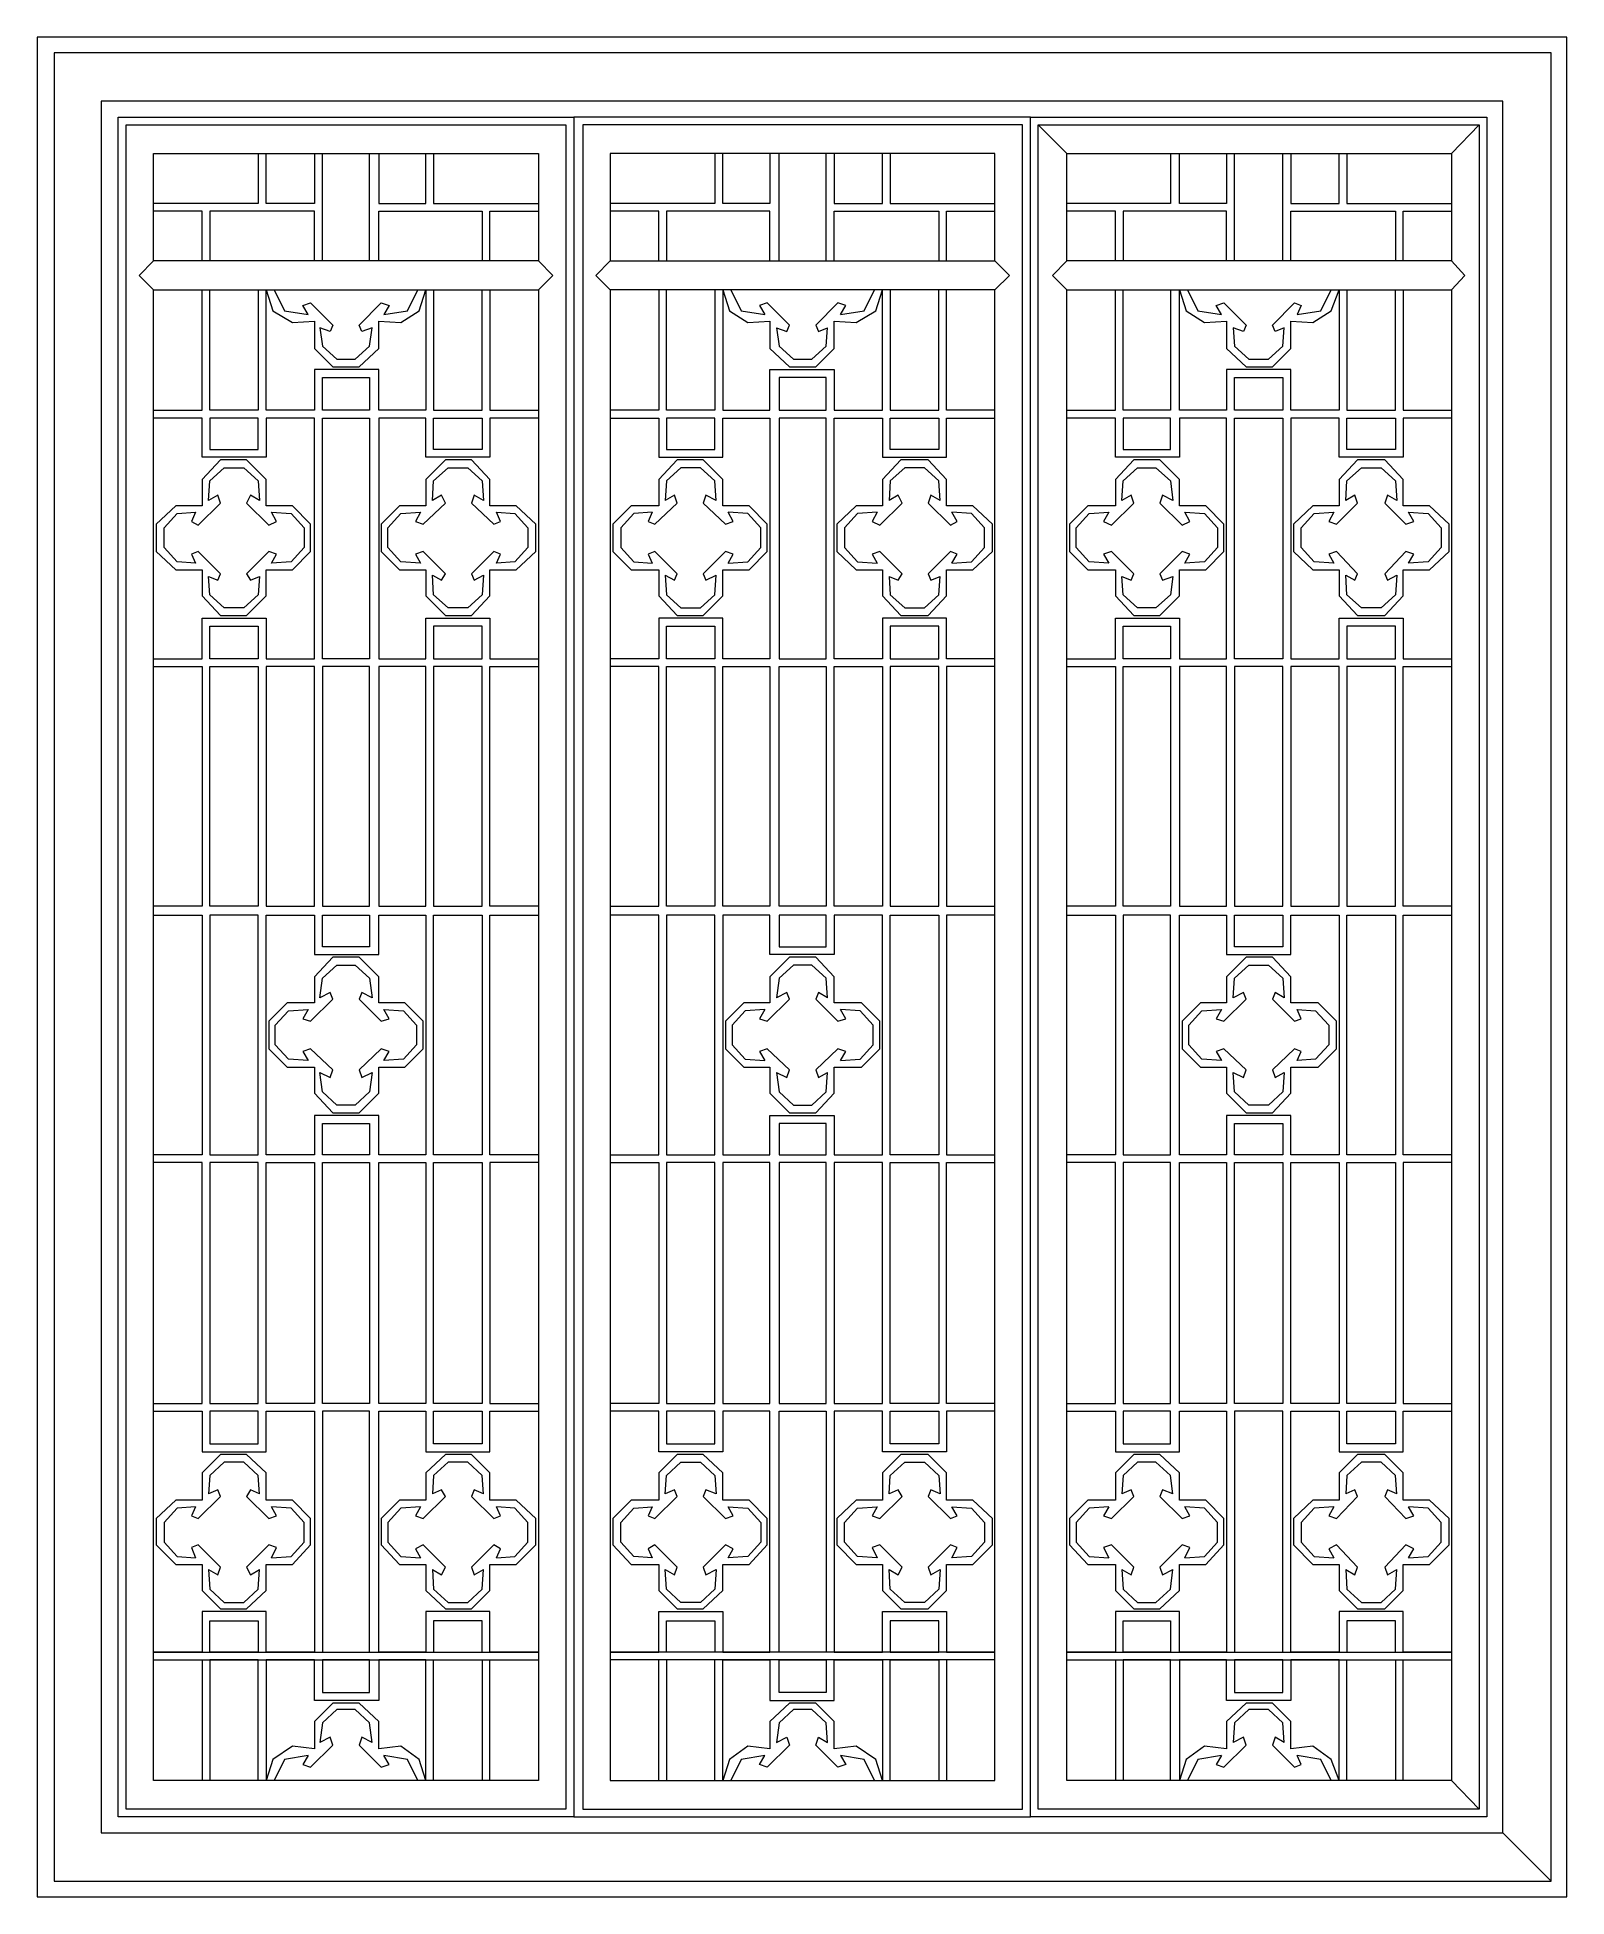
# Model space of a CAD drawing. Header units: centimetres. Extents: x -8.3 to 8.1, y -9.9 to 10.
import ezdxf

# ---------------------------------------------------------------- set-up
doc = ezdxf.new("R2010")
doc.units = ezdxf.units.CM
doc.header["$MEASUREMENT"] = 0
doc.layers.add('layer 1', color=7, linetype='Continuous')

msp = doc.modelspace()

# ---------------------------------------------------------------- linework, layer by layer
at = {"layer": 'layer 1', "color": 250, "lineweight": 0}
for points, knots in [([(-8.2709, 10.03655), (-8.2709, 10.03655), (8.09204, 10.03655), (8.09204, 10.03655), (8.09204, 10.03655), (8.09204, 10.03655), (8.09204, -9.85386), (8.09204, -9.85386), (8.09204, -9.85386), (8.09204, -9.85386), (-8.2709, -9.85386), (-8.2709, -9.85386), (-8.2709, -9.85386), (-8.2709, -9.85386), (-8.2709, 10.03655), (-8.2709, 10.03655)], [0, 0, 0, 0, 0.25, 0.25, 0.25, 0.25, 0.5, 0.5, 0.5, 0.5, 0.75, 0.75, 0.75, 0.75, 1, 1, 1, 1]), ([(-8.08887, 9.86855), (-8.08887, 9.86855), (7.92404, 9.86855), (7.92404, 9.86855), (7.92404, 9.86855), (7.92404, 9.86855), (7.92404, -9.68586), (7.92404, -9.68586), (7.92404, -9.68586), (7.92404, -9.68586), (-8.08887, -9.68586), (-8.08887, -9.68586), (-8.08887, -9.68586), (-8.08887, -9.68586), (-8.08887, 9.86855), (-8.08887, 9.86855)], [0, 0, 0, 0, 0.25, 0.25, 0.25, 0.25, 0.5, 0.5, 0.5, 0.5, 0.75, 0.75, 0.75, 0.75, 1, 1, 1, 1]), ([(-7.58505, 9.3507), (-7.58505, 9.3507), (7.40619, 9.3507), (7.40619, 9.3507), (7.40619, 9.3507), (7.40619, 9.3507), (7.40619, -9.16783), (7.40619, -9.16783), (7.40619, -9.16783), (7.40619, -9.16783), (-7.58505, -9.16783), (-7.58505, -9.16783), (-7.58505, -9.16783), (-7.58505, -9.16783), (-7.58505, 9.3507), (-7.58505, 9.3507)], [0, 0, 0, 0, 0.25, 0.25, 0.25, 0.25, 0.5, 0.5, 0.5, 0.5, 0.75, 0.75, 0.75, 0.75, 1, 1, 1, 1]), ([(-2.53191, -9.00001), (-2.53191, -9.00001), (-2.53191, 9.1827), (-2.53191, 9.1827), (-2.53191, 9.1827), (-2.53191, 9.1827), (-7.40302, 9.1827), (-7.40302, 9.1827), (-7.40302, 9.1827), (-7.40302, 9.1827), (-7.40302, -9.00001), (-7.40302, -9.00001), (-7.40302, -9.00001), (-7.40302, -9.00001), (-2.53191, -9.00001), (-2.53191, -9.00001)], [0, 0, 0, 0, 0.25, 0.25, 0.25, 0.25, 0.5, 0.5, 0.5, 0.5, 0.75, 0.75, 0.75, 0.75, 1, 1, 1, 1]), ([(-2.53191, -9.00001), (-2.53191, -9.00001), (-2.53191, 9.1827), (-2.53191, 9.1827), (-2.53191, 9.1827), (-2.53191, 9.1827), (2.35323, 9.1827), (2.35323, 9.1827), (2.35323, 9.1827), (2.35323, 9.1827), (2.35323, -9.00001), (2.35323, -9.00001), (2.35323, -9.00001), (2.35323, -9.00001), (-2.53191, -9.00001), (-2.53191, -9.00001)], [0, 0, 0, 0, 0.25, 0.25, 0.25, 0.25, 0.5, 0.5, 0.5, 0.5, 0.75, 0.75, 0.75, 0.75, 1, 1, 1, 1]), ([(7.23819, -9.00001), (7.23819, -9.00001), (7.23819, 9.1827), (7.23819, 9.1827), (7.23819, 9.1827), (7.23819, 9.1827), (2.35323, 9.1827), (2.35323, 9.1827), (2.35323, 9.1827), (2.35323, 9.1827), (2.35323, -9.00001), (2.35323, -9.00001), (2.35323, -9.00001), (2.35323, -9.00001), (7.23819, -9.00001), (7.23819, -9.00001)], [0, 0, 0, 0, 0.25, 0.25, 0.25, 0.25, 0.5, 0.5, 0.5, 0.5, 0.75, 0.75, 0.75, 0.75, 1, 1, 1, 1]), ([(-7.31902, -8.91601), (-7.31902, -8.91601), (-2.61591, -8.91601), (-2.61591, -8.91601), (-2.61591, -8.91601), (-2.61591, -8.91601), (-2.61591, 9.0987), (-2.61591, 9.0987), (-2.61591, 9.0987), (-2.61591, 9.0987), (-7.31902, 9.0987), (-7.31902, 9.0987), (-7.31902, 9.0987), (-7.31902, 9.0987), (-7.31902, -8.91601), (-7.31902, -8.91601)], [0, 0, 0, 0, 0.25, 0.25, 0.25, 0.25, 0.5, 0.5, 0.5, 0.5, 0.75, 0.75, 0.75, 0.75, 1, 1, 1, 1]), ([(2.26923, -8.91601), (2.26923, -8.91601), (-2.43388, -8.91601), (-2.43388, -8.91601), (-2.43388, -8.91601), (-2.43388, -8.91601), (-2.43388, 9.0987), (-2.43388, 9.0987), (-2.43388, 9.0987), (-2.43388, 9.0987), (2.26923, 9.0987), (2.26923, 9.0987), (2.26923, 9.0987), (2.26923, 9.0987), (2.26923, -8.91601), (2.26923, -8.91601)], [0, 0, 0, 0, 0.25, 0.25, 0.25, 0.25, 0.5, 0.5, 0.5, 0.5, 0.75, 0.75, 0.75, 0.75, 1, 1, 1, 1]), ([(2.43723, -8.91601), (2.43723, -8.91601), (7.15419, -8.91601), (7.15419, -8.91601), (7.15419, -8.91601), (7.15419, -8.91601), (7.15419, 9.0987), (7.15419, 9.0987), (7.15419, 9.0987), (7.15419, 9.0987), (2.43723, 9.0987), (2.43723, 9.0987), (2.43723, 9.0987), (2.43723, 9.0987), (2.43723, -8.91601), (2.43723, -8.91601)], [0, 0, 0, 0, 0.25, 0.25, 0.25, 0.25, 0.5, 0.5, 0.5, 0.5, 0.75, 0.75, 0.75, 0.75, 1, 1, 1, 1]), ([(-5.90523, 8.79076), (-5.90523, 8.79076), (-5.90523, 8.25888), (-5.90523, 8.25888), (-5.90523, 8.25888), (-5.90523, 8.25888), (-7.02511, 8.25888), (-7.02511, 8.25888)], [0, 0, 0, 0, 0.5, 0.5, 0.5, 0.5, 1, 1, 1, 1]), ([(-2.90982, 8.79076), (-2.90982, 8.79076), (-7.02511, 8.79076), (-7.02511, 8.79076), (-7.02511, 8.79076), (-7.02511, 8.79076), (-7.02511, 7.643), (-7.02511, 7.643), (-7.02511, 7.643), (-7.02511, 7.643), (-2.90982, 7.643), (-2.90982, 7.643), (-2.90982, 7.643), (-2.90982, 7.643), (-2.90982, 8.79076), (-2.90982, 8.79076)], [0, 0, 0, 0, 0.25, 0.25, 0.25, 0.25, 0.5, 0.5, 0.5, 0.5, 0.75, 0.75, 0.75, 0.75, 1, 1, 1, 1]), ([(-5.30338, 8.79076), (-5.30338, 8.79076), (-5.30338, 8.25888), (-5.30338, 8.25888), (-5.30338, 8.25888), (-5.30338, 8.25888), (-5.82123, 8.25888), (-5.82123, 8.25888), (-5.82123, 8.25888), (-5.82123, 8.25888), (-5.82123, 8.79076), (-5.82123, 8.79076)], [0, 0, 0, 0, 0.33333333, 0.33333333, 0.33333333, 0.33333333, 0.66666667, 0.66666667, 0.66666667, 0.66666667, 1, 1, 1, 1]), ([(-4.61752, 8.79076), (-4.61752, 8.79076), (-4.61752, 8.25888), (-4.61752, 8.25888), (-4.61752, 8.25888), (-4.61752, 8.25888), (-4.1137, 8.25888), (-4.1137, 8.25888), (-4.1137, 8.25888), (-4.1137, 8.25888), (-4.1137, 8.79076), (-4.1137, 8.79076)], [0, 0, 0, 0, 0.33333333, 0.33333333, 0.33333333, 0.33333333, 0.66666667, 0.66666667, 0.66666667, 0.66666667, 1, 1, 1, 1]), ([(-4.0297, 8.79076), (-4.0297, 8.79076), (-4.0297, 8.25888), (-4.0297, 8.25888), (-4.0297, 8.25888), (-4.0297, 8.25888), (-2.90982, 8.25888), (-2.90982, 8.25888)], [0, 0, 0, 0, 0.5, 0.5, 0.5, 0.5, 1, 1, 1, 1]), ([(-1.02027, 8.79076), (-1.02027, 8.79076), (-1.02027, 8.25888), (-1.02027, 8.25888), (-1.02027, 8.25888), (-1.02027, 8.25888), (-2.13997, 8.25888), (-2.13997, 8.25888)], [0, 0, 0, 0, 0.5, 0.5, 0.5, 0.5, 1, 1, 1, 1]), ([(-2.13997, 8.79076), (-2.13997, 8.79076), (1.97514, 8.79076), (1.97514, 8.79076), (1.97514, 8.79076), (1.97514, 8.79076), (1.97514, 7.643), (1.97514, 7.643), (1.97514, 7.643), (1.97514, 7.643), (-2.13997, 7.643), (-2.13997, 7.643), (-2.13997, 7.643), (-2.13997, 7.643), (-2.13997, 8.79076), (-2.13997, 8.79076)], [0, 0, 0, 0, 0.25, 0.25, 0.25, 0.25, 0.5, 0.5, 0.5, 0.5, 0.75, 0.75, 0.75, 0.75, 1, 1, 1, 1]), ([(-0.43227, 8.79076), (-0.43227, 8.79076), (-0.43227, 8.25888), (-0.43227, 8.25888), (-0.43227, 8.25888), (-0.43227, 8.25888), (-0.93627, 8.25888), (-0.93627, 8.25888), (-0.93627, 8.25888), (-0.93627, 8.25888), (-0.93627, 8.79076), (-0.93627, 8.79076)], [0, 0, 0, 0, 0.33333333, 0.33333333, 0.33333333, 0.33333333, 0.66666667, 0.66666667, 0.66666667, 0.66666667, 1, 1, 1, 1]), ([(0.25359, 8.79076), (0.25359, 8.79076), (0.25359, 8.25888), (0.25359, 8.25888), (0.25359, 8.25888), (0.25359, 8.25888), (0.77144, 8.25888), (0.77144, 8.25888), (0.77144, 8.25888), (0.77144, 8.25888), (0.77144, 8.79076), (0.77144, 8.79076)], [0, 0, 0, 0, 0.33333333, 0.33333333, 0.33333333, 0.33333333, 0.66666667, 0.66666667, 0.66666667, 0.66666667, 1, 1, 1, 1]), ([(0.85544, 8.79076), (0.85544, 8.79076), (0.85544, 8.25888), (0.85544, 8.25888), (0.85544, 8.25888), (0.85544, 8.25888), (1.97514, 8.25888), (1.97514, 8.25888)], [0, 0, 0, 0, 0.5, 0.5, 0.5, 0.5, 1, 1, 1, 1]), ([(3.85084, 8.79076), (3.85084, 8.79076), (3.85084, 8.25888), (3.85084, 8.25888), (3.85084, 8.25888), (3.85084, 8.25888), (2.74517, 8.25888), (2.74517, 8.25888)], [0, 0, 0, 0, 0.5, 0.5, 0.5, 0.5, 1, 1, 1, 1]), ([(6.86028, 8.79076), (6.86028, 8.79076), (2.74517, 8.79076), (2.74517, 8.79076), (2.74517, 8.79076), (2.74517, 8.79076), (2.74517, 7.643), (2.74517, 7.643), (2.74517, 7.643), (2.74517, 7.643), (6.86028, 7.643), (6.86028, 7.643), (6.86028, 7.643), (6.86028, 7.643), (6.86028, 8.79076), (6.86028, 8.79076)], [0, 0, 0, 0, 0.25, 0.25, 0.25, 0.25, 0.5, 0.5, 0.5, 0.5, 0.75, 0.75, 0.75, 0.75, 1, 1, 1, 1]), ([(4.4527, 8.79076), (4.4527, 8.79076), (4.4527, 8.25888), (4.4527, 8.25888), (4.4527, 8.25888), (4.4527, 8.25888), (3.94888, 8.25888), (3.94888, 8.25888), (3.94888, 8.25888), (3.94888, 8.25888), (3.94888, 8.79076), (3.94888, 8.79076)], [0, 0, 0, 0, 0.33333333, 0.33333333, 0.33333333, 0.33333333, 0.66666667, 0.66666667, 0.66666667, 0.66666667, 1, 1, 1, 1]), ([(5.13873, 8.79076), (5.13873, 8.79076), (5.13873, 8.25888), (5.13873, 8.25888), (5.13873, 8.25888), (5.13873, 8.25888), (5.65658, 8.25888), (5.65658, 8.25888), (5.65658, 8.25888), (5.65658, 8.25888), (5.65658, 8.79076), (5.65658, 8.79076)], [0, 0, 0, 0, 0.33333333, 0.33333333, 0.33333333, 0.33333333, 0.66666667, 0.66666667, 0.66666667, 0.66666667, 1, 1, 1, 1]), ([(5.74058, 8.79076), (5.74058, 8.79076), (5.74058, 8.25888), (5.74058, 8.25888), (5.74058, 8.25888), (5.74058, 8.25888), (6.86028, 8.25888), (6.86028, 8.25888)], [0, 0, 0, 0, 0.5, 0.5, 0.5, 0.5, 1, 1, 1, 1]), ([(-6.50726, 7.643), (-6.50726, 7.643), (-6.50726, 8.17488), (-6.50726, 8.17488), (-6.50726, 8.17488), (-6.50726, 8.17488), (-7.02511, 8.17488), (-7.02511, 8.17488)], [0, 0, 0, 0, 0.5, 0.5, 0.5, 0.5, 1, 1, 1, 1]), ([(-5.30338, 7.643), (-5.30338, 7.643), (-5.30338, 8.17488), (-5.30338, 8.17488), (-5.30338, 8.17488), (-5.30338, 8.17488), (-6.42326, 8.17488), (-6.42326, 8.17488), (-6.42326, 8.17488), (-6.42326, 8.17488), (-6.42326, 7.643), (-6.42326, 7.643)], [0, 0, 0, 0, 0.33333333, 0.33333333, 0.33333333, 0.33333333, 0.66666667, 0.66666667, 0.66666667, 0.66666667, 1, 1, 1, 1]), ([(-4.61752, 7.643), (-4.61752, 7.643), (-4.61752, 8.17488), (-4.61752, 8.17488), (-4.61752, 8.17488), (-4.61752, 8.17488), (-3.51167, 8.17488), (-3.51167, 8.17488), (-3.51167, 8.17488), (-3.51167, 8.17488), (-3.51167, 7.643), (-3.51167, 7.643)], [0, 0, 0, 0, 0.33333333, 0.33333333, 0.33333333, 0.33333333, 0.66666667, 0.66666667, 0.66666667, 0.66666667, 1, 1, 1, 1]), ([(-3.42767, 7.643), (-3.42767, 7.643), (-3.42767, 8.17488), (-3.42767, 8.17488), (-3.42767, 8.17488), (-3.42767, 8.17488), (-2.90982, 8.17488), (-2.90982, 8.17488)], [0, 0, 0, 0, 0.5, 0.5, 0.5, 0.5, 1, 1, 1, 1]), ([(-1.62212, 7.643), (-1.62212, 7.643), (-1.62212, 8.17488), (-1.62212, 8.17488), (-1.62212, 8.17488), (-1.62212, 8.17488), (-2.13997, 8.17488), (-2.13997, 8.17488)], [0, 0, 0, 0, 0.5, 0.5, 0.5, 0.5, 1, 1, 1, 1]), ([(-0.43227, 7.643), (-0.43227, 7.643), (-0.43227, 8.17488), (-0.43227, 8.17488), (-0.43227, 8.17488), (-0.43227, 8.17488), (-1.53812, 8.17488), (-1.53812, 8.17488), (-1.53812, 8.17488), (-1.53812, 8.17488), (-1.53812, 7.643), (-1.53812, 7.643)], [0, 0, 0, 0, 0.33333333, 0.33333333, 0.33333333, 0.33333333, 0.66666667, 0.66666667, 0.66666667, 0.66666667, 1, 1, 1, 1]), ([(0.25359, 7.643), (0.25359, 7.643), (0.25359, 8.17488), (0.25359, 8.17488), (0.25359, 8.17488), (0.25359, 8.17488), (1.37329, 8.17488), (1.37329, 8.17488), (1.37329, 8.17488), (1.37329, 8.17488), (1.37329, 7.643), (1.37329, 7.643)], [0, 0, 0, 0, 0.33333333, 0.33333333, 0.33333333, 0.33333333, 0.66666667, 0.66666667, 0.66666667, 0.66666667, 1, 1, 1, 1]), ([(1.45729, 7.643), (1.45729, 7.643), (1.45729, 8.17488), (1.45729, 8.17488), (1.45729, 8.17488), (1.45729, 8.17488), (1.97514, 8.17488), (1.97514, 8.17488)], [0, 0, 0, 0, 0.5, 0.5, 0.5, 0.5, 1, 1, 1, 1]), ([(3.26302, 7.643), (3.26302, 7.643), (3.26302, 8.17488), (3.26302, 8.17488), (3.26302, 8.17488), (3.26302, 8.17488), (2.74517, 8.17488), (2.74517, 8.17488)], [0, 0, 0, 0, 0.5, 0.5, 0.5, 0.5, 1, 1, 1, 1]), ([(4.4527, 7.643), (4.4527, 7.643), (4.4527, 8.17488), (4.4527, 8.17488), (4.4527, 8.17488), (4.4527, 8.17488), (3.34702, 8.17488), (3.34702, 8.17488), (3.34702, 8.17488), (3.34702, 8.17488), (3.34702, 7.643), (3.34702, 7.643)], [0, 0, 0, 0, 0.33333333, 0.33333333, 0.33333333, 0.33333333, 0.66666667, 0.66666667, 0.66666667, 0.66666667, 1, 1, 1, 1]), ([(5.13873, 7.643), (5.13873, 7.643), (5.13873, 8.17488), (5.13873, 8.17488), (5.13873, 8.17488), (5.13873, 8.17488), (6.25843, 8.17488), (6.25843, 8.17488), (6.25843, 8.17488), (6.25843, 8.17488), (6.25843, 7.643), (6.25843, 7.643)], [0, 0, 0, 0, 0.33333333, 0.33333333, 0.33333333, 0.33333333, 0.66666667, 0.66666667, 0.66666667, 0.66666667, 1, 1, 1, 1]), ([(6.34243, 7.643), (6.34243, 7.643), (6.34243, 8.17488), (6.34243, 8.17488), (6.34243, 8.17488), (6.34243, 8.17488), (6.86028, 8.17488), (6.86028, 8.17488)], [0, 0, 0, 0, 0.5, 0.5, 0.5, 0.5, 1, 1, 1, 1]), ([(-7.02511, 7.643), (-7.02511, 7.643), (-7.17908, 7.48903), (-7.17908, 7.48903), (-7.17908, 7.48903), (-7.17908, 7.48903), (-7.02511, 7.33506), (-7.02511, 7.33506)], [0, 0, 0, 0, 0.5, 0.5, 0.5, 0.5, 1, 1, 1, 1]), ([(-2.90982, 7.33506), (-2.90982, 7.33506), (-2.75585, 7.48903), (-2.75585, 7.48903), (-2.75585, 7.48903), (-2.75585, 7.48903), (-2.90982, 7.643), (-2.90982, 7.643)], [0, 0, 0, 0, 0.5, 0.5, 0.5, 0.5, 1, 1, 1, 1]), ([(-2.13997, 7.643), (-2.13997, 7.643), (-2.29394, 7.48903), (-2.29394, 7.48903), (-2.29394, 7.48903), (-2.29394, 7.48903), (-2.13997, 7.33506), (-2.13997, 7.33506)], [0, 0, 0, 0, 0.5, 0.5, 0.5, 0.5, 1, 1, 1, 1]), ([(1.97514, 7.33506), (1.97514, 7.33506), (2.12929, 7.48903), (2.12929, 7.48903), (2.12929, 7.48903), (2.12929, 7.48903), (1.97514, 7.643), (1.97514, 7.643)], [0, 0, 0, 0, 0.5, 0.5, 0.5, 0.5, 1, 1, 1, 1]), ([(2.74517, 7.643), (2.74517, 7.643), (2.5912, 7.48903), (2.5912, 7.48903), (2.5912, 7.48903), (2.5912, 7.48903), (2.74517, 7.33506), (2.74517, 7.33506)], [0, 0, 0, 0, 0.5, 0.5, 0.5, 0.5, 1, 1, 1, 1]), ([(6.86028, 7.643), (6.86028, 7.643), (7.00022, 7.48903), (7.00022, 7.48903), (7.00022, 7.48903), (7.00022, 7.48903), (6.86028, 7.33506), (6.86028, 7.33506)], [0, 0, 0, 0, 0.5, 0.5, 0.5, 0.5, 1, 1, 1, 1]), ([(-7.02511, 7.33506), (-7.02511, 7.33506), (-7.02511, -8.60807), (-7.02511, -8.60807), (-7.02511, -8.60807), (-7.02511, -8.60807), (-2.90982, -8.60807), (-2.90982, -8.60807), (-2.90982, -8.60807), (-2.90982, -8.60807), (-2.90982, 7.33506), (-2.90982, 7.33506), (-2.90982, 7.33506), (-2.90982, 7.33506), (-7.02511, 7.33506), (-7.02511, 7.33506)], [0, 0, 0, 0, 0.25, 0.25, 0.25, 0.25, 0.5, 0.5, 0.5, 0.5, 0.75, 0.75, 0.75, 0.75, 1, 1, 1, 1]), ([(-7.02511, 6.04717), (-7.02511, 6.04717), (-6.50726, 6.04717), (-6.50726, 6.04717), (-6.50726, 6.04717), (-6.50726, 6.04717), (-6.50726, 7.33506), (-6.50726, 7.33506)], [0, 0, 0, 0, 0.5, 0.5, 0.5, 0.5, 1, 1, 1, 1]), ([(-5.90523, 7.33506), (-5.90523, 7.33506), (-5.90523, 6.04717), (-5.90523, 6.04717), (-5.90523, 6.04717), (-5.90523, 6.04717), (-6.42326, 6.04717), (-6.42326, 6.04717), (-6.42326, 6.04717), (-6.42326, 6.04717), (-6.42326, 7.33506), (-6.42326, 7.33506)], [0, 0, 0, 0, 0.33333333, 0.33333333, 0.33333333, 0.33333333, 0.66666667, 0.66666667, 0.66666667, 0.66666667, 1, 1, 1, 1]), ([(-4.1137, 7.33506), (-4.1137, 7.33506), (-4.1137, 6.04717), (-4.1137, 6.04717), (-4.1137, 6.04717), (-4.1137, 6.04717), (-4.61752, 6.04717), (-4.61752, 6.04717), (-4.61752, 6.04717), (-4.61752, 6.04717), (-4.61752, 6.4812), (-4.61752, 6.4812), (-4.61752, 6.4812), (-4.61752, 6.4812), (-5.30338, 6.4812), (-5.30338, 6.4812), (-5.30338, 6.4812), (-5.30338, 6.4812), (-5.30338, 6.04717), (-5.30338, 6.04717), (-5.30338, 6.04717), (-5.30338, 6.04717), (-5.82123, 6.04717), (-5.82123, 6.04717), (-5.82123, 6.04717), (-5.82123, 6.04717), (-5.82123, 7.33506), (-5.82123, 7.33506)], [0, 0, 0, 0, 0.14285714, 0.14285714, 0.14285714, 0.14285714, 0.28571429, 0.28571429, 0.28571429, 0.28571429, 0.42857143, 0.42857143, 0.42857143, 0.42857143, 0.57142857, 0.57142857, 0.57142857, 0.57142857, 0.71428571, 0.71428571, 0.71428571, 0.71428571, 0.85714286, 0.85714286, 0.85714286, 0.85714286, 1, 1, 1, 1]), ([(-5.82123, 7.33506), (-5.82123, 7.33506), (-5.75126, 7.11112), (-5.75126, 7.11112), (-5.75126, 7.11112), (-5.75126, 7.11112), (-5.54135, 6.98503), (-5.54135, 6.98503), (-5.54135, 6.98503), (-5.54135, 6.98503), (-5.30338, 6.99906), (-5.30338, 6.99906), (-5.30338, 6.99906), (-5.30338, 6.99906), (-5.30338, 6.70514), (-5.30338, 6.70514), (-5.30338, 6.70514), (-5.30338, 6.70514), (-5.1075, 6.50908), (-5.1075, 6.50908), (-5.1075, 6.50908), (-5.1075, 6.50908), (-4.82744, 6.50908), (-4.82744, 6.50908), (-4.82744, 6.50908), (-4.82744, 6.50908), (-4.61752, 6.70514), (-4.61752, 6.70514), (-4.61752, 6.70514), (-4.61752, 6.70514), (-4.61752, 6.99906), (-4.61752, 6.99906), (-4.61752, 6.99906), (-4.61752, 6.99906), (-4.37955, 6.98503), (-4.37955, 6.98503), (-4.37955, 6.98503), (-4.37955, 6.98503), (-4.18367, 7.11112), (-4.18367, 7.11112), (-4.18367, 7.11112), (-4.18367, 7.11112), (-4.1137, 7.33506), (-4.1137, 7.33506)], [0, 0, 0, 0, 0.09090909, 0.09090909, 0.09090909, 0.09090909, 0.18181818, 0.18181818, 0.18181818, 0.18181818, 0.27272727, 0.27272727, 0.27272727, 0.27272727, 0.36363636, 0.36363636, 0.36363636, 0.36363636, 0.45454545, 0.45454545, 0.45454545, 0.45454545, 0.54545455, 0.54545455, 0.54545455, 0.54545455, 0.63636364, 0.63636364, 0.63636364, 0.63636364, 0.72727273, 0.72727273, 0.72727273, 0.72727273, 0.81818182, 0.81818182, 0.81818182, 0.81818182, 0.90909091, 0.90909091, 0.90909091, 0.90909091, 1, 1, 1, 1]), ([(-5.73741, 7.33506), (-5.73741, 7.33506), (-5.62535, 7.11112), (-5.62535, 7.11112), (-5.62535, 7.11112), (-5.62535, 7.11112), (-5.37335, 7.06903), (-5.37335, 7.06903), (-5.37335, 7.06903), (-5.37335, 7.06903), (-5.42947, 7.16706), (-5.42947, 7.16706), (-5.42947, 7.16706), (-5.42947, 7.16706), (-5.34547, 7.19512), (-5.34547, 7.19512), (-5.34547, 7.19512), (-5.34547, 7.19512), (-5.1075, 6.95715), (-5.1075, 6.95715), (-5.1075, 6.95715), (-5.1075, 6.95715), (-5.13538, 6.88718), (-5.13538, 6.88718), (-5.13538, 6.88718), (-5.13538, 6.88718), (-5.24744, 6.92909), (-5.24744, 6.92909), (-5.24744, 6.92909), (-5.24744, 6.92909), (-5.21938, 6.7332), (-5.21938, 6.7332), (-5.21938, 6.7332), (-5.21938, 6.7332), (-5.06541, 6.59308), (-5.06541, 6.59308), (-5.06541, 6.59308), (-5.06541, 6.59308), (-4.86953, 6.59308), (-4.86953, 6.59308), (-4.86953, 6.59308), (-4.86953, 6.59308), (-4.71555, 6.7332), (-4.71555, 6.7332), (-4.71555, 6.7332), (-4.71555, 6.7332), (-4.68749, 6.92909), (-4.68749, 6.92909), (-4.68749, 6.92909), (-4.68749, 6.92909), (-4.79956, 6.88718), (-4.79956, 6.88718), (-4.79956, 6.88718), (-4.79956, 6.88718), (-4.82744, 6.95715), (-4.82744, 6.95715), (-4.82744, 6.95715), (-4.82744, 6.95715), (-4.58946, 7.19512), (-4.58946, 7.19512), (-4.58946, 7.19512), (-4.58946, 7.19512), (-4.50564, 7.16706), (-4.50564, 7.16706), (-4.50564, 7.16706), (-4.50564, 7.16706), (-4.56158, 7.06903), (-4.56158, 7.06903), (-4.56158, 7.06903), (-4.56158, 7.06903), (-4.30958, 7.11112), (-4.30958, 7.11112), (-4.30958, 7.11112), (-4.30958, 7.11112), (-4.1977, 7.33506), (-4.1977, 7.33506)], [0, 0, 0, 0, 0.05263158, 0.05263158, 0.05263158, 0.05263158, 0.10526316, 0.10526316, 0.10526316, 0.10526316, 0.15789474, 0.15789474, 0.15789474, 0.15789474, 0.21052632, 0.21052632, 0.21052632, 0.21052632, 0.26315789, 0.26315789, 0.26315789, 0.26315789, 0.31578947, 0.31578947, 0.31578947, 0.31578947, 0.36842105, 0.36842105, 0.36842105, 0.36842105, 0.42105263, 0.42105263, 0.42105263, 0.42105263, 0.47368421, 0.47368421, 0.47368421, 0.47368421, 0.52631579, 0.52631579, 0.52631579, 0.52631579, 0.57894737, 0.57894737, 0.57894737, 0.57894737, 0.63157895, 0.63157895, 0.63157895, 0.63157895, 0.68421053, 0.68421053, 0.68421053, 0.68421053, 0.73684211, 0.73684211, 0.73684211, 0.73684211, 0.78947368, 0.78947368, 0.78947368, 0.78947368, 0.84210526, 0.84210526, 0.84210526, 0.84210526, 0.89473684, 0.89473684, 0.89473684, 0.89473684, 0.94736842, 0.94736842, 0.94736842, 0.94736842, 1, 1, 1, 1]), ([(-4.0297, 7.33506), (-4.0297, 7.33506), (-4.0297, 6.04717), (-4.0297, 6.04717), (-4.0297, 6.04717), (-4.0297, 6.04717), (-3.51167, 6.04717), (-3.51167, 6.04717), (-3.51167, 6.04717), (-3.51167, 6.04717), (-3.51167, 7.33506), (-3.51167, 7.33506)], [0, 0, 0, 0, 0.33333333, 0.33333333, 0.33333333, 0.33333333, 0.66666667, 0.66666667, 0.66666667, 0.66666667, 1, 1, 1, 1]), ([(-3.42767, 7.33506), (-3.42767, 7.33506), (-3.42767, 6.04717), (-3.42767, 6.04717), (-3.42767, 6.04717), (-3.42767, 6.04717), (-2.90982, 6.04717), (-2.90982, 6.04717)], [0, 0, 0, 0, 0.5, 0.5, 0.5, 0.5, 1, 1, 1, 1]), ([(1.97514, 7.33506), (1.97514, 7.33506), (1.97514, -8.60807), (1.97514, -8.60807), (1.97514, -8.60807), (1.97514, -8.60807), (-2.13997, -8.60807), (-2.13997, -8.60807), (-2.13997, -8.60807), (-2.13997, -8.60807), (-2.13997, 7.33506), (-2.13997, 7.33506), (-2.13997, 7.33506), (-2.13997, 7.33506), (1.97514, 7.33506), (1.97514, 7.33506)], [0, 0, 0, 0, 0.25, 0.25, 0.25, 0.25, 0.5, 0.5, 0.5, 0.5, 0.75, 0.75, 0.75, 0.75, 1, 1, 1, 1]), ([(-1.62212, 7.33506), (-1.62212, 7.33506), (-1.62212, 6.04717), (-1.62212, 6.04717), (-1.62212, 6.04717), (-1.62212, 6.04717), (-2.13997, 6.04717), (-2.13997, 6.04717)], [0, 0, 0, 0, 0.5, 0.5, 0.5, 0.5, 1, 1, 1, 1]), ([(-1.02027, 7.33506), (-1.02027, 7.33506), (-1.02027, 6.04717), (-1.02027, 6.04717), (-1.02027, 6.04717), (-1.02027, 6.04717), (-1.53812, 6.04717), (-1.53812, 6.04717), (-1.53812, 6.04717), (-1.53812, 6.04717), (-1.53812, 7.33506), (-1.53812, 7.33506)], [0, 0, 0, 0, 0.33333333, 0.33333333, 0.33333333, 0.33333333, 0.66666667, 0.66666667, 0.66666667, 0.66666667, 1, 1, 1, 1]), ([(-0.93627, 7.33506), (-0.93627, 7.33506), (-0.8663, 7.11112), (-0.8663, 7.11112), (-0.8663, 7.11112), (-0.8663, 7.11112), (-0.67024, 6.98503), (-0.67024, 6.98503), (-0.67024, 6.98503), (-0.67024, 6.98503), (-0.43227, 6.99906), (-0.43227, 6.99906)], [0, 0, 0, 0, 0.33333333, 0.33333333, 0.33333333, 0.33333333, 0.66666667, 0.66666667, 0.66666667, 0.66666667, 1, 1, 1, 1]), ([(-0.93627, 7.33506), (-0.93627, 7.33506), (-0.93627, 6.04717), (-0.93627, 6.04717), (-0.93627, 6.04717), (-0.93627, 6.04717), (-0.43227, 6.04717), (-0.43227, 6.04717), (-0.43227, 6.04717), (-0.43227, 6.04717), (-0.43227, 6.4812), (-0.43227, 6.4812), (-0.43227, 6.4812), (-0.43227, 6.4812), (0.25359, 6.4812), (0.25359, 6.4812), (0.25359, 6.4812), (0.25359, 6.4812), (0.25359, 6.04717), (0.25359, 6.04717), (0.25359, 6.04717), (0.25359, 6.04717), (0.77144, 6.04717), (0.77144, 6.04717), (0.77144, 6.04717), (0.77144, 6.04717), (0.77144, 7.33506), (0.77144, 7.33506)], [0, 0, 0, 0, 0.14285714, 0.14285714, 0.14285714, 0.14285714, 0.28571429, 0.28571429, 0.28571429, 0.28571429, 0.42857143, 0.42857143, 0.42857143, 0.42857143, 0.57142857, 0.57142857, 0.57142857, 0.57142857, 0.71428571, 0.71428571, 0.71428571, 0.71428571, 0.85714286, 0.85714286, 0.85714286, 0.85714286, 1, 1, 1, 1]), ([(-0.85227, 7.33506), (-0.85227, 7.33506), (-0.74021, 7.11112), (-0.74021, 7.11112), (-0.74021, 7.11112), (-0.74021, 7.11112), (-0.48839, 7.06903), (-0.48839, 7.06903)], [0, 0, 0, 0, 0.5, 0.5, 0.5, 0.5, 1, 1, 1, 1]), ([(-0.36229, 6.92909), (-0.36229, 6.92909), (-0.25041, 6.88718), (-0.25041, 6.88718), (-0.25041, 6.88718), (-0.25041, 6.88718), (-0.22235, 6.95715), (-0.22235, 6.95715), (-0.22235, 6.95715), (-0.22235, 6.95715), (-0.46033, 7.19512), (-0.46033, 7.19512), (-0.46033, 7.19512), (-0.46033, 7.19512), (-0.54433, 7.16706), (-0.54433, 7.16706), (-0.54433, 7.16706), (-0.54433, 7.16706), (-0.48839, 7.06903), (-0.48839, 7.06903)], [0, 0, 0, 0, 0.2, 0.2, 0.2, 0.2, 0.4, 0.4, 0.4, 0.4, 0.6, 0.6, 0.6, 0.6, 0.8, 0.8, 0.8, 0.8, 1, 1, 1, 1]), ([(0.32356, 7.06903), (0.32356, 7.06903), (0.3795, 7.16706), (0.3795, 7.16706), (0.3795, 7.16706), (0.3795, 7.16706), (0.2955, 7.19512), (0.2955, 7.19512), (0.2955, 7.19512), (0.2955, 7.19512), (0.05753, 6.95715), (0.05753, 6.95715), (0.05753, 6.95715), (0.05753, 6.95715), (0.08559, 6.88718), (0.08559, 6.88718), (0.08559, 6.88718), (0.08559, 6.88718), (0.18362, 6.92909), (0.18362, 6.92909)], [0, 0, 0, 0, 0.2, 0.2, 0.2, 0.2, 0.4, 0.4, 0.4, 0.4, 0.6, 0.6, 0.6, 0.6, 0.8, 0.8, 0.8, 0.8, 1, 1, 1, 1]), ([(0.25359, 6.99906), (0.25359, 6.99906), (0.49156, 6.98503), (0.49156, 6.98503), (0.49156, 6.98503), (0.49156, 6.98503), (0.70147, 7.11112), (0.70147, 7.11112), (0.70147, 7.11112), (0.70147, 7.11112), (0.77144, 7.33506), (0.77144, 7.33506)], [0, 0, 0, 0, 0.33333333, 0.33333333, 0.33333333, 0.33333333, 0.66666667, 0.66666667, 0.66666667, 0.66666667, 1, 1, 1, 1]), ([(0.32356, 7.06903), (0.32356, 7.06903), (0.57556, 7.11112), (0.57556, 7.11112), (0.57556, 7.11112), (0.57556, 7.11112), (0.68744, 7.33506), (0.68744, 7.33506)], [0, 0, 0, 0, 0.5, 0.5, 0.5, 0.5, 1, 1, 1, 1]), ([(0.85544, 7.33506), (0.85544, 7.33506), (0.85544, 6.04717), (0.85544, 6.04717), (0.85544, 6.04717), (0.85544, 6.04717), (1.37329, 6.04717), (1.37329, 6.04717), (1.37329, 6.04717), (1.37329, 6.04717), (1.37329, 7.33506), (1.37329, 7.33506)], [0, 0, 0, 0, 0.33333333, 0.33333333, 0.33333333, 0.33333333, 0.66666667, 0.66666667, 0.66666667, 0.66666667, 1, 1, 1, 1]), ([(1.97514, 6.04717), (1.97514, 6.04717), (1.45729, 6.04717), (1.45729, 6.04717), (1.45729, 6.04717), (1.45729, 6.04717), (1.45729, 7.33506), (1.45729, 7.33506)], [0, 0, 0, 0, 0.5, 0.5, 0.5, 0.5, 1, 1, 1, 1]), ([(2.74517, 7.33506), (2.74517, 7.33506), (2.74517, -8.60807), (2.74517, -8.60807), (2.74517, -8.60807), (2.74517, -8.60807), (6.86028, -8.60807), (6.86028, -8.60807), (6.86028, -8.60807), (6.86028, -8.60807), (6.86028, 7.33506), (6.86028, 7.33506), (6.86028, 7.33506), (6.86028, 7.33506), (2.74517, 7.33506), (2.74517, 7.33506)], [0, 0, 0, 0, 0.25, 0.25, 0.25, 0.25, 0.5, 0.5, 0.5, 0.5, 0.75, 0.75, 0.75, 0.75, 1, 1, 1, 1]), ([(2.74517, 6.04717), (2.74517, 6.04717), (3.26302, 6.04717), (3.26302, 6.04717), (3.26302, 6.04717), (3.26302, 6.04717), (3.26302, 7.33506), (3.26302, 7.33506)], [0, 0, 0, 0, 0.5, 0.5, 0.5, 0.5, 1, 1, 1, 1]), ([(3.85084, 7.33506), (3.85084, 7.33506), (3.85084, 6.04717), (3.85084, 6.04717), (3.85084, 6.04717), (3.85084, 6.04717), (3.34702, 6.04717), (3.34702, 6.04717), (3.34702, 6.04717), (3.34702, 6.04717), (3.34702, 7.33506), (3.34702, 7.33506)], [0, 0, 0, 0, 0.33333333, 0.33333333, 0.33333333, 0.33333333, 0.66666667, 0.66666667, 0.66666667, 0.66666667, 1, 1, 1, 1]), ([(5.65658, 7.33506), (5.65658, 7.33506), (5.65658, 6.04717), (5.65658, 6.04717), (5.65658, 6.04717), (5.65658, 6.04717), (5.13873, 6.04717), (5.13873, 6.04717), (5.13873, 6.04717), (5.13873, 6.04717), (5.13873, 6.4812), (5.13873, 6.4812), (5.13873, 6.4812), (5.13873, 6.4812), (4.4527, 6.4812), (4.4527, 6.4812), (4.4527, 6.4812), (4.4527, 6.4812), (4.4527, 6.04717), (4.4527, 6.04717), (4.4527, 6.04717), (4.4527, 6.04717), (3.94888, 6.04717), (3.94888, 6.04717), (3.94888, 6.04717), (3.94888, 6.04717), (3.94888, 7.33506), (3.94888, 7.33506)], [0, 0, 0, 0, 0.14285714, 0.14285714, 0.14285714, 0.14285714, 0.28571429, 0.28571429, 0.28571429, 0.28571429, 0.42857143, 0.42857143, 0.42857143, 0.42857143, 0.57142857, 0.57142857, 0.57142857, 0.57142857, 0.71428571, 0.71428571, 0.71428571, 0.71428571, 0.85714286, 0.85714286, 0.85714286, 0.85714286, 1, 1, 1, 1]), ([(3.94888, 7.33506), (3.94888, 7.33506), (4.01885, 7.11112), (4.01885, 7.11112), (4.01885, 7.11112), (4.01885, 7.11112), (4.21473, 6.98503), (4.21473, 6.98503), (4.21473, 6.98503), (4.21473, 6.98503), (4.4527, 6.99906), (4.4527, 6.99906), (4.4527, 6.99906), (4.4527, 6.99906), (4.4527, 6.70514), (4.4527, 6.70514), (4.4527, 6.70514), (4.4527, 6.70514), (4.66279, 6.50908), (4.66279, 6.50908), (4.66279, 6.50908), (4.66279, 6.50908), (4.94267, 6.50908), (4.94267, 6.50908), (4.94267, 6.50908), (4.94267, 6.50908), (5.13873, 6.70514), (5.13873, 6.70514), (5.13873, 6.70514), (5.13873, 6.70514), (5.13873, 6.99906), (5.13873, 6.99906), (5.13873, 6.99906), (5.13873, 6.99906), (5.37652, 6.98503), (5.37652, 6.98503), (5.37652, 6.98503), (5.37652, 6.98503), (5.57258, 7.11112), (5.57258, 7.11112), (5.57258, 7.11112), (5.57258, 7.11112), (5.65658, 7.33506), (5.65658, 7.33506)], [0, 0, 0, 0, 0.09090909, 0.09090909, 0.09090909, 0.09090909, 0.18181818, 0.18181818, 0.18181818, 0.18181818, 0.27272727, 0.27272727, 0.27272727, 0.27272727, 0.36363636, 0.36363636, 0.36363636, 0.36363636, 0.45454545, 0.45454545, 0.45454545, 0.45454545, 0.54545455, 0.54545455, 0.54545455, 0.54545455, 0.63636364, 0.63636364, 0.63636364, 0.63636364, 0.72727273, 0.72727273, 0.72727273, 0.72727273, 0.81818182, 0.81818182, 0.81818182, 0.81818182, 0.90909091, 0.90909091, 0.90909091, 0.90909091, 1, 1, 1, 1]), ([(4.03288, 7.33506), (4.03288, 7.33506), (4.14476, 7.11112), (4.14476, 7.11112), (4.14476, 7.11112), (4.14476, 7.11112), (4.39676, 7.06903), (4.39676, 7.06903), (4.39676, 7.06903), (4.39676, 7.06903), (4.34082, 7.16706), (4.34082, 7.16706), (4.34082, 7.16706), (4.34082, 7.16706), (4.42482, 7.19512), (4.42482, 7.19512), (4.42482, 7.19512), (4.42482, 7.19512), (4.66279, 6.95715), (4.66279, 6.95715), (4.66279, 6.95715), (4.66279, 6.95715), (4.63473, 6.88718), (4.63473, 6.88718), (4.63473, 6.88718), (4.63473, 6.88718), (4.52267, 6.92909), (4.52267, 6.92909), (4.52267, 6.92909), (4.52267, 6.92909), (4.5367, 6.7332), (4.5367, 6.7332), (4.5367, 6.7332), (4.5367, 6.7332), (4.69067, 6.59308), (4.69067, 6.59308), (4.69067, 6.59308), (4.69067, 6.59308), (4.90076, 6.59308), (4.90076, 6.59308), (4.90076, 6.59308), (4.90076, 6.59308), (5.05473, 6.7332), (5.05473, 6.7332), (5.05473, 6.7332), (5.05473, 6.7332), (5.06858, 6.92909), (5.06858, 6.92909), (5.06858, 6.92909), (5.06858, 6.92909), (4.97073, 6.88718), (4.97073, 6.88718), (4.97073, 6.88718), (4.97073, 6.88718), (4.94267, 6.95715), (4.94267, 6.95715), (4.94267, 6.95715), (4.94267, 6.95715), (5.18064, 7.19512), (5.18064, 7.19512), (5.18064, 7.19512), (5.18064, 7.19512), (5.25061, 7.16706), (5.25061, 7.16706), (5.25061, 7.16706), (5.25061, 7.16706), (5.2087, 7.06903), (5.2087, 7.06903), (5.2087, 7.06903), (5.2087, 7.06903), (5.46052, 7.11112), (5.46052, 7.11112), (5.46052, 7.11112), (5.46052, 7.11112), (5.57258, 7.33506), (5.57258, 7.33506)], [0, 0, 0, 0, 0.05263158, 0.05263158, 0.05263158, 0.05263158, 0.10526316, 0.10526316, 0.10526316, 0.10526316, 0.15789474, 0.15789474, 0.15789474, 0.15789474, 0.21052632, 0.21052632, 0.21052632, 0.21052632, 0.26315789, 0.26315789, 0.26315789, 0.26315789, 0.31578947, 0.31578947, 0.31578947, 0.31578947, 0.36842105, 0.36842105, 0.36842105, 0.36842105, 0.42105263, 0.42105263, 0.42105263, 0.42105263, 0.47368421, 0.47368421, 0.47368421, 0.47368421, 0.52631579, 0.52631579, 0.52631579, 0.52631579, 0.57894737, 0.57894737, 0.57894737, 0.57894737, 0.63157895, 0.63157895, 0.63157895, 0.63157895, 0.68421053, 0.68421053, 0.68421053, 0.68421053, 0.73684211, 0.73684211, 0.73684211, 0.73684211, 0.78947368, 0.78947368, 0.78947368, 0.78947368, 0.84210526, 0.84210526, 0.84210526, 0.84210526, 0.89473684, 0.89473684, 0.89473684, 0.89473684, 0.94736842, 0.94736842, 0.94736842, 0.94736842, 1, 1, 1, 1]), ([(5.74058, 7.33506), (5.74058, 7.33506), (5.74058, 6.04717), (5.74058, 6.04717), (5.74058, 6.04717), (5.74058, 6.04717), (6.25843, 6.04717), (6.25843, 6.04717), (6.25843, 6.04717), (6.25843, 6.04717), (6.25843, 7.33506), (6.25843, 7.33506)], [0, 0, 0, 0, 0.33333333, 0.33333333, 0.33333333, 0.33333333, 0.66666667, 0.66666667, 0.66666667, 0.66666667, 1, 1, 1, 1]), ([(6.34243, 7.33506), (6.34243, 7.33506), (6.34243, 6.04717), (6.34243, 6.04717), (6.34243, 6.04717), (6.34243, 6.04717), (6.86028, 6.04717), (6.86028, 6.04717)], [0, 0, 0, 0, 0.5, 0.5, 0.5, 0.5, 1, 1, 1, 1]), ([(-0.43227, 6.99906), (-0.43227, 6.99906), (-0.43227, 6.70514), (-0.43227, 6.70514), (-0.43227, 6.70514), (-0.43227, 6.70514), (-0.22235, 6.50908), (-0.22235, 6.50908), (-0.22235, 6.50908), (-0.22235, 6.50908), (0.05753, 6.50908), (0.05753, 6.50908), (0.05753, 6.50908), (0.05753, 6.50908), (0.25359, 6.70514), (0.25359, 6.70514), (0.25359, 6.70514), (0.25359, 6.70514), (0.25359, 6.99906), (0.25359, 6.99906)], [0, 0, 0, 0, 0.2, 0.2, 0.2, 0.2, 0.4, 0.4, 0.4, 0.4, 0.6, 0.6, 0.6, 0.6, 0.8, 0.8, 0.8, 0.8, 1, 1, 1, 1]), ([(-0.36229, 6.92909), (-0.36229, 6.92909), (-0.33441, 6.7332), (-0.33441, 6.7332), (-0.33441, 6.7332), (-0.33441, 6.7332), (-0.18044, 6.59308), (-0.18044, 6.59308), (-0.18044, 6.59308), (-0.18044, 6.59308), (0.01562, 6.59308), (0.01562, 6.59308), (0.01562, 6.59308), (0.01562, 6.59308), (0.16959, 6.7332), (0.16959, 6.7332), (0.16959, 6.7332), (0.16959, 6.7332), (0.18362, 6.92909), (0.18362, 6.92909)], [0, 0, 0, 0, 0.2, 0.2, 0.2, 0.2, 0.4, 0.4, 0.4, 0.4, 0.6, 0.6, 0.6, 0.6, 0.8, 0.8, 0.8, 0.8, 1, 1, 1, 1]), ([(-5.21938, 6.3972), (-5.21938, 6.3972), (-5.21938, 6.04717), (-5.21938, 6.04717), (-5.21938, 6.04717), (-5.21938, 6.04717), (-4.71555, 6.04717), (-4.71555, 6.04717), (-4.71555, 6.04717), (-4.71555, 6.04717), (-4.71555, 6.3972), (-4.71555, 6.3972), (-4.71555, 6.3972), (-4.71555, 6.3972), (-5.21938, 6.3972), (-5.21938, 6.3972)], [0, 0, 0, 0, 0.25, 0.25, 0.25, 0.25, 0.5, 0.5, 0.5, 0.5, 0.75, 0.75, 0.75, 0.75, 1, 1, 1, 1]), ([(0.16959, 6.3972), (0.16959, 6.3972), (0.16959, 6.04717), (0.16959, 6.04717), (0.16959, 6.04717), (0.16959, 6.04717), (-0.33441, 6.04717), (-0.33441, 6.04717), (-0.33441, 6.04717), (-0.33441, 6.04717), (-0.33441, 6.3972), (-0.33441, 6.3972), (-0.33441, 6.3972), (-0.33441, 6.3972), (0.16959, 6.3972), (0.16959, 6.3972)], [0, 0, 0, 0, 0.25, 0.25, 0.25, 0.25, 0.5, 0.5, 0.5, 0.5, 0.75, 0.75, 0.75, 0.75, 1, 1, 1, 1]), ([(4.5367, 6.3972), (4.5367, 6.3972), (4.5367, 6.04717), (4.5367, 6.04717), (4.5367, 6.04717), (4.5367, 6.04717), (5.05473, 6.04717), (5.05473, 6.04717), (5.05473, 6.04717), (5.05473, 6.04717), (5.05473, 6.3972), (5.05473, 6.3972), (5.05473, 6.3972), (5.05473, 6.3972), (4.5367, 6.3972), (4.5367, 6.3972)], [0, 0, 0, 0, 0.25, 0.25, 0.25, 0.25, 0.5, 0.5, 0.5, 0.5, 0.75, 0.75, 0.75, 0.75, 1, 1, 1, 1]), ([(-7.02511, 3.38777), (-7.02511, 3.38777), (-6.50726, 3.38777), (-6.50726, 3.38777), (-6.50726, 3.38777), (-6.50726, 3.38777), (-6.50726, 3.82162), (-6.50726, 3.82162), (-6.50726, 3.82162), (-6.50726, 3.82162), (-5.82123, 3.82162), (-5.82123, 3.82162), (-5.82123, 3.82162), (-5.82123, 3.82162), (-5.82123, 3.38777), (-5.82123, 3.38777), (-5.82123, 3.38777), (-5.82123, 3.38777), (-5.30338, 3.38777), (-5.30338, 3.38777), (-5.30338, 3.38777), (-5.30338, 3.38777), (-5.30338, 5.96335), (-5.30338, 5.96335), (-5.30338, 5.96335), (-5.30338, 5.96335), (-5.82123, 5.96335), (-5.82123, 5.96335), (-5.82123, 5.96335), (-5.82123, 5.96335), (-5.82123, 5.54335), (-5.82123, 5.54335), (-5.82123, 5.54335), (-5.82123, 5.54335), (-6.50726, 5.54335), (-6.50726, 5.54335), (-6.50726, 5.54335), (-6.50726, 5.54335), (-6.50726, 5.96335), (-6.50726, 5.96335), (-6.50726, 5.96335), (-6.50726, 5.96335), (-7.02511, 5.96335), (-7.02511, 5.96335)], [0, 0, 0, 0, 0.09090909, 0.09090909, 0.09090909, 0.09090909, 0.18181818, 0.18181818, 0.18181818, 0.18181818, 0.27272727, 0.27272727, 0.27272727, 0.27272727, 0.36363636, 0.36363636, 0.36363636, 0.36363636, 0.45454545, 0.45454545, 0.45454545, 0.45454545, 0.54545455, 0.54545455, 0.54545455, 0.54545455, 0.63636364, 0.63636364, 0.63636364, 0.63636364, 0.72727273, 0.72727273, 0.72727273, 0.72727273, 0.81818182, 0.81818182, 0.81818182, 0.81818182, 0.90909091, 0.90909091, 0.90909091, 0.90909091, 1, 1, 1, 1]), ([(-5.90523, 5.62735), (-5.90523, 5.62735), (-6.42326, 5.62735), (-6.42326, 5.62735), (-6.42326, 5.62735), (-6.42326, 5.62735), (-6.42326, 5.96335), (-6.42326, 5.96335), (-6.42326, 5.96335), (-6.42326, 5.96335), (-5.90523, 5.96335), (-5.90523, 5.96335), (-5.90523, 5.96335), (-5.90523, 5.96335), (-5.90523, 5.62735), (-5.90523, 5.62735)], [0, 0, 0, 0, 0.25, 0.25, 0.25, 0.25, 0.5, 0.5, 0.5, 0.5, 0.75, 0.75, 0.75, 0.75, 1, 1, 1, 1]), ([(-5.21938, 5.96335), (-5.21938, 5.96335), (-5.21938, 3.38777), (-5.21938, 3.38777), (-5.21938, 3.38777), (-5.21938, 3.38777), (-4.71555, 3.38777), (-4.71555, 3.38777), (-4.71555, 3.38777), (-4.71555, 3.38777), (-4.71555, 5.96335), (-4.71555, 5.96335), (-4.71555, 5.96335), (-4.71555, 5.96335), (-5.21938, 5.96335), (-5.21938, 5.96335)], [0, 0, 0, 0, 0.25, 0.25, 0.25, 0.25, 0.5, 0.5, 0.5, 0.5, 0.75, 0.75, 0.75, 0.75, 1, 1, 1, 1]), ([(-2.90982, 5.96335), (-2.90982, 5.96335), (-3.42767, 5.96335), (-3.42767, 5.96335), (-3.42767, 5.96335), (-3.42767, 5.96335), (-3.42767, 5.54335), (-3.42767, 5.54335), (-3.42767, 5.54335), (-3.42767, 5.54335), (-4.1137, 5.54335), (-4.1137, 5.54335), (-4.1137, 5.54335), (-4.1137, 5.54335), (-4.1137, 5.96335), (-4.1137, 5.96335), (-4.1137, 5.96335), (-4.1137, 5.96335), (-4.61752, 5.96335), (-4.61752, 5.96335), (-4.61752, 5.96335), (-4.61752, 5.96335), (-4.61752, 3.38777), (-4.61752, 3.38777), (-4.61752, 3.38777), (-4.61752, 3.38777), (-4.1137, 3.38777), (-4.1137, 3.38777), (-4.1137, 3.38777), (-4.1137, 3.38777), (-4.1137, 3.82162), (-4.1137, 3.82162), (-4.1137, 3.82162), (-4.1137, 3.82162), (-3.42767, 3.82162), (-3.42767, 3.82162), (-3.42767, 3.82162), (-3.42767, 3.82162), (-3.42767, 3.38777), (-3.42767, 3.38777), (-3.42767, 3.38777), (-3.42767, 3.38777), (-2.90982, 3.38777), (-2.90982, 3.38777)], [0, 0, 0, 0, 0.09090909, 0.09090909, 0.09090909, 0.09090909, 0.18181818, 0.18181818, 0.18181818, 0.18181818, 0.27272727, 0.27272727, 0.27272727, 0.27272727, 0.36363636, 0.36363636, 0.36363636, 0.36363636, 0.45454545, 0.45454545, 0.45454545, 0.45454545, 0.54545455, 0.54545455, 0.54545455, 0.54545455, 0.63636364, 0.63636364, 0.63636364, 0.63636364, 0.72727273, 0.72727273, 0.72727273, 0.72727273, 0.81818182, 0.81818182, 0.81818182, 0.81818182, 0.90909091, 0.90909091, 0.90909091, 0.90909091, 1, 1, 1, 1]), ([(-4.0297, 5.96335), (-4.0297, 5.96335), (-4.0297, 5.62735), (-4.0297, 5.62735), (-4.0297, 5.62735), (-4.0297, 5.62735), (-3.51167, 5.62735), (-3.51167, 5.62735), (-3.51167, 5.62735), (-3.51167, 5.62735), (-3.51167, 5.96335), (-3.51167, 5.96335), (-3.51167, 5.96335), (-3.51167, 5.96335), (-4.0297, 5.96335), (-4.0297, 5.96335)], [0, 0, 0, 0, 0.25, 0.25, 0.25, 0.25, 0.5, 0.5, 0.5, 0.5, 0.75, 0.75, 0.75, 0.75, 1, 1, 1, 1]), ([(-2.13997, 5.96335), (-2.13997, 5.96335), (-1.62212, 5.96335), (-1.62212, 5.96335), (-1.62212, 5.96335), (-1.62212, 5.96335), (-1.62212, 5.54335), (-1.62212, 5.54335), (-1.62212, 5.54335), (-1.62212, 5.54335), (-0.93627, 5.54335), (-0.93627, 5.54335), (-0.93627, 5.54335), (-0.93627, 5.54335), (-0.93627, 5.96335), (-0.93627, 5.96335), (-0.93627, 5.96335), (-0.93627, 5.96335), (-0.43227, 5.96335), (-0.43227, 5.96335), (-0.43227, 5.96335), (-0.43227, 5.96335), (-0.43227, 3.38777), (-0.43227, 3.38777), (-0.43227, 3.38777), (-0.43227, 3.38777), (-0.93627, 3.38777), (-0.93627, 3.38777), (-0.93627, 3.38777), (-0.93627, 3.38777), (-0.93627, 3.82162), (-0.93627, 3.82162), (-0.93627, 3.82162), (-0.93627, 3.82162), (-1.62212, 3.82162), (-1.62212, 3.82162), (-1.62212, 3.82162), (-1.62212, 3.82162), (-1.62212, 3.38777), (-1.62212, 3.38777), (-1.62212, 3.38777), (-1.62212, 3.38777), (-2.13997, 3.38777), (-2.13997, 3.38777)], [0, 0, 0, 0, 0.09090909, 0.09090909, 0.09090909, 0.09090909, 0.18181818, 0.18181818, 0.18181818, 0.18181818, 0.27272727, 0.27272727, 0.27272727, 0.27272727, 0.36363636, 0.36363636, 0.36363636, 0.36363636, 0.45454545, 0.45454545, 0.45454545, 0.45454545, 0.54545455, 0.54545455, 0.54545455, 0.54545455, 0.63636364, 0.63636364, 0.63636364, 0.63636364, 0.72727273, 0.72727273, 0.72727273, 0.72727273, 0.81818182, 0.81818182, 0.81818182, 0.81818182, 0.90909091, 0.90909091, 0.90909091, 0.90909091, 1, 1, 1, 1]), ([(-1.02027, 5.96335), (-1.02027, 5.96335), (-1.02027, 5.62735), (-1.02027, 5.62735), (-1.02027, 5.62735), (-1.02027, 5.62735), (-1.53812, 5.62735), (-1.53812, 5.62735), (-1.53812, 5.62735), (-1.53812, 5.62735), (-1.53812, 5.96335), (-1.53812, 5.96335), (-1.53812, 5.96335), (-1.53812, 5.96335), (-1.02027, 5.96335), (-1.02027, 5.96335)], [0, 0, 0, 0, 0.25, 0.25, 0.25, 0.25, 0.5, 0.5, 0.5, 0.5, 0.75, 0.75, 0.75, 0.75, 1, 1, 1, 1]), ([(0.16959, 5.96335), (0.16959, 5.96335), (0.16959, 3.38777), (0.16959, 3.38777), (0.16959, 3.38777), (0.16959, 3.38777), (-0.33441, 3.38777), (-0.33441, 3.38777), (-0.33441, 3.38777), (-0.33441, 3.38777), (-0.33441, 5.96335), (-0.33441, 5.96335), (-0.33441, 5.96335), (-0.33441, 5.96335), (0.16959, 5.96335), (0.16959, 5.96335)], [0, 0, 0, 0, 0.25, 0.25, 0.25, 0.25, 0.5, 0.5, 0.5, 0.5, 0.75, 0.75, 0.75, 0.75, 1, 1, 1, 1]), ([(1.97514, 3.38777), (1.97514, 3.38777), (1.45729, 3.38777), (1.45729, 3.38777), (1.45729, 3.38777), (1.45729, 3.38777), (1.45729, 3.82162), (1.45729, 3.82162), (1.45729, 3.82162), (1.45729, 3.82162), (0.77144, 3.82162), (0.77144, 3.82162), (0.77144, 3.82162), (0.77144, 3.82162), (0.77144, 3.38777), (0.77144, 3.38777), (0.77144, 3.38777), (0.77144, 3.38777), (0.25359, 3.38777), (0.25359, 3.38777), (0.25359, 3.38777), (0.25359, 3.38777), (0.25359, 5.96335), (0.25359, 5.96335), (0.25359, 5.96335), (0.25359, 5.96335), (0.77144, 5.96335), (0.77144, 5.96335), (0.77144, 5.96335), (0.77144, 5.96335), (0.77144, 5.54335), (0.77144, 5.54335), (0.77144, 5.54335), (0.77144, 5.54335), (1.45729, 5.54335), (1.45729, 5.54335), (1.45729, 5.54335), (1.45729, 5.54335), (1.45729, 5.96335), (1.45729, 5.96335), (1.45729, 5.96335), (1.45729, 5.96335), (1.97514, 5.96335), (1.97514, 5.96335)], [0, 0, 0, 0, 0.09090909, 0.09090909, 0.09090909, 0.09090909, 0.18181818, 0.18181818, 0.18181818, 0.18181818, 0.27272727, 0.27272727, 0.27272727, 0.27272727, 0.36363636, 0.36363636, 0.36363636, 0.36363636, 0.45454545, 0.45454545, 0.45454545, 0.45454545, 0.54545455, 0.54545455, 0.54545455, 0.54545455, 0.63636364, 0.63636364, 0.63636364, 0.63636364, 0.72727273, 0.72727273, 0.72727273, 0.72727273, 0.81818182, 0.81818182, 0.81818182, 0.81818182, 0.90909091, 0.90909091, 0.90909091, 0.90909091, 1, 1, 1, 1]), ([(0.85544, 5.62735), (0.85544, 5.62735), (1.37329, 5.62735), (1.37329, 5.62735), (1.37329, 5.62735), (1.37329, 5.62735), (1.37329, 5.96335), (1.37329, 5.96335), (1.37329, 5.96335), (1.37329, 5.96335), (0.85544, 5.96335), (0.85544, 5.96335), (0.85544, 5.96335), (0.85544, 5.96335), (0.85544, 5.62735), (0.85544, 5.62735)], [0, 0, 0, 0, 0.25, 0.25, 0.25, 0.25, 0.5, 0.5, 0.5, 0.5, 0.75, 0.75, 0.75, 0.75, 1, 1, 1, 1]), ([(2.74517, 3.38777), (2.74517, 3.38777), (3.26302, 3.38777), (3.26302, 3.38777), (3.26302, 3.38777), (3.26302, 3.38777), (3.26302, 3.82162), (3.26302, 3.82162), (3.26302, 3.82162), (3.26302, 3.82162), (3.94888, 3.82162), (3.94888, 3.82162), (3.94888, 3.82162), (3.94888, 3.82162), (3.94888, 3.38777), (3.94888, 3.38777), (3.94888, 3.38777), (3.94888, 3.38777), (4.4527, 3.38777), (4.4527, 3.38777), (4.4527, 3.38777), (4.4527, 3.38777), (4.4527, 5.96335), (4.4527, 5.96335), (4.4527, 5.96335), (4.4527, 5.96335), (3.94888, 5.96335), (3.94888, 5.96335), (3.94888, 5.96335), (3.94888, 5.96335), (3.94888, 5.54335), (3.94888, 5.54335), (3.94888, 5.54335), (3.94888, 5.54335), (3.26302, 5.54335), (3.26302, 5.54335), (3.26302, 5.54335), (3.26302, 5.54335), (3.26302, 5.96335), (3.26302, 5.96335), (3.26302, 5.96335), (3.26302, 5.96335), (2.74517, 5.96335), (2.74517, 5.96335)], [0, 0, 0, 0, 0.09090909, 0.09090909, 0.09090909, 0.09090909, 0.18181818, 0.18181818, 0.18181818, 0.18181818, 0.27272727, 0.27272727, 0.27272727, 0.27272727, 0.36363636, 0.36363636, 0.36363636, 0.36363636, 0.45454545, 0.45454545, 0.45454545, 0.45454545, 0.54545455, 0.54545455, 0.54545455, 0.54545455, 0.63636364, 0.63636364, 0.63636364, 0.63636364, 0.72727273, 0.72727273, 0.72727273, 0.72727273, 0.81818182, 0.81818182, 0.81818182, 0.81818182, 0.90909091, 0.90909091, 0.90909091, 0.90909091, 1, 1, 1, 1]), ([(3.85084, 5.62735), (3.85084, 5.62735), (3.34702, 5.62735), (3.34702, 5.62735), (3.34702, 5.62735), (3.34702, 5.62735), (3.34702, 5.96335), (3.34702, 5.96335), (3.34702, 5.96335), (3.34702, 5.96335), (3.85084, 5.96335), (3.85084, 5.96335), (3.85084, 5.96335), (3.85084, 5.96335), (3.85084, 5.62735), (3.85084, 5.62735)], [0, 0, 0, 0, 0.25, 0.25, 0.25, 0.25, 0.5, 0.5, 0.5, 0.5, 0.75, 0.75, 0.75, 0.75, 1, 1, 1, 1]), ([(4.5367, 5.96335), (4.5367, 5.96335), (4.5367, 3.38777), (4.5367, 3.38777), (4.5367, 3.38777), (4.5367, 3.38777), (5.05473, 3.38777), (5.05473, 3.38777), (5.05473, 3.38777), (5.05473, 3.38777), (5.05473, 5.96335), (5.05473, 5.96335), (5.05473, 5.96335), (5.05473, 5.96335), (4.5367, 5.96335), (4.5367, 5.96335)], [0, 0, 0, 0, 0.25, 0.25, 0.25, 0.25, 0.5, 0.5, 0.5, 0.5, 0.75, 0.75, 0.75, 0.75, 1, 1, 1, 1]), ([(6.86028, 5.96335), (6.86028, 5.96335), (6.34243, 5.96335), (6.34243, 5.96335), (6.34243, 5.96335), (6.34243, 5.96335), (6.34243, 5.54335), (6.34243, 5.54335), (6.34243, 5.54335), (6.34243, 5.54335), (5.65658, 5.54335), (5.65658, 5.54335), (5.65658, 5.54335), (5.65658, 5.54335), (5.65658, 5.96335), (5.65658, 5.96335), (5.65658, 5.96335), (5.65658, 5.96335), (5.13873, 5.96335), (5.13873, 5.96335), (5.13873, 5.96335), (5.13873, 5.96335), (5.13873, 3.38777), (5.13873, 3.38777), (5.13873, 3.38777), (5.13873, 3.38777), (5.65658, 3.38777), (5.65658, 3.38777), (5.65658, 3.38777), (5.65658, 3.38777), (5.65658, 3.82162), (5.65658, 3.82162), (5.65658, 3.82162), (5.65658, 3.82162), (6.34243, 3.82162), (6.34243, 3.82162), (6.34243, 3.82162), (6.34243, 3.82162), (6.34243, 3.38777), (6.34243, 3.38777), (6.34243, 3.38777), (6.34243, 3.38777), (6.86028, 3.38777), (6.86028, 3.38777)], [0, 0, 0, 0, 0.09090909, 0.09090909, 0.09090909, 0.09090909, 0.18181818, 0.18181818, 0.18181818, 0.18181818, 0.27272727, 0.27272727, 0.27272727, 0.27272727, 0.36363636, 0.36363636, 0.36363636, 0.36363636, 0.45454545, 0.45454545, 0.45454545, 0.45454545, 0.54545455, 0.54545455, 0.54545455, 0.54545455, 0.63636364, 0.63636364, 0.63636364, 0.63636364, 0.72727273, 0.72727273, 0.72727273, 0.72727273, 0.81818182, 0.81818182, 0.81818182, 0.81818182, 0.90909091, 0.90909091, 0.90909091, 0.90909091, 1, 1, 1, 1]), ([(5.74058, 5.96335), (5.74058, 5.96335), (5.74058, 5.62735), (5.74058, 5.62735), (5.74058, 5.62735), (5.74058, 5.62735), (6.25843, 5.62735), (6.25843, 5.62735), (6.25843, 5.62735), (6.25843, 5.62735), (6.25843, 5.96335), (6.25843, 5.96335), (6.25843, 5.96335), (6.25843, 5.96335), (5.74058, 5.96335), (5.74058, 5.96335)], [0, 0, 0, 0, 0.25, 0.25, 0.25, 0.25, 0.5, 0.5, 0.5, 0.5, 0.75, 0.75, 0.75, 0.75, 1, 1, 1, 1]), ([(-6.57723, 4.95553), (-6.57723, 4.95553), (-6.77311, 4.9415), (-6.77311, 4.9415), (-6.77311, 4.9415), (-6.77311, 4.9415), (-6.91305, 4.78753), (-6.91305, 4.78753), (-6.91305, 4.78753), (-6.91305, 4.78753), (-6.91305, 4.57744), (-6.91305, 4.57744), (-6.91305, 4.57744), (-6.91305, 4.57744), (-6.77311, 4.42347), (-6.77311, 4.42347), (-6.77311, 4.42347), (-6.77311, 4.42347), (-6.57723, 4.40962), (-6.57723, 4.40962), (-6.57723, 4.40962), (-6.57723, 4.40962), (-6.61914, 4.50747), (-6.61914, 4.50747), (-6.61914, 4.50747), (-6.61914, 4.50747), (-6.54917, 4.53553), (-6.54917, 4.53553), (-6.54917, 4.53553), (-6.54917, 4.53553), (-6.3112, 4.29756), (-6.3112, 4.29756), (-6.3112, 4.29756), (-6.3112, 4.29756), (-6.33926, 4.22759), (-6.33926, 4.22759), (-6.33926, 4.22759), (-6.33926, 4.22759), (-6.43729, 4.2695), (-6.43729, 4.2695), (-6.43729, 4.2695), (-6.43729, 4.2695), (-6.42326, 4.07362), (-6.42326, 4.07362), (-6.42326, 4.07362), (-6.42326, 4.07362), (-6.26929, 3.93368), (-6.26929, 3.93368), (-6.26929, 3.93368), (-6.26929, 3.93368), (-6.0592, 3.93368), (-6.0592, 3.93368), (-6.0592, 3.93368), (-6.0592, 3.93368), (-5.90523, 4.07362), (-5.90523, 4.07362), (-5.90523, 4.07362), (-5.90523, 4.07362), (-5.89138, 4.2695), (-5.89138, 4.2695), (-5.89138, 4.2695), (-5.89138, 4.2695), (-5.98923, 4.22759), (-5.98923, 4.22759), (-5.98923, 4.22759), (-5.98923, 4.22759), (-6.03132, 4.29756), (-6.03132, 4.29756), (-6.03132, 4.29756), (-6.03132, 4.29756), (-5.79335, 4.53553), (-5.79335, 4.53553), (-5.79335, 4.53553), (-5.79335, 4.53553), (-5.70935, 4.50747), (-5.70935, 4.50747), (-5.70935, 4.50747), (-5.70935, 4.50747), (-5.76529, 4.40962), (-5.76529, 4.40962), (-5.76529, 4.40962), (-5.76529, 4.40962), (-5.55538, 4.42347), (-5.55538, 4.42347), (-5.55538, 4.42347), (-5.55538, 4.42347), (-5.41544, 4.57744), (-5.41544, 4.57744), (-5.41544, 4.57744), (-5.41544, 4.57744), (-5.41544, 4.78753), (-5.41544, 4.78753), (-5.41544, 4.78753), (-5.41544, 4.78753), (-5.55538, 4.9415), (-5.55538, 4.9415), (-5.55538, 4.9415), (-5.55538, 4.9415), (-5.76529, 4.95553), (-5.76529, 4.95553), (-5.76529, 4.95553), (-5.76529, 4.95553), (-5.70935, 4.8575), (-5.70935, 4.8575), (-5.70935, 4.8575), (-5.70935, 4.8575), (-5.79335, 4.81541), (-5.79335, 4.81541), (-5.79335, 4.81541), (-5.79335, 4.81541), (-6.03132, 5.05338), (-6.03132, 5.05338), (-6.03132, 5.05338), (-6.03132, 5.05338), (-5.98923, 5.13738), (-5.98923, 5.13738), (-5.98923, 5.13738), (-5.98923, 5.13738), (-5.89138, 5.08144), (-5.89138, 5.08144), (-5.89138, 5.08144), (-5.89138, 5.08144), (-5.90523, 5.29135), (-5.90523, 5.29135), (-5.90523, 5.29135), (-5.90523, 5.29135), (-6.0592, 5.43129), (-6.0592, 5.43129), (-6.0592, 5.43129), (-6.0592, 5.43129), (-6.26929, 5.43129), (-6.26929, 5.43129), (-6.26929, 5.43129), (-6.26929, 5.43129), (-6.42326, 5.29135), (-6.42326, 5.29135), (-6.42326, 5.29135), (-6.42326, 5.29135), (-6.43729, 5.08144), (-6.43729, 5.08144), (-6.43729, 5.08144), (-6.43729, 5.08144), (-6.33926, 5.13738), (-6.33926, 5.13738), (-6.33926, 5.13738), (-6.33926, 5.13738), (-6.3112, 5.05338), (-6.3112, 5.05338), (-6.3112, 5.05338), (-6.3112, 5.05338), (-6.54917, 4.81541), (-6.54917, 4.81541), (-6.54917, 4.81541), (-6.54917, 4.81541), (-6.61914, 4.8575), (-6.61914, 4.8575), (-6.61914, 4.8575), (-6.61914, 4.8575), (-6.57723, 4.95553), (-6.57723, 4.95553)], [0, 0, 0, 0, 0.025, 0.025, 0.025, 0.025, 0.05, 0.05, 0.05, 0.05, 0.075, 0.075, 0.075, 0.075, 0.1, 0.1, 0.1, 0.1, 0.125, 0.125, 0.125, 0.125, 0.15, 0.15, 0.15, 0.15, 0.175, 0.175, 0.175, 0.175, 0.2, 0.2, 0.2, 0.2, 0.225, 0.225, 0.225, 0.225, 0.25, 0.25, 0.25, 0.25, 0.275, 0.275, 0.275, 0.275, 0.3, 0.3, 0.3, 0.3, 0.325, 0.325, 0.325, 0.325, 0.35, 0.35, 0.35, 0.35, 0.375, 0.375, 0.375, 0.375, 0.4, 0.4, 0.4, 0.4, 0.425, 0.425, 0.425, 0.425, 0.45, 0.45, 0.45, 0.45, 0.475, 0.475, 0.475, 0.475, 0.5, 0.5, 0.5, 0.5, 0.525, 0.525, 0.525, 0.525, 0.55, 0.55, 0.55, 0.55, 0.575, 0.575, 0.575, 0.575, 0.6, 0.6, 0.6, 0.6, 0.625, 0.625, 0.625, 0.625, 0.65, 0.65, 0.65, 0.65, 0.675, 0.675, 0.675, 0.675, 0.7, 0.7, 0.7, 0.7, 0.725, 0.725, 0.725, 0.725, 0.75, 0.75, 0.75, 0.75, 0.775, 0.775, 0.775, 0.775, 0.8, 0.8, 0.8, 0.8, 0.825, 0.825, 0.825, 0.825, 0.85, 0.85, 0.85, 0.85, 0.875, 0.875, 0.875, 0.875, 0.9, 0.9, 0.9, 0.9, 0.925, 0.925, 0.925, 0.925, 0.95, 0.95, 0.95, 0.95, 0.975, 0.975, 0.975, 0.975, 1, 1, 1, 1]), ([(-5.82123, 5.0255), (-5.82123, 5.0255), (-5.82123, 5.30538), (-5.82123, 5.30538), (-5.82123, 5.30538), (-5.82123, 5.30538), (-6.03132, 5.51529), (-6.03132, 5.51529), (-6.03132, 5.51529), (-6.03132, 5.51529), (-6.3112, 5.51529), (-6.3112, 5.51529), (-6.3112, 5.51529), (-6.3112, 5.51529), (-6.50726, 5.30538), (-6.50726, 5.30538), (-6.50726, 5.30538), (-6.50726, 5.30538), (-6.50726, 5.0255), (-6.50726, 5.0255)], [0, 0, 0, 0, 0.2, 0.2, 0.2, 0.2, 0.4, 0.4, 0.4, 0.4, 0.6, 0.6, 0.6, 0.6, 0.8, 0.8, 0.8, 0.8, 1, 1, 1, 1]), ([(-4.16964, 4.95553), (-4.16964, 4.95553), (-4.37955, 4.9415), (-4.37955, 4.9415), (-4.37955, 4.9415), (-4.37955, 4.9415), (-4.51949, 4.78753), (-4.51949, 4.78753), (-4.51949, 4.78753), (-4.51949, 4.78753), (-4.51949, 4.57744), (-4.51949, 4.57744), (-4.51949, 4.57744), (-4.51949, 4.57744), (-4.37955, 4.42347), (-4.37955, 4.42347), (-4.37955, 4.42347), (-4.37955, 4.42347), (-4.16964, 4.40962), (-4.16964, 4.40962), (-4.16964, 4.40962), (-4.16964, 4.40962), (-4.22558, 4.50747), (-4.22558, 4.50747), (-4.22558, 4.50747), (-4.22558, 4.50747), (-4.14158, 4.53553), (-4.14158, 4.53553), (-4.14158, 4.53553), (-4.14158, 4.53553), (-3.90361, 4.29756), (-3.90361, 4.29756), (-3.90361, 4.29756), (-3.90361, 4.29756), (-3.9457, 4.22759), (-3.9457, 4.22759), (-3.9457, 4.22759), (-3.9457, 4.22759), (-4.04373, 4.28353), (-4.04373, 4.28353), (-4.04373, 4.28353), (-4.04373, 4.28353), (-4.0297, 4.07362), (-4.0297, 4.07362), (-4.0297, 4.07362), (-4.0297, 4.07362), (-3.87573, 3.93368), (-3.87573, 3.93368), (-3.87573, 3.93368), (-3.87573, 3.93368), (-3.66564, 3.93368), (-3.66564, 3.93368), (-3.66564, 3.93368), (-3.66564, 3.93368), (-3.51167, 4.07362), (-3.51167, 4.07362), (-3.51167, 4.07362), (-3.51167, 4.07362), (-3.49782, 4.28353), (-3.49782, 4.28353), (-3.49782, 4.28353), (-3.49782, 4.28353), (-3.59567, 4.22759), (-3.59567, 4.22759), (-3.59567, 4.22759), (-3.59567, 4.22759), (-3.62373, 4.29756), (-3.62373, 4.29756), (-3.62373, 4.29756), (-3.62373, 4.29756), (-3.38576, 4.53553), (-3.38576, 4.53553), (-3.38576, 4.53553), (-3.38576, 4.53553), (-3.31579, 4.50747), (-3.31579, 4.50747), (-3.31579, 4.50747), (-3.31579, 4.50747), (-3.3577, 4.40962), (-3.3577, 4.40962), (-3.3577, 4.40962), (-3.3577, 4.40962), (-3.16182, 4.42347), (-3.16182, 4.42347), (-3.16182, 4.42347), (-3.16182, 4.42347), (-3.02188, 4.57744), (-3.02188, 4.57744), (-3.02188, 4.57744), (-3.02188, 4.57744), (-3.02188, 4.78753), (-3.02188, 4.78753), (-3.02188, 4.78753), (-3.02188, 4.78753), (-3.16182, 4.9415), (-3.16182, 4.9415), (-3.16182, 4.9415), (-3.16182, 4.9415), (-3.3577, 4.95553), (-3.3577, 4.95553), (-3.3577, 4.95553), (-3.3577, 4.95553), (-3.31579, 4.8575), (-3.31579, 4.8575), (-3.31579, 4.8575), (-3.31579, 4.8575), (-3.38576, 4.82944), (-3.38576, 4.82944), (-3.38576, 4.82944), (-3.38576, 4.82944), (-3.62373, 5.05338), (-3.62373, 5.05338), (-3.62373, 5.05338), (-3.62373, 5.05338), (-3.59567, 5.13738), (-3.59567, 5.13738), (-3.59567, 5.13738), (-3.59567, 5.13738), (-3.49782, 5.08144), (-3.49782, 5.08144), (-3.49782, 5.08144), (-3.49782, 5.08144), (-3.51167, 5.29135), (-3.51167, 5.29135), (-3.51167, 5.29135), (-3.51167, 5.29135), (-3.66564, 5.43129), (-3.66564, 5.43129), (-3.66564, 5.43129), (-3.66564, 5.43129), (-3.87573, 5.43129), (-3.87573, 5.43129), (-3.87573, 5.43129), (-3.87573, 5.43129), (-4.0297, 5.29135), (-4.0297, 5.29135), (-4.0297, 5.29135), (-4.0297, 5.29135), (-4.04373, 5.08144), (-4.04373, 5.08144), (-4.04373, 5.08144), (-4.04373, 5.08144), (-3.9457, 5.13738), (-3.9457, 5.13738), (-3.9457, 5.13738), (-3.9457, 5.13738), (-3.90361, 5.05338), (-3.90361, 5.05338), (-3.90361, 5.05338), (-3.90361, 5.05338), (-4.14158, 4.82944), (-4.14158, 4.82944), (-4.14158, 4.82944), (-4.14158, 4.82944), (-4.22558, 4.8575), (-4.22558, 4.8575), (-4.22558, 4.8575), (-4.22558, 4.8575), (-4.16964, 4.95553), (-4.16964, 4.95553)], [0, 0, 0, 0, 0.025, 0.025, 0.025, 0.025, 0.05, 0.05, 0.05, 0.05, 0.075, 0.075, 0.075, 0.075, 0.1, 0.1, 0.1, 0.1, 0.125, 0.125, 0.125, 0.125, 0.15, 0.15, 0.15, 0.15, 0.175, 0.175, 0.175, 0.175, 0.2, 0.2, 0.2, 0.2, 0.225, 0.225, 0.225, 0.225, 0.25, 0.25, 0.25, 0.25, 0.275, 0.275, 0.275, 0.275, 0.3, 0.3, 0.3, 0.3, 0.325, 0.325, 0.325, 0.325, 0.35, 0.35, 0.35, 0.35, 0.375, 0.375, 0.375, 0.375, 0.4, 0.4, 0.4, 0.4, 0.425, 0.425, 0.425, 0.425, 0.45, 0.45, 0.45, 0.45, 0.475, 0.475, 0.475, 0.475, 0.5, 0.5, 0.5, 0.5, 0.525, 0.525, 0.525, 0.525, 0.55, 0.55, 0.55, 0.55, 0.575, 0.575, 0.575, 0.575, 0.6, 0.6, 0.6, 0.6, 0.625, 0.625, 0.625, 0.625, 0.65, 0.65, 0.65, 0.65, 0.675, 0.675, 0.675, 0.675, 0.7, 0.7, 0.7, 0.7, 0.725, 0.725, 0.725, 0.725, 0.75, 0.75, 0.75, 0.75, 0.775, 0.775, 0.775, 0.775, 0.8, 0.8, 0.8, 0.8, 0.825, 0.825, 0.825, 0.825, 0.85, 0.85, 0.85, 0.85, 0.875, 0.875, 0.875, 0.875, 0.9, 0.9, 0.9, 0.9, 0.925, 0.925, 0.925, 0.925, 0.95, 0.95, 0.95, 0.95, 0.975, 0.975, 0.975, 0.975, 1, 1, 1, 1]), ([(-3.42767, 5.0255), (-3.42767, 5.0255), (-3.42767, 5.30538), (-3.42767, 5.30538), (-3.42767, 5.30538), (-3.42767, 5.30538), (-3.62373, 5.51529), (-3.62373, 5.51529), (-3.62373, 5.51529), (-3.62373, 5.51529), (-3.90361, 5.51529), (-3.90361, 5.51529), (-3.90361, 5.51529), (-3.90361, 5.51529), (-4.1137, 5.30538), (-4.1137, 5.30538), (-4.1137, 5.30538), (-4.1137, 5.30538), (-4.1137, 5.0255), (-4.1137, 5.0255)], [0, 0, 0, 0, 0.2, 0.2, 0.2, 0.2, 0.4, 0.4, 0.4, 0.4, 0.6, 0.6, 0.6, 0.6, 0.8, 0.8, 0.8, 0.8, 1, 1, 1, 1]), ([(-0.93627, 5.0255), (-0.93627, 5.0255), (-0.93627, 5.30538), (-0.93627, 5.30538), (-0.93627, 5.30538), (-0.93627, 5.30538), (-1.14618, 5.51529), (-1.14618, 5.51529), (-1.14618, 5.51529), (-1.14618, 5.51529), (-1.42606, 5.51529), (-1.42606, 5.51529), (-1.42606, 5.51529), (-1.42606, 5.51529), (-1.62212, 5.30538), (-1.62212, 5.30538), (-1.62212, 5.30538), (-1.62212, 5.30538), (-1.62212, 5.0255), (-1.62212, 5.0255)], [0, 0, 0, 0, 0.2, 0.2, 0.2, 0.2, 0.4, 0.4, 0.4, 0.4, 0.6, 0.6, 0.6, 0.6, 0.8, 0.8, 0.8, 0.8, 1, 1, 1, 1]), ([(-1.00624, 5.08144), (-1.00624, 5.08144), (-1.02027, 5.29135), (-1.02027, 5.29135), (-1.02027, 5.29135), (-1.02027, 5.29135), (-1.17424, 5.43129), (-1.17424, 5.43129), (-1.17424, 5.43129), (-1.17424, 5.43129), (-1.38415, 5.43129), (-1.38415, 5.43129), (-1.38415, 5.43129), (-1.38415, 5.43129), (-1.53812, 5.29135), (-1.53812, 5.29135), (-1.53812, 5.29135), (-1.53812, 5.29135), (-1.55215, 5.08144), (-1.55215, 5.08144)], [0, 0, 0, 0, 0.2, 0.2, 0.2, 0.2, 0.4, 0.4, 0.4, 0.4, 0.6, 0.6, 0.6, 0.6, 0.8, 0.8, 0.8, 0.8, 1, 1, 1, 1]), ([(1.45729, 5.0255), (1.45729, 5.0255), (1.45729, 5.30538), (1.45729, 5.30538), (1.45729, 5.30538), (1.45729, 5.30538), (1.26141, 5.51529), (1.26141, 5.51529), (1.26141, 5.51529), (1.26141, 5.51529), (0.9675, 5.51529), (0.9675, 5.51529), (0.9675, 5.51529), (0.9675, 5.51529), (0.77144, 5.30538), (0.77144, 5.30538), (0.77144, 5.30538), (0.77144, 5.30538), (0.77144, 5.0255), (0.77144, 5.0255)], [0, 0, 0, 0, 0.2, 0.2, 0.2, 0.2, 0.4, 0.4, 0.4, 0.4, 0.6, 0.6, 0.6, 0.6, 0.8, 0.8, 0.8, 0.8, 1, 1, 1, 1]), ([(1.38732, 5.08144), (1.38732, 5.08144), (1.37329, 5.29135), (1.37329, 5.29135), (1.37329, 5.29135), (1.37329, 5.29135), (1.21932, 5.43129), (1.21932, 5.43129), (1.21932, 5.43129), (1.21932, 5.43129), (1.00941, 5.43129), (1.00941, 5.43129), (1.00941, 5.43129), (1.00941, 5.43129), (0.85544, 5.29135), (0.85544, 5.29135), (0.85544, 5.29135), (0.85544, 5.29135), (0.84141, 5.08144), (0.84141, 5.08144)], [0, 0, 0, 0, 0.2, 0.2, 0.2, 0.2, 0.4, 0.4, 0.4, 0.4, 0.6, 0.6, 0.6, 0.6, 0.8, 0.8, 0.8, 0.8, 1, 1, 1, 1]), ([(3.19305, 4.95553), (3.19305, 4.95553), (2.98296, 4.9415), (2.98296, 4.9415), (2.98296, 4.9415), (2.98296, 4.9415), (2.84302, 4.78753), (2.84302, 4.78753), (2.84302, 4.78753), (2.84302, 4.78753), (2.84302, 4.57744), (2.84302, 4.57744), (2.84302, 4.57744), (2.84302, 4.57744), (2.98296, 4.42347), (2.98296, 4.42347), (2.98296, 4.42347), (2.98296, 4.42347), (3.19305, 4.40962), (3.19305, 4.40962), (3.19305, 4.40962), (3.19305, 4.40962), (3.13693, 4.50747), (3.13693, 4.50747), (3.13693, 4.50747), (3.13693, 4.50747), (3.22093, 4.53553), (3.22093, 4.53553), (3.22093, 4.53553), (3.22093, 4.53553), (3.4589, 4.29756), (3.4589, 4.29756), (3.4589, 4.29756), (3.4589, 4.29756), (3.43102, 4.22759), (3.43102, 4.22759), (3.43102, 4.22759), (3.43102, 4.22759), (3.33299, 4.2695), (3.33299, 4.2695), (3.33299, 4.2695), (3.33299, 4.2695), (3.34702, 4.07362), (3.34702, 4.07362), (3.34702, 4.07362), (3.34702, 4.07362), (3.50099, 3.93368), (3.50099, 3.93368), (3.50099, 3.93368), (3.50099, 3.93368), (3.69687, 3.93368), (3.69687, 3.93368), (3.69687, 3.93368), (3.69687, 3.93368), (3.85084, 4.07362), (3.85084, 4.07362), (3.85084, 4.07362), (3.85084, 4.07362), (3.8789, 4.2695), (3.8789, 4.2695), (3.8789, 4.2695), (3.8789, 4.2695), (3.76684, 4.22759), (3.76684, 4.22759), (3.76684, 4.22759), (3.76684, 4.22759), (3.73896, 4.29756), (3.73896, 4.29756), (3.73896, 4.29756), (3.73896, 4.29756), (3.97694, 4.53553), (3.97694, 4.53553), (3.97694, 4.53553), (3.97694, 4.53553), (4.06076, 4.50747), (4.06076, 4.50747), (4.06076, 4.50747), (4.06076, 4.50747), (4.00482, 4.40962), (4.00482, 4.40962), (4.00482, 4.40962), (4.00482, 4.40962), (4.21473, 4.42347), (4.21473, 4.42347), (4.21473, 4.42347), (4.21473, 4.42347), (4.35485, 4.57744), (4.35485, 4.57744), (4.35485, 4.57744), (4.35485, 4.57744), (4.35485, 4.78753), (4.35485, 4.78753), (4.35485, 4.78753), (4.35485, 4.78753), (4.21473, 4.9415), (4.21473, 4.9415), (4.21473, 4.9415), (4.21473, 4.9415), (4.00482, 4.95553), (4.00482, 4.95553), (4.00482, 4.95553), (4.00482, 4.95553), (4.06076, 4.8575), (4.06076, 4.8575), (4.06076, 4.8575), (4.06076, 4.8575), (3.97694, 4.81541), (3.97694, 4.81541), (3.97694, 4.81541), (3.97694, 4.81541), (3.73896, 5.05338), (3.73896, 5.05338), (3.73896, 5.05338), (3.73896, 5.05338), (3.76684, 5.13738), (3.76684, 5.13738), (3.76684, 5.13738), (3.76684, 5.13738), (3.8789, 5.08144), (3.8789, 5.08144), (3.8789, 5.08144), (3.8789, 5.08144), (3.85084, 5.29135), (3.85084, 5.29135), (3.85084, 5.29135), (3.85084, 5.29135), (3.69687, 5.43129), (3.69687, 5.43129), (3.69687, 5.43129), (3.69687, 5.43129), (3.50099, 5.43129), (3.50099, 5.43129), (3.50099, 5.43129), (3.50099, 5.43129), (3.34702, 5.29135), (3.34702, 5.29135), (3.34702, 5.29135), (3.34702, 5.29135), (3.33299, 5.08144), (3.33299, 5.08144), (3.33299, 5.08144), (3.33299, 5.08144), (3.43102, 5.13738), (3.43102, 5.13738), (3.43102, 5.13738), (3.43102, 5.13738), (3.4589, 5.05338), (3.4589, 5.05338), (3.4589, 5.05338), (3.4589, 5.05338), (3.22093, 4.81541), (3.22093, 4.81541), (3.22093, 4.81541), (3.22093, 4.81541), (3.13693, 4.8575), (3.13693, 4.8575), (3.13693, 4.8575), (3.13693, 4.8575), (3.19305, 4.95553), (3.19305, 4.95553)], [0, 0, 0, 0, 0.025, 0.025, 0.025, 0.025, 0.05, 0.05, 0.05, 0.05, 0.075, 0.075, 0.075, 0.075, 0.1, 0.1, 0.1, 0.1, 0.125, 0.125, 0.125, 0.125, 0.15, 0.15, 0.15, 0.15, 0.175, 0.175, 0.175, 0.175, 0.2, 0.2, 0.2, 0.2, 0.225, 0.225, 0.225, 0.225, 0.25, 0.25, 0.25, 0.25, 0.275, 0.275, 0.275, 0.275, 0.3, 0.3, 0.3, 0.3, 0.325, 0.325, 0.325, 0.325, 0.35, 0.35, 0.35, 0.35, 0.375, 0.375, 0.375, 0.375, 0.4, 0.4, 0.4, 0.4, 0.425, 0.425, 0.425, 0.425, 0.45, 0.45, 0.45, 0.45, 0.475, 0.475, 0.475, 0.475, 0.5, 0.5, 0.5, 0.5, 0.525, 0.525, 0.525, 0.525, 0.55, 0.55, 0.55, 0.55, 0.575, 0.575, 0.575, 0.575, 0.6, 0.6, 0.6, 0.6, 0.625, 0.625, 0.625, 0.625, 0.65, 0.65, 0.65, 0.65, 0.675, 0.675, 0.675, 0.675, 0.7, 0.7, 0.7, 0.7, 0.725, 0.725, 0.725, 0.725, 0.75, 0.75, 0.75, 0.75, 0.775, 0.775, 0.775, 0.775, 0.8, 0.8, 0.8, 0.8, 0.825, 0.825, 0.825, 0.825, 0.85, 0.85, 0.85, 0.85, 0.875, 0.875, 0.875, 0.875, 0.9, 0.9, 0.9, 0.9, 0.925, 0.925, 0.925, 0.925, 0.95, 0.95, 0.95, 0.95, 0.975, 0.975, 0.975, 0.975, 1, 1, 1, 1]), ([(3.94888, 5.0255), (3.94888, 5.0255), (3.94888, 5.30538), (3.94888, 5.30538), (3.94888, 5.30538), (3.94888, 5.30538), (3.73896, 5.51529), (3.73896, 5.51529), (3.73896, 5.51529), (3.73896, 5.51529), (3.4589, 5.51529), (3.4589, 5.51529), (3.4589, 5.51529), (3.4589, 5.51529), (3.26302, 5.30538), (3.26302, 5.30538), (3.26302, 5.30538), (3.26302, 5.30538), (3.26302, 5.0255), (3.26302, 5.0255)], [0, 0, 0, 0, 0.2, 0.2, 0.2, 0.2, 0.4, 0.4, 0.4, 0.4, 0.6, 0.6, 0.6, 0.6, 0.8, 0.8, 0.8, 0.8, 1, 1, 1, 1]), ([(5.60064, 4.95553), (5.60064, 4.95553), (5.39055, 4.9415), (5.39055, 4.9415), (5.39055, 4.9415), (5.39055, 4.9415), (5.25061, 4.78753), (5.25061, 4.78753), (5.25061, 4.78753), (5.25061, 4.78753), (5.25061, 4.57744), (5.25061, 4.57744), (5.25061, 4.57744), (5.25061, 4.57744), (5.39055, 4.42347), (5.39055, 4.42347), (5.39055, 4.42347), (5.39055, 4.42347), (5.60064, 4.40962), (5.60064, 4.40962), (5.60064, 4.40962), (5.60064, 4.40962), (5.54452, 4.50747), (5.54452, 4.50747), (5.54452, 4.50747), (5.54452, 4.50747), (5.62852, 4.53553), (5.62852, 4.53553), (5.62852, 4.53553), (5.62852, 4.53553), (5.85246, 4.29756), (5.85246, 4.29756), (5.85246, 4.29756), (5.85246, 4.29756), (5.82458, 4.22759), (5.82458, 4.22759), (5.82458, 4.22759), (5.82458, 4.22759), (5.72655, 4.28353), (5.72655, 4.28353), (5.72655, 4.28353), (5.72655, 4.28353), (5.74058, 4.07362), (5.74058, 4.07362), (5.74058, 4.07362), (5.74058, 4.07362), (5.89455, 3.93368), (5.89455, 3.93368), (5.89455, 3.93368), (5.89455, 3.93368), (6.10446, 3.93368), (6.10446, 3.93368), (6.10446, 3.93368), (6.10446, 3.93368), (6.25843, 4.07362), (6.25843, 4.07362), (6.25843, 4.07362), (6.25843, 4.07362), (6.27246, 4.28353), (6.27246, 4.28353), (6.27246, 4.28353), (6.27246, 4.28353), (6.17443, 4.22759), (6.17443, 4.22759), (6.17443, 4.22759), (6.17443, 4.22759), (6.14637, 4.29756), (6.14637, 4.29756), (6.14637, 4.29756), (6.14637, 4.29756), (6.37049, 4.53553), (6.37049, 4.53553), (6.37049, 4.53553), (6.37049, 4.53553), (6.45431, 4.50747), (6.45431, 4.50747), (6.45431, 4.50747), (6.45431, 4.50747), (6.39837, 4.40962), (6.39837, 4.40962), (6.39837, 4.40962), (6.39837, 4.40962), (6.60828, 4.42347), (6.60828, 4.42347), (6.60828, 4.42347), (6.60828, 4.42347), (6.7484, 4.57744), (6.7484, 4.57744), (6.7484, 4.57744), (6.7484, 4.57744), (6.7484, 4.78753), (6.7484, 4.78753), (6.7484, 4.78753), (6.7484, 4.78753), (6.60828, 4.9415), (6.60828, 4.9415), (6.60828, 4.9415), (6.60828, 4.9415), (6.39837, 4.95553), (6.39837, 4.95553), (6.39837, 4.95553), (6.39837, 4.95553), (6.45431, 4.8575), (6.45431, 4.8575), (6.45431, 4.8575), (6.45431, 4.8575), (6.37049, 4.82944), (6.37049, 4.82944), (6.37049, 4.82944), (6.37049, 4.82944), (6.14637, 5.05338), (6.14637, 5.05338), (6.14637, 5.05338), (6.14637, 5.05338), (6.17443, 5.13738), (6.17443, 5.13738), (6.17443, 5.13738), (6.17443, 5.13738), (6.27246, 5.08144), (6.27246, 5.08144), (6.27246, 5.08144), (6.27246, 5.08144), (6.25843, 5.29135), (6.25843, 5.29135), (6.25843, 5.29135), (6.25843, 5.29135), (6.10446, 5.43129), (6.10446, 5.43129), (6.10446, 5.43129), (6.10446, 5.43129), (5.89455, 5.43129), (5.89455, 5.43129), (5.89455, 5.43129), (5.89455, 5.43129), (5.74058, 5.29135), (5.74058, 5.29135), (5.74058, 5.29135), (5.74058, 5.29135), (5.72655, 5.08144), (5.72655, 5.08144), (5.72655, 5.08144), (5.72655, 5.08144), (5.82458, 5.13738), (5.82458, 5.13738), (5.82458, 5.13738), (5.82458, 5.13738), (5.85246, 5.05338), (5.85246, 5.05338), (5.85246, 5.05338), (5.85246, 5.05338), (5.62852, 4.82944), (5.62852, 4.82944), (5.62852, 4.82944), (5.62852, 4.82944), (5.54452, 4.8575), (5.54452, 4.8575), (5.54452, 4.8575), (5.54452, 4.8575), (5.60064, 4.95553), (5.60064, 4.95553)], [0, 0, 0, 0, 0.025, 0.025, 0.025, 0.025, 0.05, 0.05, 0.05, 0.05, 0.075, 0.075, 0.075, 0.075, 0.1, 0.1, 0.1, 0.1, 0.125, 0.125, 0.125, 0.125, 0.15, 0.15, 0.15, 0.15, 0.175, 0.175, 0.175, 0.175, 0.2, 0.2, 0.2, 0.2, 0.225, 0.225, 0.225, 0.225, 0.25, 0.25, 0.25, 0.25, 0.275, 0.275, 0.275, 0.275, 0.3, 0.3, 0.3, 0.3, 0.325, 0.325, 0.325, 0.325, 0.35, 0.35, 0.35, 0.35, 0.375, 0.375, 0.375, 0.375, 0.4, 0.4, 0.4, 0.4, 0.425, 0.425, 0.425, 0.425, 0.45, 0.45, 0.45, 0.45, 0.475, 0.475, 0.475, 0.475, 0.5, 0.5, 0.5, 0.5, 0.525, 0.525, 0.525, 0.525, 0.55, 0.55, 0.55, 0.55, 0.575, 0.575, 0.575, 0.575, 0.6, 0.6, 0.6, 0.6, 0.625, 0.625, 0.625, 0.625, 0.65, 0.65, 0.65, 0.65, 0.675, 0.675, 0.675, 0.675, 0.7, 0.7, 0.7, 0.7, 0.725, 0.725, 0.725, 0.725, 0.75, 0.75, 0.75, 0.75, 0.775, 0.775, 0.775, 0.775, 0.8, 0.8, 0.8, 0.8, 0.825, 0.825, 0.825, 0.825, 0.85, 0.85, 0.85, 0.85, 0.875, 0.875, 0.875, 0.875, 0.9, 0.9, 0.9, 0.9, 0.925, 0.925, 0.925, 0.925, 0.95, 0.95, 0.95, 0.95, 0.975, 0.975, 0.975, 0.975, 1, 1, 1, 1]), ([(6.34243, 5.0255), (6.34243, 5.0255), (6.34243, 5.30538), (6.34243, 5.30538), (6.34243, 5.30538), (6.34243, 5.30538), (6.14637, 5.51529), (6.14637, 5.51529), (6.14637, 5.51529), (6.14637, 5.51529), (5.85246, 5.51529), (5.85246, 5.51529), (5.85246, 5.51529), (5.85246, 5.51529), (5.65658, 5.30538), (5.65658, 5.30538), (5.65658, 5.30538), (5.65658, 5.30538), (5.65658, 5.0255), (5.65658, 5.0255)], [0, 0, 0, 0, 0.2, 0.2, 0.2, 0.2, 0.4, 0.4, 0.4, 0.4, 0.6, 0.6, 0.6, 0.6, 0.8, 0.8, 0.8, 0.8, 1, 1, 1, 1]), ([(-6.50726, 5.0255), (-6.50726, 5.0255), (-6.78714, 5.0255), (-6.78714, 5.0255), (-6.78714, 5.0255), (-6.78714, 5.0255), (-6.99705, 4.82944), (-6.99705, 4.82944), (-6.99705, 4.82944), (-6.99705, 4.82944), (-6.99705, 4.53553), (-6.99705, 4.53553), (-6.99705, 4.53553), (-6.99705, 4.53553), (-6.78714, 4.33965), (-6.78714, 4.33965), (-6.78714, 4.33965), (-6.78714, 4.33965), (-6.50726, 4.33965), (-6.50726, 4.33965)], [0, 0, 0, 0, 0.2, 0.2, 0.2, 0.2, 0.4, 0.4, 0.4, 0.4, 0.6, 0.6, 0.6, 0.6, 0.8, 0.8, 0.8, 0.8, 1, 1, 1, 1]), ([(-5.82123, 4.33965), (-5.82123, 4.33965), (-5.54135, 4.33965), (-5.54135, 4.33965), (-5.54135, 4.33965), (-5.54135, 4.33965), (-5.34547, 4.53553), (-5.34547, 4.53553), (-5.34547, 4.53553), (-5.34547, 4.53553), (-5.34547, 4.82944), (-5.34547, 4.82944), (-5.34547, 4.82944), (-5.34547, 4.82944), (-5.54135, 5.0255), (-5.54135, 5.0255), (-5.54135, 5.0255), (-5.54135, 5.0255), (-5.82123, 5.0255), (-5.82123, 5.0255)], [0, 0, 0, 0, 0.2, 0.2, 0.2, 0.2, 0.4, 0.4, 0.4, 0.4, 0.6, 0.6, 0.6, 0.6, 0.8, 0.8, 0.8, 0.8, 1, 1, 1, 1]), ([(-4.1137, 5.0255), (-4.1137, 5.0255), (-4.39358, 5.0255), (-4.39358, 5.0255), (-4.39358, 5.0255), (-4.39358, 5.0255), (-4.58946, 4.82944), (-4.58946, 4.82944), (-4.58946, 4.82944), (-4.58946, 4.82944), (-4.58946, 4.53553), (-4.58946, 4.53553), (-4.58946, 4.53553), (-4.58946, 4.53553), (-4.39358, 4.33965), (-4.39358, 4.33965), (-4.39358, 4.33965), (-4.39358, 4.33965), (-4.1137, 4.33965), (-4.1137, 4.33965)], [0, 0, 0, 0, 0.2, 0.2, 0.2, 0.2, 0.4, 0.4, 0.4, 0.4, 0.6, 0.6, 0.6, 0.6, 0.8, 0.8, 0.8, 0.8, 1, 1, 1, 1]), ([(-3.42767, 4.33965), (-3.42767, 4.33965), (-3.14779, 4.33965), (-3.14779, 4.33965), (-3.14779, 4.33965), (-3.14779, 4.33965), (-2.93788, 4.53553), (-2.93788, 4.53553), (-2.93788, 4.53553), (-2.93788, 4.53553), (-2.93788, 4.82944), (-2.93788, 4.82944), (-2.93788, 4.82944), (-2.93788, 4.82944), (-3.14779, 5.0255), (-3.14779, 5.0255), (-3.14779, 5.0255), (-3.14779, 5.0255), (-3.42767, 5.0255), (-3.42767, 5.0255)], [0, 0, 0, 0, 0.2, 0.2, 0.2, 0.2, 0.4, 0.4, 0.4, 0.4, 0.6, 0.6, 0.6, 0.6, 0.8, 0.8, 0.8, 0.8, 1, 1, 1, 1]), ([(-1.62212, 5.0255), (-1.62212, 5.0255), (-1.91603, 5.0255), (-1.91603, 5.0255), (-1.91603, 5.0255), (-1.91603, 5.0255), (-2.11209, 4.82944), (-2.11209, 4.82944), (-2.11209, 4.82944), (-2.11209, 4.82944), (-2.11209, 4.53553), (-2.11209, 4.53553), (-2.11209, 4.53553), (-2.11209, 4.53553), (-1.91603, 4.33965), (-1.91603, 4.33965), (-1.91603, 4.33965), (-1.91603, 4.33965), (-1.62212, 4.33965), (-1.62212, 4.33965)], [0, 0, 0, 0, 0.2, 0.2, 0.2, 0.2, 0.4, 0.4, 0.4, 0.4, 0.6, 0.6, 0.6, 0.6, 0.8, 0.8, 0.8, 0.8, 1, 1, 1, 1]), ([(-1.69209, 4.95553), (-1.69209, 4.95553), (-1.734, 4.8575), (-1.734, 4.8575), (-1.734, 4.8575), (-1.734, 4.8575), (-1.66403, 4.82944), (-1.66403, 4.82944), (-1.66403, 4.82944), (-1.66403, 4.82944), (-1.42606, 5.05338), (-1.42606, 5.05338), (-1.42606, 5.05338), (-1.42606, 5.05338), (-1.45412, 5.13738), (-1.45412, 5.13738), (-1.45412, 5.13738), (-1.45412, 5.13738), (-1.55215, 5.08144), (-1.55215, 5.08144)], [0, 0, 0, 0, 0.2, 0.2, 0.2, 0.2, 0.4, 0.4, 0.4, 0.4, 0.6, 0.6, 0.6, 0.6, 0.8, 0.8, 0.8, 0.8, 1, 1, 1, 1]), ([(-1.00624, 5.08144), (-1.00624, 5.08144), (-1.11812, 5.13738), (-1.11812, 5.13738), (-1.11812, 5.13738), (-1.11812, 5.13738), (-1.14618, 5.05338), (-1.14618, 5.05338), (-1.14618, 5.05338), (-1.14618, 5.05338), (-0.90821, 4.82944), (-0.90821, 4.82944), (-0.90821, 4.82944), (-0.90821, 4.82944), (-0.82421, 4.8575), (-0.82421, 4.8575), (-0.82421, 4.8575), (-0.82421, 4.8575), (-0.88033, 4.95553), (-0.88033, 4.95553)], [0, 0, 0, 0, 0.2, 0.2, 0.2, 0.2, 0.4, 0.4, 0.4, 0.4, 0.6, 0.6, 0.6, 0.6, 0.8, 0.8, 0.8, 0.8, 1, 1, 1, 1]), ([(-0.93627, 4.33965), (-0.93627, 4.33965), (-0.65621, 4.33965), (-0.65621, 4.33965), (-0.65621, 4.33965), (-0.65621, 4.33965), (-0.46033, 4.53553), (-0.46033, 4.53553), (-0.46033, 4.53553), (-0.46033, 4.53553), (-0.46033, 4.82944), (-0.46033, 4.82944), (-0.46033, 4.82944), (-0.46033, 4.82944), (-0.65621, 5.0255), (-0.65621, 5.0255), (-0.65621, 5.0255), (-0.65621, 5.0255), (-0.93627, 5.0255), (-0.93627, 5.0255)], [0, 0, 0, 0, 0.2, 0.2, 0.2, 0.2, 0.4, 0.4, 0.4, 0.4, 0.6, 0.6, 0.6, 0.6, 0.8, 0.8, 0.8, 0.8, 1, 1, 1, 1]), ([(0.77144, 5.0255), (0.77144, 5.0255), (0.49156, 5.0255), (0.49156, 5.0255), (0.49156, 5.0255), (0.49156, 5.0255), (0.28147, 4.82944), (0.28147, 4.82944), (0.28147, 4.82944), (0.28147, 4.82944), (0.28147, 4.53553), (0.28147, 4.53553), (0.28147, 4.53553), (0.28147, 4.53553), (0.49156, 4.33965), (0.49156, 4.33965), (0.49156, 4.33965), (0.49156, 4.33965), (0.77144, 4.33965), (0.77144, 4.33965)], [0, 0, 0, 0, 0.2, 0.2, 0.2, 0.2, 0.4, 0.4, 0.4, 0.4, 0.6, 0.6, 0.6, 0.6, 0.8, 0.8, 0.8, 0.8, 1, 1, 1, 1]), ([(0.7155, 4.95553), (0.7155, 4.95553), (0.65956, 4.8575), (0.65956, 4.8575), (0.65956, 4.8575), (0.65956, 4.8575), (0.74338, 4.81541), (0.74338, 4.81541), (0.74338, 4.81541), (0.74338, 4.81541), (0.98135, 5.05338), (0.98135, 5.05338), (0.98135, 5.05338), (0.98135, 5.05338), (0.93944, 5.13738), (0.93944, 5.13738), (0.93944, 5.13738), (0.93944, 5.13738), (0.84141, 5.08144), (0.84141, 5.08144)], [0, 0, 0, 0, 0.2, 0.2, 0.2, 0.2, 0.4, 0.4, 0.4, 0.4, 0.6, 0.6, 0.6, 0.6, 0.8, 0.8, 0.8, 0.8, 1, 1, 1, 1]), ([(1.38732, 5.08144), (1.38732, 5.08144), (1.28929, 5.13738), (1.28929, 5.13738), (1.28929, 5.13738), (1.28929, 5.13738), (1.26141, 5.05338), (1.26141, 5.05338), (1.26141, 5.05338), (1.26141, 5.05338), (1.49938, 4.81541), (1.49938, 4.81541), (1.49938, 4.81541), (1.49938, 4.81541), (1.56935, 4.8575), (1.56935, 4.8575), (1.56935, 4.8575), (1.56935, 4.8575), (1.51323, 4.95553), (1.51323, 4.95553)], [0, 0, 0, 0, 0.2, 0.2, 0.2, 0.2, 0.4, 0.4, 0.4, 0.4, 0.6, 0.6, 0.6, 0.6, 0.8, 0.8, 0.8, 0.8, 1, 1, 1, 1]), ([(1.45729, 4.33965), (1.45729, 4.33965), (1.73735, 4.33965), (1.73735, 4.33965), (1.73735, 4.33965), (1.73735, 4.33965), (1.94726, 4.53553), (1.94726, 4.53553), (1.94726, 4.53553), (1.94726, 4.53553), (1.94726, 4.82944), (1.94726, 4.82944), (1.94726, 4.82944), (1.94726, 4.82944), (1.73735, 5.0255), (1.73735, 5.0255), (1.73735, 5.0255), (1.73735, 5.0255), (1.45729, 5.0255), (1.45729, 5.0255)], [0, 0, 0, 0, 0.2, 0.2, 0.2, 0.2, 0.4, 0.4, 0.4, 0.4, 0.6, 0.6, 0.6, 0.6, 0.8, 0.8, 0.8, 0.8, 1, 1, 1, 1]), ([(3.26302, 5.0255), (3.26302, 5.0255), (2.96911, 5.0255), (2.96911, 5.0255), (2.96911, 5.0255), (2.96911, 5.0255), (2.77305, 4.82944), (2.77305, 4.82944), (2.77305, 4.82944), (2.77305, 4.82944), (2.77305, 4.53553), (2.77305, 4.53553), (2.77305, 4.53553), (2.77305, 4.53553), (2.96911, 4.33965), (2.96911, 4.33965), (2.96911, 4.33965), (2.96911, 4.33965), (3.26302, 4.33965), (3.26302, 4.33965)], [0, 0, 0, 0, 0.2, 0.2, 0.2, 0.2, 0.4, 0.4, 0.4, 0.4, 0.6, 0.6, 0.6, 0.6, 0.8, 0.8, 0.8, 0.8, 1, 1, 1, 1]), ([(3.94888, 4.33965), (3.94888, 4.33965), (4.22876, 4.33965), (4.22876, 4.33965), (4.22876, 4.33965), (4.22876, 4.33965), (4.42482, 4.53553), (4.42482, 4.53553), (4.42482, 4.53553), (4.42482, 4.53553), (4.42482, 4.82944), (4.42482, 4.82944), (4.42482, 4.82944), (4.42482, 4.82944), (4.22876, 5.0255), (4.22876, 5.0255), (4.22876, 5.0255), (4.22876, 5.0255), (3.94888, 5.0255), (3.94888, 5.0255)], [0, 0, 0, 0, 0.2, 0.2, 0.2, 0.2, 0.4, 0.4, 0.4, 0.4, 0.6, 0.6, 0.6, 0.6, 0.8, 0.8, 0.8, 0.8, 1, 1, 1, 1]), ([(5.65658, 5.0255), (5.65658, 5.0255), (5.37652, 5.0255), (5.37652, 5.0255), (5.37652, 5.0255), (5.37652, 5.0255), (5.16661, 4.82944), (5.16661, 4.82944), (5.16661, 4.82944), (5.16661, 4.82944), (5.16661, 4.53553), (5.16661, 4.53553), (5.16661, 4.53553), (5.16661, 4.53553), (5.37652, 4.33965), (5.37652, 4.33965), (5.37652, 4.33965), (5.37652, 4.33965), (5.65658, 4.33965), (5.65658, 4.33965)], [0, 0, 0, 0, 0.2, 0.2, 0.2, 0.2, 0.4, 0.4, 0.4, 0.4, 0.6, 0.6, 0.6, 0.6, 0.8, 0.8, 0.8, 0.8, 1, 1, 1, 1]), ([(6.34243, 4.33965), (6.34243, 4.33965), (6.62231, 4.33965), (6.62231, 4.33965), (6.62231, 4.33965), (6.62231, 4.33965), (6.8324, 4.53553), (6.8324, 4.53553), (6.8324, 4.53553), (6.8324, 4.53553), (6.8324, 4.82944), (6.8324, 4.82944), (6.8324, 4.82944), (6.8324, 4.82944), (6.62231, 5.0255), (6.62231, 5.0255), (6.62231, 5.0255), (6.62231, 5.0255), (6.34243, 5.0255), (6.34243, 5.0255)], [0, 0, 0, 0, 0.2, 0.2, 0.2, 0.2, 0.4, 0.4, 0.4, 0.4, 0.6, 0.6, 0.6, 0.6, 0.8, 0.8, 0.8, 0.8, 1, 1, 1, 1]), ([(-1.69209, 4.95553), (-1.69209, 4.95553), (-1.88797, 4.9415), (-1.88797, 4.9415), (-1.88797, 4.9415), (-1.88797, 4.9415), (-2.02809, 4.78753), (-2.02809, 4.78753), (-2.02809, 4.78753), (-2.02809, 4.78753), (-2.02809, 4.57744), (-2.02809, 4.57744), (-2.02809, 4.57744), (-2.02809, 4.57744), (-1.88797, 4.42347), (-1.88797, 4.42347), (-1.88797, 4.42347), (-1.88797, 4.42347), (-1.69209, 4.40962), (-1.69209, 4.40962)], [0, 0, 0, 0, 0.2, 0.2, 0.2, 0.2, 0.4, 0.4, 0.4, 0.4, 0.6, 0.6, 0.6, 0.6, 0.8, 0.8, 0.8, 0.8, 1, 1, 1, 1]), ([(-0.88033, 4.40962), (-0.88033, 4.40962), (-0.67024, 4.42347), (-0.67024, 4.42347), (-0.67024, 4.42347), (-0.67024, 4.42347), (-0.5303, 4.57744), (-0.5303, 4.57744), (-0.5303, 4.57744), (-0.5303, 4.57744), (-0.5303, 4.78753), (-0.5303, 4.78753), (-0.5303, 4.78753), (-0.5303, 4.78753), (-0.67024, 4.9415), (-0.67024, 4.9415), (-0.67024, 4.9415), (-0.67024, 4.9415), (-0.88033, 4.95553), (-0.88033, 4.95553)], [0, 0, 0, 0, 0.2, 0.2, 0.2, 0.2, 0.4, 0.4, 0.4, 0.4, 0.6, 0.6, 0.6, 0.6, 0.8, 0.8, 0.8, 0.8, 1, 1, 1, 1]), ([(0.7155, 4.95553), (0.7155, 4.95553), (0.50559, 4.9415), (0.50559, 4.9415), (0.50559, 4.9415), (0.50559, 4.9415), (0.36547, 4.78753), (0.36547, 4.78753), (0.36547, 4.78753), (0.36547, 4.78753), (0.36547, 4.57744), (0.36547, 4.57744), (0.36547, 4.57744), (0.36547, 4.57744), (0.50559, 4.42347), (0.50559, 4.42347), (0.50559, 4.42347), (0.50559, 4.42347), (0.7155, 4.40962), (0.7155, 4.40962)], [0, 0, 0, 0, 0.2, 0.2, 0.2, 0.2, 0.4, 0.4, 0.4, 0.4, 0.6, 0.6, 0.6, 0.6, 0.8, 0.8, 0.8, 0.8, 1, 1, 1, 1]), ([(1.51323, 4.40962), (1.51323, 4.40962), (1.72332, 4.42347), (1.72332, 4.42347), (1.72332, 4.42347), (1.72332, 4.42347), (1.86326, 4.57744), (1.86326, 4.57744), (1.86326, 4.57744), (1.86326, 4.57744), (1.86326, 4.78753), (1.86326, 4.78753), (1.86326, 4.78753), (1.86326, 4.78753), (1.72332, 4.9415), (1.72332, 4.9415), (1.72332, 4.9415), (1.72332, 4.9415), (1.51323, 4.95553), (1.51323, 4.95553)], [0, 0, 0, 0, 0.2, 0.2, 0.2, 0.2, 0.4, 0.4, 0.4, 0.4, 0.6, 0.6, 0.6, 0.6, 0.8, 0.8, 0.8, 0.8, 1, 1, 1, 1]), ([(-1.55215, 4.28353), (-1.55215, 4.28353), (-1.45412, 4.22759), (-1.45412, 4.22759), (-1.45412, 4.22759), (-1.45412, 4.22759), (-1.42606, 4.29756), (-1.42606, 4.29756), (-1.42606, 4.29756), (-1.42606, 4.29756), (-1.66403, 4.53553), (-1.66403, 4.53553), (-1.66403, 4.53553), (-1.66403, 4.53553), (-1.734, 4.50747), (-1.734, 4.50747), (-1.734, 4.50747), (-1.734, 4.50747), (-1.69209, 4.40962), (-1.69209, 4.40962)], [0, 0, 0, 0, 0.2, 0.2, 0.2, 0.2, 0.4, 0.4, 0.4, 0.4, 0.6, 0.6, 0.6, 0.6, 0.8, 0.8, 0.8, 0.8, 1, 1, 1, 1]), ([(-0.88033, 4.40962), (-0.88033, 4.40962), (-0.82421, 4.50747), (-0.82421, 4.50747), (-0.82421, 4.50747), (-0.82421, 4.50747), (-0.90821, 4.53553), (-0.90821, 4.53553), (-0.90821, 4.53553), (-0.90821, 4.53553), (-1.14618, 4.29756), (-1.14618, 4.29756), (-1.14618, 4.29756), (-1.14618, 4.29756), (-1.11812, 4.22759), (-1.11812, 4.22759), (-1.11812, 4.22759), (-1.11812, 4.22759), (-1.00624, 4.28353), (-1.00624, 4.28353)], [0, 0, 0, 0, 0.2, 0.2, 0.2, 0.2, 0.4, 0.4, 0.4, 0.4, 0.6, 0.6, 0.6, 0.6, 0.8, 0.8, 0.8, 0.8, 1, 1, 1, 1]), ([(0.84141, 4.2695), (0.84141, 4.2695), (0.93944, 4.22759), (0.93944, 4.22759), (0.93944, 4.22759), (0.93944, 4.22759), (0.98135, 4.29756), (0.98135, 4.29756), (0.98135, 4.29756), (0.98135, 4.29756), (0.74338, 4.53553), (0.74338, 4.53553), (0.74338, 4.53553), (0.74338, 4.53553), (0.65956, 4.50747), (0.65956, 4.50747), (0.65956, 4.50747), (0.65956, 4.50747), (0.7155, 4.40962), (0.7155, 4.40962)], [0, 0, 0, 0, 0.2, 0.2, 0.2, 0.2, 0.4, 0.4, 0.4, 0.4, 0.6, 0.6, 0.6, 0.6, 0.8, 0.8, 0.8, 0.8, 1, 1, 1, 1]), ([(1.51323, 4.40962), (1.51323, 4.40962), (1.56935, 4.50747), (1.56935, 4.50747), (1.56935, 4.50747), (1.56935, 4.50747), (1.49938, 4.53553), (1.49938, 4.53553), (1.49938, 4.53553), (1.49938, 4.53553), (1.26141, 4.29756), (1.26141, 4.29756), (1.26141, 4.29756), (1.26141, 4.29756), (1.28929, 4.22759), (1.28929, 4.22759), (1.28929, 4.22759), (1.28929, 4.22759), (1.38732, 4.2695), (1.38732, 4.2695)], [0, 0, 0, 0, 0.2, 0.2, 0.2, 0.2, 0.4, 0.4, 0.4, 0.4, 0.6, 0.6, 0.6, 0.6, 0.8, 0.8, 0.8, 0.8, 1, 1, 1, 1]), ([(-6.50726, 4.33965), (-6.50726, 4.33965), (-6.50726, 4.05959), (-6.50726, 4.05959), (-6.50726, 4.05959), (-6.50726, 4.05959), (-6.3112, 3.84968), (-6.3112, 3.84968), (-6.3112, 3.84968), (-6.3112, 3.84968), (-6.03132, 3.84968), (-6.03132, 3.84968), (-6.03132, 3.84968), (-6.03132, 3.84968), (-5.82123, 4.05959), (-5.82123, 4.05959), (-5.82123, 4.05959), (-5.82123, 4.05959), (-5.82123, 4.33965), (-5.82123, 4.33965)], [0, 0, 0, 0, 0.2, 0.2, 0.2, 0.2, 0.4, 0.4, 0.4, 0.4, 0.6, 0.6, 0.6, 0.6, 0.8, 0.8, 0.8, 0.8, 1, 1, 1, 1]), ([(-4.1137, 4.33965), (-4.1137, 4.33965), (-4.1137, 4.05959), (-4.1137, 4.05959), (-4.1137, 4.05959), (-4.1137, 4.05959), (-3.90361, 3.84968), (-3.90361, 3.84968), (-3.90361, 3.84968), (-3.90361, 3.84968), (-3.62373, 3.84968), (-3.62373, 3.84968), (-3.62373, 3.84968), (-3.62373, 3.84968), (-3.42767, 4.05959), (-3.42767, 4.05959), (-3.42767, 4.05959), (-3.42767, 4.05959), (-3.42767, 4.33965), (-3.42767, 4.33965)], [0, 0, 0, 0, 0.2, 0.2, 0.2, 0.2, 0.4, 0.4, 0.4, 0.4, 0.6, 0.6, 0.6, 0.6, 0.8, 0.8, 0.8, 0.8, 1, 1, 1, 1]), ([(-1.62212, 4.33965), (-1.62212, 4.33965), (-1.62212, 4.05959), (-1.62212, 4.05959), (-1.62212, 4.05959), (-1.62212, 4.05959), (-1.42606, 3.84968), (-1.42606, 3.84968), (-1.42606, 3.84968), (-1.42606, 3.84968), (-1.14618, 3.84968), (-1.14618, 3.84968), (-1.14618, 3.84968), (-1.14618, 3.84968), (-0.93627, 4.05959), (-0.93627, 4.05959), (-0.93627, 4.05959), (-0.93627, 4.05959), (-0.93627, 4.33965), (-0.93627, 4.33965)], [0, 0, 0, 0, 0.2, 0.2, 0.2, 0.2, 0.4, 0.4, 0.4, 0.4, 0.6, 0.6, 0.6, 0.6, 0.8, 0.8, 0.8, 0.8, 1, 1, 1, 1]), ([(-1.55215, 4.28353), (-1.55215, 4.28353), (-1.53812, 4.07362), (-1.53812, 4.07362), (-1.53812, 4.07362), (-1.53812, 4.07362), (-1.38415, 3.93368), (-1.38415, 3.93368), (-1.38415, 3.93368), (-1.38415, 3.93368), (-1.17424, 3.93368), (-1.17424, 3.93368), (-1.17424, 3.93368), (-1.17424, 3.93368), (-1.02027, 4.07362), (-1.02027, 4.07362), (-1.02027, 4.07362), (-1.02027, 4.07362), (-1.00624, 4.28353), (-1.00624, 4.28353)], [0, 0, 0, 0, 0.2, 0.2, 0.2, 0.2, 0.4, 0.4, 0.4, 0.4, 0.6, 0.6, 0.6, 0.6, 0.8, 0.8, 0.8, 0.8, 1, 1, 1, 1]), ([(0.77144, 4.33965), (0.77144, 4.33965), (0.77144, 4.05959), (0.77144, 4.05959), (0.77144, 4.05959), (0.77144, 4.05959), (0.9675, 3.84968), (0.9675, 3.84968), (0.9675, 3.84968), (0.9675, 3.84968), (1.26141, 3.84968), (1.26141, 3.84968), (1.26141, 3.84968), (1.26141, 3.84968), (1.45729, 4.05959), (1.45729, 4.05959), (1.45729, 4.05959), (1.45729, 4.05959), (1.45729, 4.33965), (1.45729, 4.33965)], [0, 0, 0, 0, 0.2, 0.2, 0.2, 0.2, 0.4, 0.4, 0.4, 0.4, 0.6, 0.6, 0.6, 0.6, 0.8, 0.8, 0.8, 0.8, 1, 1, 1, 1]), ([(0.84141, 4.2695), (0.84141, 4.2695), (0.85544, 4.07362), (0.85544, 4.07362), (0.85544, 4.07362), (0.85544, 4.07362), (1.00941, 3.93368), (1.00941, 3.93368), (1.00941, 3.93368), (1.00941, 3.93368), (1.21932, 3.93368), (1.21932, 3.93368), (1.21932, 3.93368), (1.21932, 3.93368), (1.37329, 4.07362), (1.37329, 4.07362), (1.37329, 4.07362), (1.37329, 4.07362), (1.38732, 4.2695), (1.38732, 4.2695)], [0, 0, 0, 0, 0.2, 0.2, 0.2, 0.2, 0.4, 0.4, 0.4, 0.4, 0.6, 0.6, 0.6, 0.6, 0.8, 0.8, 0.8, 0.8, 1, 1, 1, 1]), ([(3.26302, 4.33965), (3.26302, 4.33965), (3.26302, 4.05959), (3.26302, 4.05959), (3.26302, 4.05959), (3.26302, 4.05959), (3.4589, 3.84968), (3.4589, 3.84968), (3.4589, 3.84968), (3.4589, 3.84968), (3.73896, 3.84968), (3.73896, 3.84968), (3.73896, 3.84968), (3.73896, 3.84968), (3.94888, 4.05959), (3.94888, 4.05959), (3.94888, 4.05959), (3.94888, 4.05959), (3.94888, 4.33965), (3.94888, 4.33965)], [0, 0, 0, 0, 0.2, 0.2, 0.2, 0.2, 0.4, 0.4, 0.4, 0.4, 0.6, 0.6, 0.6, 0.6, 0.8, 0.8, 0.8, 0.8, 1, 1, 1, 1]), ([(5.65658, 4.33965), (5.65658, 4.33965), (5.65658, 4.05959), (5.65658, 4.05959), (5.65658, 4.05959), (5.65658, 4.05959), (5.85246, 3.84968), (5.85246, 3.84968), (5.85246, 3.84968), (5.85246, 3.84968), (6.14637, 3.84968), (6.14637, 3.84968), (6.14637, 3.84968), (6.14637, 3.84968), (6.34243, 4.05959), (6.34243, 4.05959), (6.34243, 4.05959), (6.34243, 4.05959), (6.34243, 4.33965), (6.34243, 4.33965)], [0, 0, 0, 0, 0.2, 0.2, 0.2, 0.2, 0.4, 0.4, 0.4, 0.4, 0.6, 0.6, 0.6, 0.6, 0.8, 0.8, 0.8, 0.8, 1, 1, 1, 1]), ([(-5.90523, 3.73762), (-5.90523, 3.73762), (-6.42326, 3.73762), (-6.42326, 3.73762), (-6.42326, 3.73762), (-6.42326, 3.73762), (-6.42326, 3.38777), (-6.42326, 3.38777), (-6.42326, 3.38777), (-6.42326, 3.38777), (-5.90523, 3.38777), (-5.90523, 3.38777), (-5.90523, 3.38777), (-5.90523, 3.38777), (-5.90523, 3.73762), (-5.90523, 3.73762)], [0, 0, 0, 0, 0.25, 0.25, 0.25, 0.25, 0.5, 0.5, 0.5, 0.5, 0.75, 0.75, 0.75, 0.75, 1, 1, 1, 1]), ([(-4.0297, 3.38777), (-4.0297, 3.38777), (-4.0297, 3.73762), (-4.0297, 3.73762), (-4.0297, 3.73762), (-4.0297, 3.73762), (-3.51167, 3.73762), (-3.51167, 3.73762), (-3.51167, 3.73762), (-3.51167, 3.73762), (-3.51167, 3.38777), (-3.51167, 3.38777), (-3.51167, 3.38777), (-3.51167, 3.38777), (-4.0297, 3.38777), (-4.0297, 3.38777)], [0, 0, 0, 0, 0.25, 0.25, 0.25, 0.25, 0.5, 0.5, 0.5, 0.5, 0.75, 0.75, 0.75, 0.75, 1, 1, 1, 1]), ([(-1.02027, 3.38777), (-1.02027, 3.38777), (-1.02027, 3.73762), (-1.02027, 3.73762), (-1.02027, 3.73762), (-1.02027, 3.73762), (-1.53812, 3.73762), (-1.53812, 3.73762), (-1.53812, 3.73762), (-1.53812, 3.73762), (-1.53812, 3.38777), (-1.53812, 3.38777), (-1.53812, 3.38777), (-1.53812, 3.38777), (-1.02027, 3.38777), (-1.02027, 3.38777)], [0, 0, 0, 0, 0.25, 0.25, 0.25, 0.25, 0.5, 0.5, 0.5, 0.5, 0.75, 0.75, 0.75, 0.75, 1, 1, 1, 1]), ([(0.85544, 3.73762), (0.85544, 3.73762), (1.37329, 3.73762), (1.37329, 3.73762), (1.37329, 3.73762), (1.37329, 3.73762), (1.37329, 3.38777), (1.37329, 3.38777), (1.37329, 3.38777), (1.37329, 3.38777), (0.85544, 3.38777), (0.85544, 3.38777), (0.85544, 3.38777), (0.85544, 3.38777), (0.85544, 3.73762), (0.85544, 3.73762)], [0, 0, 0, 0, 0.25, 0.25, 0.25, 0.25, 0.5, 0.5, 0.5, 0.5, 0.75, 0.75, 0.75, 0.75, 1, 1, 1, 1]), ([(3.85084, 3.73762), (3.85084, 3.73762), (3.34702, 3.73762), (3.34702, 3.73762), (3.34702, 3.73762), (3.34702, 3.73762), (3.34702, 3.38777), (3.34702, 3.38777), (3.34702, 3.38777), (3.34702, 3.38777), (3.85084, 3.38777), (3.85084, 3.38777), (3.85084, 3.38777), (3.85084, 3.38777), (3.85084, 3.73762), (3.85084, 3.73762)], [0, 0, 0, 0, 0.25, 0.25, 0.25, 0.25, 0.5, 0.5, 0.5, 0.5, 0.75, 0.75, 0.75, 0.75, 1, 1, 1, 1]), ([(5.74058, 3.38777), (5.74058, 3.38777), (5.74058, 3.73762), (5.74058, 3.73762), (5.74058, 3.73762), (5.74058, 3.73762), (6.25843, 3.73762), (6.25843, 3.73762), (6.25843, 3.73762), (6.25843, 3.73762), (6.25843, 3.38777), (6.25843, 3.38777), (6.25843, 3.38777), (6.25843, 3.38777), (5.74058, 3.38777), (5.74058, 3.38777)], [0, 0, 0, 0, 0.25, 0.25, 0.25, 0.25, 0.5, 0.5, 0.5, 0.5, 0.75, 0.75, 0.75, 0.75, 1, 1, 1, 1]), ([(-7.02511, 3.30377), (-7.02511, 3.30377), (-6.50726, 3.30377), (-6.50726, 3.30377), (-6.50726, 3.30377), (-6.50726, 3.30377), (-6.50726, 0.74221), (-6.50726, 0.74221), (-6.50726, 0.74221), (-6.50726, 0.74221), (-7.02511, 0.74221), (-7.02511, 0.74221)], [0, 0, 0, 0, 0.33333333, 0.33333333, 0.33333333, 0.33333333, 0.66666667, 0.66666667, 0.66666667, 0.66666667, 1, 1, 1, 1]), ([(-5.90523, 0.74221), (-5.90523, 0.74221), (-5.90523, 3.30377), (-5.90523, 3.30377), (-5.90523, 3.30377), (-5.90523, 3.30377), (-6.42326, 3.30377), (-6.42326, 3.30377), (-6.42326, 3.30377), (-6.42326, 3.30377), (-6.42326, 0.74221), (-6.42326, 0.74221), (-6.42326, 0.74221), (-6.42326, 0.74221), (-5.90523, 0.74221), (-5.90523, 0.74221)], [0, 0, 0, 0, 0.25, 0.25, 0.25, 0.25, 0.5, 0.5, 0.5, 0.5, 0.75, 0.75, 0.75, 0.75, 1, 1, 1, 1]), ([(-5.82123, 0.74221), (-5.82123, 0.74221), (-5.82123, 3.30377), (-5.82123, 3.30377), (-5.82123, 3.30377), (-5.82123, 3.30377), (-5.30338, 3.30377), (-5.30338, 3.30377), (-5.30338, 3.30377), (-5.30338, 3.30377), (-5.30338, 0.74221), (-5.30338, 0.74221), (-5.30338, 0.74221), (-5.30338, 0.74221), (-5.82123, 0.74221), (-5.82123, 0.74221)], [0, 0, 0, 0, 0.25, 0.25, 0.25, 0.25, 0.5, 0.5, 0.5, 0.5, 0.75, 0.75, 0.75, 0.75, 1, 1, 1, 1]), ([(-4.71555, 0.74221), (-4.71555, 0.74221), (-5.21938, 0.74221), (-5.21938, 0.74221), (-5.21938, 0.74221), (-5.21938, 0.74221), (-5.21938, 3.30377), (-5.21938, 3.30377), (-5.21938, 3.30377), (-5.21938, 3.30377), (-4.71555, 3.30377), (-4.71555, 3.30377), (-4.71555, 3.30377), (-4.71555, 3.30377), (-4.71555, 0.74221), (-4.71555, 0.74221)], [0, 0, 0, 0, 0.25, 0.25, 0.25, 0.25, 0.5, 0.5, 0.5, 0.5, 0.75, 0.75, 0.75, 0.75, 1, 1, 1, 1]), ([(-4.61752, 0.74221), (-4.61752, 0.74221), (-4.61752, 3.30377), (-4.61752, 3.30377), (-4.61752, 3.30377), (-4.61752, 3.30377), (-4.1137, 3.30377), (-4.1137, 3.30377), (-4.1137, 3.30377), (-4.1137, 3.30377), (-4.1137, 0.74221), (-4.1137, 0.74221), (-4.1137, 0.74221), (-4.1137, 0.74221), (-4.61752, 0.74221), (-4.61752, 0.74221)], [0, 0, 0, 0, 0.25, 0.25, 0.25, 0.25, 0.5, 0.5, 0.5, 0.5, 0.75, 0.75, 0.75, 0.75, 1, 1, 1, 1]), ([(-3.51167, 0.74221), (-3.51167, 0.74221), (-4.0297, 0.74221), (-4.0297, 0.74221), (-4.0297, 0.74221), (-4.0297, 0.74221), (-4.0297, 3.30377), (-4.0297, 3.30377), (-4.0297, 3.30377), (-4.0297, 3.30377), (-3.51167, 3.30377), (-3.51167, 3.30377), (-3.51167, 3.30377), (-3.51167, 3.30377), (-3.51167, 0.74221), (-3.51167, 0.74221)], [0, 0, 0, 0, 0.25, 0.25, 0.25, 0.25, 0.5, 0.5, 0.5, 0.5, 0.75, 0.75, 0.75, 0.75, 1, 1, 1, 1]), ([(-2.90982, 0.74221), (-2.90982, 0.74221), (-3.42767, 0.74221), (-3.42767, 0.74221), (-3.42767, 0.74221), (-3.42767, 0.74221), (-3.42767, 3.30377), (-3.42767, 3.30377), (-3.42767, 3.30377), (-3.42767, 3.30377), (-2.90982, 3.30377), (-2.90982, 3.30377)], [0, 0, 0, 0, 0.33333333, 0.33333333, 0.33333333, 0.33333333, 0.66666667, 0.66666667, 0.66666667, 0.66666667, 1, 1, 1, 1]), ([(-2.13997, 0.74221), (-2.13997, 0.74221), (-1.62212, 0.74221), (-1.62212, 0.74221), (-1.62212, 0.74221), (-1.62212, 0.74221), (-1.62212, 3.30377), (-1.62212, 3.30377), (-1.62212, 3.30377), (-1.62212, 3.30377), (-2.13997, 3.30377), (-2.13997, 3.30377)], [0, 0, 0, 0, 0.33333333, 0.33333333, 0.33333333, 0.33333333, 0.66666667, 0.66666667, 0.66666667, 0.66666667, 1, 1, 1, 1]), ([(-1.53812, 0.74221), (-1.53812, 0.74221), (-1.02027, 0.74221), (-1.02027, 0.74221), (-1.02027, 0.74221), (-1.02027, 0.74221), (-1.02027, 3.30377), (-1.02027, 3.30377), (-1.02027, 3.30377), (-1.02027, 3.30377), (-1.53812, 3.30377), (-1.53812, 3.30377), (-1.53812, 3.30377), (-1.53812, 3.30377), (-1.53812, 0.74221), (-1.53812, 0.74221)], [0, 0, 0, 0, 0.25, 0.25, 0.25, 0.25, 0.5, 0.5, 0.5, 0.5, 0.75, 0.75, 0.75, 0.75, 1, 1, 1, 1]), ([(-0.43227, 0.74221), (-0.43227, 0.74221), (-0.43227, 3.30377), (-0.43227, 3.30377), (-0.43227, 3.30377), (-0.43227, 3.30377), (-0.93627, 3.30377), (-0.93627, 3.30377), (-0.93627, 3.30377), (-0.93627, 3.30377), (-0.93627, 0.74221), (-0.93627, 0.74221), (-0.93627, 0.74221), (-0.93627, 0.74221), (-0.43227, 0.74221), (-0.43227, 0.74221)], [0, 0, 0, 0, 0.25, 0.25, 0.25, 0.25, 0.5, 0.5, 0.5, 0.5, 0.75, 0.75, 0.75, 0.75, 1, 1, 1, 1]), ([(-0.33441, 0.74221), (-0.33441, 0.74221), (0.16959, 0.74221), (0.16959, 0.74221), (0.16959, 0.74221), (0.16959, 0.74221), (0.16959, 3.30377), (0.16959, 3.30377), (0.16959, 3.30377), (0.16959, 3.30377), (-0.33441, 3.30377), (-0.33441, 3.30377), (-0.33441, 3.30377), (-0.33441, 3.30377), (-0.33441, 0.74221), (-0.33441, 0.74221)], [0, 0, 0, 0, 0.25, 0.25, 0.25, 0.25, 0.5, 0.5, 0.5, 0.5, 0.75, 0.75, 0.75, 0.75, 1, 1, 1, 1]), ([(0.77144, 0.74221), (0.77144, 0.74221), (0.77144, 3.30377), (0.77144, 3.30377), (0.77144, 3.30377), (0.77144, 3.30377), (0.25359, 3.30377), (0.25359, 3.30377), (0.25359, 3.30377), (0.25359, 3.30377), (0.25359, 0.74221), (0.25359, 0.74221), (0.25359, 0.74221), (0.25359, 0.74221), (0.77144, 0.74221), (0.77144, 0.74221)], [0, 0, 0, 0, 0.25, 0.25, 0.25, 0.25, 0.5, 0.5, 0.5, 0.5, 0.75, 0.75, 0.75, 0.75, 1, 1, 1, 1]), ([(0.85544, 0.74221), (0.85544, 0.74221), (0.85544, 3.30377), (0.85544, 3.30377), (0.85544, 3.30377), (0.85544, 3.30377), (1.37329, 3.30377), (1.37329, 3.30377), (1.37329, 3.30377), (1.37329, 3.30377), (1.37329, 0.74221), (1.37329, 0.74221), (1.37329, 0.74221), (1.37329, 0.74221), (0.85544, 0.74221), (0.85544, 0.74221)], [0, 0, 0, 0, 0.25, 0.25, 0.25, 0.25, 0.5, 0.5, 0.5, 0.5, 0.75, 0.75, 0.75, 0.75, 1, 1, 1, 1]), ([(1.97514, 3.30377), (1.97514, 3.30377), (1.45729, 3.30377), (1.45729, 3.30377), (1.45729, 3.30377), (1.45729, 3.30377), (1.45729, 0.74221), (1.45729, 0.74221), (1.45729, 0.74221), (1.45729, 0.74221), (1.97514, 0.74221), (1.97514, 0.74221)], [0, 0, 0, 0, 0.33333333, 0.33333333, 0.33333333, 0.33333333, 0.66666667, 0.66666667, 0.66666667, 0.66666667, 1, 1, 1, 1]), ([(2.74517, 3.30377), (2.74517, 3.30377), (3.26302, 3.30377), (3.26302, 3.30377), (3.26302, 3.30377), (3.26302, 3.30377), (3.26302, 0.74221), (3.26302, 0.74221), (3.26302, 0.74221), (3.26302, 0.74221), (2.74517, 0.74221), (2.74517, 0.74221)], [0, 0, 0, 0, 0.33333333, 0.33333333, 0.33333333, 0.33333333, 0.66666667, 0.66666667, 0.66666667, 0.66666667, 1, 1, 1, 1]), ([(3.85084, 0.74221), (3.85084, 0.74221), (3.85084, 3.30377), (3.85084, 3.30377), (3.85084, 3.30377), (3.85084, 3.30377), (3.34702, 3.30377), (3.34702, 3.30377), (3.34702, 3.30377), (3.34702, 3.30377), (3.34702, 0.74221), (3.34702, 0.74221), (3.34702, 0.74221), (3.34702, 0.74221), (3.85084, 0.74221), (3.85084, 0.74221)], [0, 0, 0, 0, 0.25, 0.25, 0.25, 0.25, 0.5, 0.5, 0.5, 0.5, 0.75, 0.75, 0.75, 0.75, 1, 1, 1, 1]), ([(3.94888, 0.74221), (3.94888, 0.74221), (3.94888, 3.30377), (3.94888, 3.30377), (3.94888, 3.30377), (3.94888, 3.30377), (4.4527, 3.30377), (4.4527, 3.30377), (4.4527, 3.30377), (4.4527, 3.30377), (4.4527, 0.74221), (4.4527, 0.74221), (4.4527, 0.74221), (4.4527, 0.74221), (3.94888, 0.74221), (3.94888, 0.74221)], [0, 0, 0, 0, 0.25, 0.25, 0.25, 0.25, 0.5, 0.5, 0.5, 0.5, 0.75, 0.75, 0.75, 0.75, 1, 1, 1, 1]), ([(5.05473, 0.74221), (5.05473, 0.74221), (4.5367, 0.74221), (4.5367, 0.74221), (4.5367, 0.74221), (4.5367, 0.74221), (4.5367, 3.30377), (4.5367, 3.30377), (4.5367, 3.30377), (4.5367, 3.30377), (5.05473, 3.30377), (5.05473, 3.30377), (5.05473, 3.30377), (5.05473, 3.30377), (5.05473, 0.74221), (5.05473, 0.74221)], [0, 0, 0, 0, 0.25, 0.25, 0.25, 0.25, 0.5, 0.5, 0.5, 0.5, 0.75, 0.75, 0.75, 0.75, 1, 1, 1, 1]), ([(5.13873, 0.74221), (5.13873, 0.74221), (5.13873, 3.30377), (5.13873, 3.30377), (5.13873, 3.30377), (5.13873, 3.30377), (5.65658, 3.30377), (5.65658, 3.30377), (5.65658, 3.30377), (5.65658, 3.30377), (5.65658, 0.74221), (5.65658, 0.74221), (5.65658, 0.74221), (5.65658, 0.74221), (5.13873, 0.74221), (5.13873, 0.74221)], [0, 0, 0, 0, 0.25, 0.25, 0.25, 0.25, 0.5, 0.5, 0.5, 0.5, 0.75, 0.75, 0.75, 0.75, 1, 1, 1, 1]), ([(6.25843, 0.74221), (6.25843, 0.74221), (5.74058, 0.74221), (5.74058, 0.74221), (5.74058, 0.74221), (5.74058, 0.74221), (5.74058, 3.30377), (5.74058, 3.30377), (5.74058, 3.30377), (5.74058, 3.30377), (6.25843, 3.30377), (6.25843, 3.30377), (6.25843, 3.30377), (6.25843, 3.30377), (6.25843, 0.74221), (6.25843, 0.74221)], [0, 0, 0, 0, 0.25, 0.25, 0.25, 0.25, 0.5, 0.5, 0.5, 0.5, 0.75, 0.75, 0.75, 0.75, 1, 1, 1, 1]), ([(6.86028, 0.74221), (6.86028, 0.74221), (6.34243, 0.74221), (6.34243, 0.74221), (6.34243, 0.74221), (6.34243, 0.74221), (6.34243, 3.30377), (6.34243, 3.30377), (6.34243, 3.30377), (6.34243, 3.30377), (6.86028, 3.30377), (6.86028, 3.30377)], [0, 0, 0, 0, 0.33333333, 0.33333333, 0.33333333, 0.33333333, 0.66666667, 0.66666667, 0.66666667, 0.66666667, 1, 1, 1, 1]), ([(-7.02511, 0.64418), (-7.02511, 0.64418), (-6.50726, 0.64418), (-6.50726, 0.64418), (-6.50726, 0.64418), (-6.50726, 0.64418), (-6.50726, -0.62949), (-6.50726, -0.62949), (-6.50726, -0.62949), (-6.50726, -0.62949), (-6.50726, -1.9172), (-6.50726, -1.9172), (-6.50726, -1.9172), (-6.50726, -1.9172), (-7.02511, -1.9172), (-7.02511, -1.9172)], [0, 0, 0, 0, 0.25, 0.25, 0.25, 0.25, 0.5, 0.5, 0.5, 0.5, 0.75, 0.75, 0.75, 0.75, 1, 1, 1, 1]), ([(-5.90523, 0.64418), (-5.90523, 0.64418), (-5.90523, -0.62949), (-5.90523, -0.62949), (-5.90523, -0.62949), (-5.90523, -0.62949), (-5.90523, -1.9172), (-5.90523, -1.9172), (-5.90523, -1.9172), (-5.90523, -1.9172), (-6.42326, -1.9172), (-6.42326, -1.9172), (-6.42326, -1.9172), (-6.42326, -1.9172), (-6.42326, -0.62949), (-6.42326, -0.62949), (-6.42326, -0.62949), (-6.42326, -0.62949), (-6.42326, 0.64418), (-6.42326, 0.64418), (-6.42326, 0.64418), (-6.42326, 0.64418), (-5.90523, 0.64418), (-5.90523, 0.64418)], [0, 0, 0, 0, 0.16666667, 0.16666667, 0.16666667, 0.16666667, 0.33333333, 0.33333333, 0.33333333, 0.33333333, 0.5, 0.5, 0.5, 0.5, 0.66666667, 0.66666667, 0.66666667, 0.66666667, 0.83333333, 0.83333333, 0.83333333, 0.83333333, 1, 1, 1, 1]), ([(-5.82123, -0.62949), (-5.82123, -0.62949), (-5.82123, -1.9172), (-5.82123, -1.9172), (-5.82123, -1.9172), (-5.82123, -1.9172), (-5.30338, -1.9172), (-5.30338, -1.9172), (-5.30338, -1.9172), (-5.30338, -1.9172), (-5.30338, -1.49737), (-5.30338, -1.49737), (-5.30338, -1.49737), (-5.30338, -1.49737), (-4.61752, -1.49737), (-4.61752, -1.49737), (-4.61752, -1.49737), (-4.61752, -1.49737), (-4.61752, -1.9172), (-4.61752, -1.9172), (-4.61752, -1.9172), (-4.61752, -1.9172), (-4.1137, -1.9172), (-4.1137, -1.9172), (-4.1137, -1.9172), (-4.1137, -1.9172), (-4.1137, -0.62949), (-4.1137, -0.62949), (-4.1137, -0.62949), (-4.1137, -0.62949), (-4.1137, 0.64418), (-4.1137, 0.64418), (-4.1137, 0.64418), (-4.1137, 0.64418), (-4.61752, 0.64418), (-4.61752, 0.64418), (-4.61752, 0.64418), (-4.61752, 0.64418), (-4.61752, 0.22436), (-4.61752, 0.22436), (-4.61752, 0.22436), (-4.61752, 0.22436), (-5.30338, 0.22436), (-5.30338, 0.22436), (-5.30338, 0.22436), (-5.30338, 0.22436), (-5.30338, 0.64418), (-5.30338, 0.64418), (-5.30338, 0.64418), (-5.30338, 0.64418), (-5.82123, 0.64418), (-5.82123, 0.64418), (-5.82123, 0.64418), (-5.82123, 0.64418), (-5.82123, -0.62949), (-5.82123, -0.62949)], [0, 0, 0, 0, 0.07142857, 0.07142857, 0.07142857, 0.07142857, 0.14285714, 0.14285714, 0.14285714, 0.14285714, 0.21428571, 0.21428571, 0.21428571, 0.21428571, 0.28571429, 0.28571429, 0.28571429, 0.28571429, 0.35714286, 0.35714286, 0.35714286, 0.35714286, 0.42857143, 0.42857143, 0.42857143, 0.42857143, 0.5, 0.5, 0.5, 0.5, 0.57142857, 0.57142857, 0.57142857, 0.57142857, 0.64285714, 0.64285714, 0.64285714, 0.64285714, 0.71428571, 0.71428571, 0.71428571, 0.71428571, 0.78571429, 0.78571429, 0.78571429, 0.78571429, 0.85714286, 0.85714286, 0.85714286, 0.85714286, 0.92857143, 0.92857143, 0.92857143, 0.92857143, 1, 1, 1, 1]), ([(-5.21938, 0.64418), (-5.21938, 0.64418), (-5.21938, 0.30836), (-5.21938, 0.30836), (-5.21938, 0.30836), (-5.21938, 0.30836), (-4.71555, 0.30836), (-4.71555, 0.30836), (-4.71555, 0.30836), (-4.71555, 0.30836), (-4.71555, 0.64418), (-4.71555, 0.64418), (-4.71555, 0.64418), (-4.71555, 0.64418), (-5.21938, 0.64418), (-5.21938, 0.64418)], [0, 0, 0, 0, 0.25, 0.25, 0.25, 0.25, 0.5, 0.5, 0.5, 0.5, 0.75, 0.75, 0.75, 0.75, 1, 1, 1, 1]), ([(-4.0297, 0.64418), (-4.0297, 0.64418), (-4.0297, -0.62949), (-4.0297, -0.62949), (-4.0297, -0.62949), (-4.0297, -0.62949), (-4.0297, -1.9172), (-4.0297, -1.9172), (-4.0297, -1.9172), (-4.0297, -1.9172), (-3.51167, -1.9172), (-3.51167, -1.9172), (-3.51167, -1.9172), (-3.51167, -1.9172), (-3.51167, -0.62949), (-3.51167, -0.62949), (-3.51167, -0.62949), (-3.51167, -0.62949), (-3.51167, 0.64418), (-3.51167, 0.64418), (-3.51167, 0.64418), (-3.51167, 0.64418), (-4.0297, 0.64418), (-4.0297, 0.64418)], [0, 0, 0, 0, 0.16666667, 0.16666667, 0.16666667, 0.16666667, 0.33333333, 0.33333333, 0.33333333, 0.33333333, 0.5, 0.5, 0.5, 0.5, 0.66666667, 0.66666667, 0.66666667, 0.66666667, 0.83333333, 0.83333333, 0.83333333, 0.83333333, 1, 1, 1, 1]), ([(-2.90982, -1.9172), (-2.90982, -1.9172), (-3.42767, -1.9172), (-3.42767, -1.9172), (-3.42767, -1.9172), (-3.42767, -1.9172), (-3.42767, -0.62949), (-3.42767, -0.62949), (-3.42767, -0.62949), (-3.42767, -0.62949), (-3.42767, 0.64418), (-3.42767, 0.64418), (-3.42767, 0.64418), (-3.42767, 0.64418), (-2.90982, 0.64418), (-2.90982, 0.64418)], [0, 0, 0, 0, 0.25, 0.25, 0.25, 0.25, 0.5, 0.5, 0.5, 0.5, 0.75, 0.75, 0.75, 0.75, 1, 1, 1, 1]), ([(-2.13997, -1.9172), (-2.13997, -1.9172), (-1.62212, -1.9172), (-1.62212, -1.9172), (-1.62212, -1.9172), (-1.62212, -1.9172), (-1.62212, -0.62949), (-1.62212, -0.62949), (-1.62212, -0.62949), (-1.62212, -0.62949), (-1.62212, 0.64418), (-1.62212, 0.64418), (-1.62212, 0.64418), (-1.62212, 0.64418), (-2.13997, 0.64418), (-2.13997, 0.64418)], [0, 0, 0, 0, 0.25, 0.25, 0.25, 0.25, 0.5, 0.5, 0.5, 0.5, 0.75, 0.75, 0.75, 0.75, 1, 1, 1, 1]), ([(-1.02027, 0.64418), (-1.02027, 0.64418), (-1.02027, -0.62949), (-1.02027, -0.62949), (-1.02027, -0.62949), (-1.02027, -0.62949), (-1.02027, -1.9172), (-1.02027, -1.9172), (-1.02027, -1.9172), (-1.02027, -1.9172), (-1.53812, -1.9172), (-1.53812, -1.9172), (-1.53812, -1.9172), (-1.53812, -1.9172), (-1.53812, -0.62949), (-1.53812, -0.62949), (-1.53812, -0.62949), (-1.53812, -0.62949), (-1.53812, 0.64418), (-1.53812, 0.64418), (-1.53812, 0.64418), (-1.53812, 0.64418), (-1.02027, 0.64418), (-1.02027, 0.64418)], [0, 0, 0, 0, 0.16666667, 0.16666667, 0.16666667, 0.16666667, 0.33333333, 0.33333333, 0.33333333, 0.33333333, 0.5, 0.5, 0.5, 0.5, 0.66666667, 0.66666667, 0.66666667, 0.66666667, 0.83333333, 0.83333333, 0.83333333, 0.83333333, 1, 1, 1, 1]), ([(0.77144, -0.62949), (0.77144, -0.62949), (0.77144, -1.9172), (0.77144, -1.9172), (0.77144, -1.9172), (0.77144, -1.9172), (0.25359, -1.9172), (0.25359, -1.9172), (0.25359, -1.9172), (0.25359, -1.9172), (0.25359, -1.49737), (0.25359, -1.49737), (0.25359, -1.49737), (0.25359, -1.49737), (-0.43227, -1.49737), (-0.43227, -1.49737), (-0.43227, -1.49737), (-0.43227, -1.49737), (-0.43227, -1.9172), (-0.43227, -1.9172), (-0.43227, -1.9172), (-0.43227, -1.9172), (-0.93627, -1.9172), (-0.93627, -1.9172), (-0.93627, -1.9172), (-0.93627, -1.9172), (-0.93627, -0.62949), (-0.93627, -0.62949), (-0.93627, -0.62949), (-0.93627, -0.62949), (-0.93627, 0.64418), (-0.93627, 0.64418), (-0.93627, 0.64418), (-0.93627, 0.64418), (-0.43227, 0.64418), (-0.43227, 0.64418), (-0.43227, 0.64418), (-0.43227, 0.64418), (-0.43227, 0.22436), (-0.43227, 0.22436), (-0.43227, 0.22436), (-0.43227, 0.22436), (0.25359, 0.22436), (0.25359, 0.22436), (0.25359, 0.22436), (0.25359, 0.22436), (0.25359, 0.64418), (0.25359, 0.64418), (0.25359, 0.64418), (0.25359, 0.64418), (0.77144, 0.64418), (0.77144, 0.64418), (0.77144, 0.64418), (0.77144, 0.64418), (0.77144, -0.62949), (0.77144, -0.62949)], [0, 0, 0, 0, 0.07142857, 0.07142857, 0.07142857, 0.07142857, 0.14285714, 0.14285714, 0.14285714, 0.14285714, 0.21428571, 0.21428571, 0.21428571, 0.21428571, 0.28571429, 0.28571429, 0.28571429, 0.28571429, 0.35714286, 0.35714286, 0.35714286, 0.35714286, 0.42857143, 0.42857143, 0.42857143, 0.42857143, 0.5, 0.5, 0.5, 0.5, 0.57142857, 0.57142857, 0.57142857, 0.57142857, 0.64285714, 0.64285714, 0.64285714, 0.64285714, 0.71428571, 0.71428571, 0.71428571, 0.71428571, 0.78571429, 0.78571429, 0.78571429, 0.78571429, 0.85714286, 0.85714286, 0.85714286, 0.85714286, 0.92857143, 0.92857143, 0.92857143, 0.92857143, 1, 1, 1, 1]), ([(0.16959, 0.64418), (0.16959, 0.64418), (0.16959, 0.30836), (0.16959, 0.30836), (0.16959, 0.30836), (0.16959, 0.30836), (-0.33441, 0.30836), (-0.33441, 0.30836), (-0.33441, 0.30836), (-0.33441, 0.30836), (-0.33441, 0.64418), (-0.33441, 0.64418), (-0.33441, 0.64418), (-0.33441, 0.64418), (0.16959, 0.64418), (0.16959, 0.64418)], [0, 0, 0, 0, 0.25, 0.25, 0.25, 0.25, 0.5, 0.5, 0.5, 0.5, 0.75, 0.75, 0.75, 0.75, 1, 1, 1, 1]), ([(0.85544, 0.64418), (0.85544, 0.64418), (0.85544, -0.62949), (0.85544, -0.62949), (0.85544, -0.62949), (0.85544, -0.62949), (0.85544, -1.9172), (0.85544, -1.9172), (0.85544, -1.9172), (0.85544, -1.9172), (1.37329, -1.9172), (1.37329, -1.9172), (1.37329, -1.9172), (1.37329, -1.9172), (1.37329, -0.62949), (1.37329, -0.62949), (1.37329, -0.62949), (1.37329, -0.62949), (1.37329, 0.64418), (1.37329, 0.64418), (1.37329, 0.64418), (1.37329, 0.64418), (0.85544, 0.64418), (0.85544, 0.64418)], [0, 0, 0, 0, 0.16666667, 0.16666667, 0.16666667, 0.16666667, 0.33333333, 0.33333333, 0.33333333, 0.33333333, 0.5, 0.5, 0.5, 0.5, 0.66666667, 0.66666667, 0.66666667, 0.66666667, 0.83333333, 0.83333333, 0.83333333, 0.83333333, 1, 1, 1, 1]), ([(1.97514, 0.64418), (1.97514, 0.64418), (1.45729, 0.64418), (1.45729, 0.64418), (1.45729, 0.64418), (1.45729, 0.64418), (1.45729, -0.62949), (1.45729, -0.62949), (1.45729, -0.62949), (1.45729, -0.62949), (1.45729, -1.9172), (1.45729, -1.9172), (1.45729, -1.9172), (1.45729, -1.9172), (1.97514, -1.9172), (1.97514, -1.9172)], [0, 0, 0, 0, 0.25, 0.25, 0.25, 0.25, 0.5, 0.5, 0.5, 0.5, 0.75, 0.75, 0.75, 0.75, 1, 1, 1, 1]), ([(2.74517, 0.64418), (2.74517, 0.64418), (3.26302, 0.64418), (3.26302, 0.64418), (3.26302, 0.64418), (3.26302, 0.64418), (3.26302, -0.62949), (3.26302, -0.62949), (3.26302, -0.62949), (3.26302, -0.62949), (3.26302, -1.9172), (3.26302, -1.9172), (3.26302, -1.9172), (3.26302, -1.9172), (2.74517, -1.9172), (2.74517, -1.9172)], [0, 0, 0, 0, 0.25, 0.25, 0.25, 0.25, 0.5, 0.5, 0.5, 0.5, 0.75, 0.75, 0.75, 0.75, 1, 1, 1, 1]), ([(3.85084, 0.64418), (3.85084, 0.64418), (3.85084, -0.62949), (3.85084, -0.62949), (3.85084, -0.62949), (3.85084, -0.62949), (3.85084, -1.9172), (3.85084, -1.9172), (3.85084, -1.9172), (3.85084, -1.9172), (3.34702, -1.9172), (3.34702, -1.9172), (3.34702, -1.9172), (3.34702, -1.9172), (3.34702, -0.62949), (3.34702, -0.62949), (3.34702, -0.62949), (3.34702, -0.62949), (3.34702, 0.64418), (3.34702, 0.64418), (3.34702, 0.64418), (3.34702, 0.64418), (3.85084, 0.64418), (3.85084, 0.64418)], [0, 0, 0, 0, 0.16666667, 0.16666667, 0.16666667, 0.16666667, 0.33333333, 0.33333333, 0.33333333, 0.33333333, 0.5, 0.5, 0.5, 0.5, 0.66666667, 0.66666667, 0.66666667, 0.66666667, 0.83333333, 0.83333333, 0.83333333, 0.83333333, 1, 1, 1, 1]), ([(3.94888, -0.62949), (3.94888, -0.62949), (3.94888, -1.9172), (3.94888, -1.9172), (3.94888, -1.9172), (3.94888, -1.9172), (4.4527, -1.9172), (4.4527, -1.9172), (4.4527, -1.9172), (4.4527, -1.9172), (4.4527, -1.49737), (4.4527, -1.49737), (4.4527, -1.49737), (4.4527, -1.49737), (5.13873, -1.49737), (5.13873, -1.49737), (5.13873, -1.49737), (5.13873, -1.49737), (5.13873, -1.9172), (5.13873, -1.9172), (5.13873, -1.9172), (5.13873, -1.9172), (5.65658, -1.9172), (5.65658, -1.9172), (5.65658, -1.9172), (5.65658, -1.9172), (5.65658, -0.62949), (5.65658, -0.62949), (5.65658, -0.62949), (5.65658, -0.62949), (5.65658, 0.64418), (5.65658, 0.64418), (5.65658, 0.64418), (5.65658, 0.64418), (5.13873, 0.64418), (5.13873, 0.64418), (5.13873, 0.64418), (5.13873, 0.64418), (5.13873, 0.22436), (5.13873, 0.22436), (5.13873, 0.22436), (5.13873, 0.22436), (4.4527, 0.22436), (4.4527, 0.22436), (4.4527, 0.22436), (4.4527, 0.22436), (4.4527, 0.64418), (4.4527, 0.64418), (4.4527, 0.64418), (4.4527, 0.64418), (3.94888, 0.64418), (3.94888, 0.64418), (3.94888, 0.64418), (3.94888, 0.64418), (3.94888, -0.62949), (3.94888, -0.62949)], [0, 0, 0, 0, 0.07142857, 0.07142857, 0.07142857, 0.07142857, 0.14285714, 0.14285714, 0.14285714, 0.14285714, 0.21428571, 0.21428571, 0.21428571, 0.21428571, 0.28571429, 0.28571429, 0.28571429, 0.28571429, 0.35714286, 0.35714286, 0.35714286, 0.35714286, 0.42857143, 0.42857143, 0.42857143, 0.42857143, 0.5, 0.5, 0.5, 0.5, 0.57142857, 0.57142857, 0.57142857, 0.57142857, 0.64285714, 0.64285714, 0.64285714, 0.64285714, 0.71428571, 0.71428571, 0.71428571, 0.71428571, 0.78571429, 0.78571429, 0.78571429, 0.78571429, 0.85714286, 0.85714286, 0.85714286, 0.85714286, 0.92857143, 0.92857143, 0.92857143, 0.92857143, 1, 1, 1, 1]), ([(4.5367, 0.64418), (4.5367, 0.64418), (4.5367, 0.30836), (4.5367, 0.30836), (4.5367, 0.30836), (4.5367, 0.30836), (5.05473, 0.30836), (5.05473, 0.30836), (5.05473, 0.30836), (5.05473, 0.30836), (5.05473, 0.64418), (5.05473, 0.64418), (5.05473, 0.64418), (5.05473, 0.64418), (4.5367, 0.64418), (4.5367, 0.64418)], [0, 0, 0, 0, 0.25, 0.25, 0.25, 0.25, 0.5, 0.5, 0.5, 0.5, 0.75, 0.75, 0.75, 0.75, 1, 1, 1, 1]), ([(5.74058, 0.64418), (5.74058, 0.64418), (5.74058, -0.62949), (5.74058, -0.62949), (5.74058, -0.62949), (5.74058, -0.62949), (5.74058, -1.9172), (5.74058, -1.9172), (5.74058, -1.9172), (5.74058, -1.9172), (6.25843, -1.9172), (6.25843, -1.9172), (6.25843, -1.9172), (6.25843, -1.9172), (6.25843, -0.62949), (6.25843, -0.62949), (6.25843, -0.62949), (6.25843, -0.62949), (6.25843, 0.64418), (6.25843, 0.64418), (6.25843, 0.64418), (6.25843, 0.64418), (5.74058, 0.64418), (5.74058, 0.64418)], [0, 0, 0, 0, 0.16666667, 0.16666667, 0.16666667, 0.16666667, 0.33333333, 0.33333333, 0.33333333, 0.33333333, 0.5, 0.5, 0.5, 0.5, 0.66666667, 0.66666667, 0.66666667, 0.66666667, 0.83333333, 0.83333333, 0.83333333, 0.83333333, 1, 1, 1, 1]), ([(6.86028, -1.9172), (6.86028, -1.9172), (6.34243, -1.9172), (6.34243, -1.9172), (6.34243, -1.9172), (6.34243, -1.9172), (6.34243, -0.62949), (6.34243, -0.62949), (6.34243, -0.62949), (6.34243, -0.62949), (6.34243, 0.64418), (6.34243, 0.64418), (6.34243, 0.64418), (6.34243, 0.64418), (6.86028, 0.64418), (6.86028, 0.64418)], [0, 0, 0, 0, 0.25, 0.25, 0.25, 0.25, 0.5, 0.5, 0.5, 0.5, 0.75, 0.75, 0.75, 0.75, 1, 1, 1, 1]), ([(-5.37335, -0.36346), (-5.37335, -0.36346), (-5.58344, -0.37749), (-5.58344, -0.37749), (-5.58344, -0.37749), (-5.58344, -0.37749), (-5.72338, -0.53146), (-5.72338, -0.53146), (-5.72338, -0.53146), (-5.72338, -0.53146), (-5.72338, -0.74155), (-5.72338, -0.74155), (-5.72338, -0.74155), (-5.72338, -0.74155), (-5.58344, -0.89552), (-5.58344, -0.89552), (-5.58344, -0.89552), (-5.58344, -0.89552), (-5.37335, -0.90937), (-5.37335, -0.90937), (-5.37335, -0.90937), (-5.37335, -0.90937), (-5.42947, -0.81152), (-5.42947, -0.81152), (-5.42947, -0.81152), (-5.42947, -0.81152), (-5.34547, -0.78346), (-5.34547, -0.78346), (-5.34547, -0.78346), (-5.34547, -0.78346), (-5.1075, -1.0074), (-5.1075, -1.0074), (-5.1075, -1.0074), (-5.1075, -1.0074), (-5.13538, -1.0914), (-5.13538, -1.0914), (-5.13538, -1.0914), (-5.13538, -1.0914), (-5.24744, -1.03546), (-5.24744, -1.03546), (-5.24744, -1.03546), (-5.24744, -1.03546), (-5.21938, -1.24537), (-5.21938, -1.24537), (-5.21938, -1.24537), (-5.21938, -1.24537), (-5.06541, -1.38531), (-5.06541, -1.38531), (-5.06541, -1.38531), (-5.06541, -1.38531), (-4.86953, -1.38531), (-4.86953, -1.38531), (-4.86953, -1.38531), (-4.86953, -1.38531), (-4.71555, -1.24537), (-4.71555, -1.24537), (-4.71555, -1.24537), (-4.71555, -1.24537), (-4.68749, -1.03546), (-4.68749, -1.03546), (-4.68749, -1.03546), (-4.68749, -1.03546), (-4.79956, -1.0914), (-4.79956, -1.0914), (-4.79956, -1.0914), (-4.79956, -1.0914), (-4.82744, -1.0074), (-4.82744, -1.0074), (-4.82744, -1.0074), (-4.82744, -1.0074), (-4.58946, -0.78346), (-4.58946, -0.78346), (-4.58946, -0.78346), (-4.58946, -0.78346), (-4.50564, -0.81152), (-4.50564, -0.81152), (-4.50564, -0.81152), (-4.50564, -0.81152), (-4.56158, -0.90937), (-4.56158, -0.90937), (-4.56158, -0.90937), (-4.56158, -0.90937), (-4.35167, -0.89552), (-4.35167, -0.89552), (-4.35167, -0.89552), (-4.35167, -0.89552), (-4.21155, -0.74155), (-4.21155, -0.74155), (-4.21155, -0.74155), (-4.21155, -0.74155), (-4.21155, -0.53146), (-4.21155, -0.53146), (-4.21155, -0.53146), (-4.21155, -0.53146), (-4.35167, -0.37749), (-4.35167, -0.37749), (-4.35167, -0.37749), (-4.35167, -0.37749), (-4.56158, -0.36346), (-4.56158, -0.36346), (-4.56158, -0.36346), (-4.56158, -0.36346), (-4.50564, -0.46149), (-4.50564, -0.46149), (-4.50564, -0.46149), (-4.50564, -0.46149), (-4.58946, -0.48955), (-4.58946, -0.48955), (-4.58946, -0.48955), (-4.58946, -0.48955), (-4.82744, -0.25158), (-4.82744, -0.25158), (-4.82744, -0.25158), (-4.82744, -0.25158), (-4.79956, -0.18161), (-4.79956, -0.18161), (-4.79956, -0.18161), (-4.79956, -0.18161), (-4.68749, -0.23755), (-4.68749, -0.23755), (-4.68749, -0.23755), (-4.68749, -0.23755), (-4.71555, -0.02764), (-4.71555, -0.02764), (-4.71555, -0.02764), (-4.71555, -0.02764), (-4.86953, 0.1123), (-4.86953, 0.1123), (-4.86953, 0.1123), (-4.86953, 0.1123), (-5.06541, 0.1123), (-5.06541, 0.1123), (-5.06541, 0.1123), (-5.06541, 0.1123), (-5.21938, -0.02764), (-5.21938, -0.02764), (-5.21938, -0.02764), (-5.21938, -0.02764), (-5.24744, -0.23755), (-5.24744, -0.23755), (-5.24744, -0.23755), (-5.24744, -0.23755), (-5.13538, -0.18161), (-5.13538, -0.18161), (-5.13538, -0.18161), (-5.13538, -0.18161), (-5.1075, -0.25158), (-5.1075, -0.25158), (-5.1075, -0.25158), (-5.1075, -0.25158), (-5.34547, -0.48955), (-5.34547, -0.48955), (-5.34547, -0.48955), (-5.34547, -0.48955), (-5.42947, -0.46149), (-5.42947, -0.46149), (-5.42947, -0.46149), (-5.42947, -0.46149), (-5.37335, -0.36346), (-5.37335, -0.36346)], [0, 0, 0, 0, 0.025, 0.025, 0.025, 0.025, 0.05, 0.05, 0.05, 0.05, 0.075, 0.075, 0.075, 0.075, 0.1, 0.1, 0.1, 0.1, 0.125, 0.125, 0.125, 0.125, 0.15, 0.15, 0.15, 0.15, 0.175, 0.175, 0.175, 0.175, 0.2, 0.2, 0.2, 0.2, 0.225, 0.225, 0.225, 0.225, 0.25, 0.25, 0.25, 0.25, 0.275, 0.275, 0.275, 0.275, 0.3, 0.3, 0.3, 0.3, 0.325, 0.325, 0.325, 0.325, 0.35, 0.35, 0.35, 0.35, 0.375, 0.375, 0.375, 0.375, 0.4, 0.4, 0.4, 0.4, 0.425, 0.425, 0.425, 0.425, 0.45, 0.45, 0.45, 0.45, 0.475, 0.475, 0.475, 0.475, 0.5, 0.5, 0.5, 0.5, 0.525, 0.525, 0.525, 0.525, 0.55, 0.55, 0.55, 0.55, 0.575, 0.575, 0.575, 0.575, 0.6, 0.6, 0.6, 0.6, 0.625, 0.625, 0.625, 0.625, 0.65, 0.65, 0.65, 0.65, 0.675, 0.675, 0.675, 0.675, 0.7, 0.7, 0.7, 0.7, 0.725, 0.725, 0.725, 0.725, 0.75, 0.75, 0.75, 0.75, 0.775, 0.775, 0.775, 0.775, 0.8, 0.8, 0.8, 0.8, 0.825, 0.825, 0.825, 0.825, 0.85, 0.85, 0.85, 0.85, 0.875, 0.875, 0.875, 0.875, 0.9, 0.9, 0.9, 0.9, 0.925, 0.925, 0.925, 0.925, 0.95, 0.95, 0.95, 0.95, 0.975, 0.975, 0.975, 0.975, 1, 1, 1, 1]), ([(-4.61752, -0.29349), (-4.61752, -0.29349), (-4.61752, -0.01361), (-4.61752, -0.01361), (-4.61752, -0.01361), (-4.61752, -0.01361), (-4.82744, 0.1963), (-4.82744, 0.1963), (-4.82744, 0.1963), (-4.82744, 0.1963), (-5.1075, 0.1963), (-5.1075, 0.1963), (-5.1075, 0.1963), (-5.1075, 0.1963), (-5.30338, -0.01361), (-5.30338, -0.01361), (-5.30338, -0.01361), (-5.30338, -0.01361), (-5.30338, -0.29349), (-5.30338, -0.29349)], [0, 0, 0, 0, 0.2, 0.2, 0.2, 0.2, 0.4, 0.4, 0.4, 0.4, 0.6, 0.6, 0.6, 0.6, 0.8, 0.8, 0.8, 0.8, 1, 1, 1, 1]), ([(0.25359, -0.29349), (0.25359, -0.29349), (0.25359, -0.01361), (0.25359, -0.01361), (0.25359, -0.01361), (0.25359, -0.01361), (0.05753, 0.1963), (0.05753, 0.1963), (0.05753, 0.1963), (0.05753, 0.1963), (-0.22235, 0.1963), (-0.22235, 0.1963), (-0.22235, 0.1963), (-0.22235, 0.1963), (-0.43227, -0.01361), (-0.43227, -0.01361), (-0.43227, -0.01361), (-0.43227, -0.01361), (-0.43227, -0.29349), (-0.43227, -0.29349)], [0, 0, 0, 0, 0.2, 0.2, 0.2, 0.2, 0.4, 0.4, 0.4, 0.4, 0.6, 0.6, 0.6, 0.6, 0.8, 0.8, 0.8, 0.8, 1, 1, 1, 1]), ([(0.18362, -0.23755), (0.18362, -0.23755), (0.16959, -0.02764), (0.16959, -0.02764), (0.16959, -0.02764), (0.16959, -0.02764), (0.01562, 0.1123), (0.01562, 0.1123), (0.01562, 0.1123), (0.01562, 0.1123), (-0.18044, 0.1123), (-0.18044, 0.1123), (-0.18044, 0.1123), (-0.18044, 0.1123), (-0.33441, -0.02764), (-0.33441, -0.02764), (-0.33441, -0.02764), (-0.33441, -0.02764), (-0.36229, -0.23755), (-0.36229, -0.23755)], [0, 0, 0, 0, 0.2, 0.2, 0.2, 0.2, 0.4, 0.4, 0.4, 0.4, 0.6, 0.6, 0.6, 0.6, 0.8, 0.8, 0.8, 0.8, 1, 1, 1, 1]), ([(4.39676, -0.36346), (4.39676, -0.36346), (4.18685, -0.37749), (4.18685, -0.37749), (4.18685, -0.37749), (4.18685, -0.37749), (4.04691, -0.53146), (4.04691, -0.53146), (4.04691, -0.53146), (4.04691, -0.53146), (4.04691, -0.74155), (4.04691, -0.74155), (4.04691, -0.74155), (4.04691, -0.74155), (4.18685, -0.89552), (4.18685, -0.89552), (4.18685, -0.89552), (4.18685, -0.89552), (4.39676, -0.90937), (4.39676, -0.90937), (4.39676, -0.90937), (4.39676, -0.90937), (4.34082, -0.81152), (4.34082, -0.81152), (4.34082, -0.81152), (4.34082, -0.81152), (4.42482, -0.78346), (4.42482, -0.78346), (4.42482, -0.78346), (4.42482, -0.78346), (4.66279, -1.0074), (4.66279, -1.0074), (4.66279, -1.0074), (4.66279, -1.0074), (4.63473, -1.0914), (4.63473, -1.0914), (4.63473, -1.0914), (4.63473, -1.0914), (4.52267, -1.03546), (4.52267, -1.03546), (4.52267, -1.03546), (4.52267, -1.03546), (4.5367, -1.24537), (4.5367, -1.24537), (4.5367, -1.24537), (4.5367, -1.24537), (4.69067, -1.38531), (4.69067, -1.38531), (4.69067, -1.38531), (4.69067, -1.38531), (4.90076, -1.38531), (4.90076, -1.38531), (4.90076, -1.38531), (4.90076, -1.38531), (5.05473, -1.24537), (5.05473, -1.24537), (5.05473, -1.24537), (5.05473, -1.24537), (5.06858, -1.03546), (5.06858, -1.03546), (5.06858, -1.03546), (5.06858, -1.03546), (4.97073, -1.0914), (4.97073, -1.0914), (4.97073, -1.0914), (4.97073, -1.0914), (4.94267, -1.0074), (4.94267, -1.0074), (4.94267, -1.0074), (4.94267, -1.0074), (5.18064, -0.78346), (5.18064, -0.78346), (5.18064, -0.78346), (5.18064, -0.78346), (5.25061, -0.81152), (5.25061, -0.81152), (5.25061, -0.81152), (5.25061, -0.81152), (5.2087, -0.90937), (5.2087, -0.90937), (5.2087, -0.90937), (5.2087, -0.90937), (5.40458, -0.89552), (5.40458, -0.89552), (5.40458, -0.89552), (5.40458, -0.89552), (5.54452, -0.74155), (5.54452, -0.74155), (5.54452, -0.74155), (5.54452, -0.74155), (5.54452, -0.53146), (5.54452, -0.53146), (5.54452, -0.53146), (5.54452, -0.53146), (5.40458, -0.37749), (5.40458, -0.37749), (5.40458, -0.37749), (5.40458, -0.37749), (5.2087, -0.36346), (5.2087, -0.36346), (5.2087, -0.36346), (5.2087, -0.36346), (5.25061, -0.46149), (5.25061, -0.46149), (5.25061, -0.46149), (5.25061, -0.46149), (5.18064, -0.48955), (5.18064, -0.48955), (5.18064, -0.48955), (5.18064, -0.48955), (4.94267, -0.25158), (4.94267, -0.25158), (4.94267, -0.25158), (4.94267, -0.25158), (4.97073, -0.18161), (4.97073, -0.18161), (4.97073, -0.18161), (4.97073, -0.18161), (5.06858, -0.23755), (5.06858, -0.23755), (5.06858, -0.23755), (5.06858, -0.23755), (5.05473, -0.02764), (5.05473, -0.02764), (5.05473, -0.02764), (5.05473, -0.02764), (4.90076, 0.1123), (4.90076, 0.1123), (4.90076, 0.1123), (4.90076, 0.1123), (4.69067, 0.1123), (4.69067, 0.1123), (4.69067, 0.1123), (4.69067, 0.1123), (4.5367, -0.02764), (4.5367, -0.02764), (4.5367, -0.02764), (4.5367, -0.02764), (4.52267, -0.23755), (4.52267, -0.23755), (4.52267, -0.23755), (4.52267, -0.23755), (4.63473, -0.18161), (4.63473, -0.18161), (4.63473, -0.18161), (4.63473, -0.18161), (4.66279, -0.25158), (4.66279, -0.25158), (4.66279, -0.25158), (4.66279, -0.25158), (4.42482, -0.48955), (4.42482, -0.48955), (4.42482, -0.48955), (4.42482, -0.48955), (4.34082, -0.46149), (4.34082, -0.46149), (4.34082, -0.46149), (4.34082, -0.46149), (4.39676, -0.36346), (4.39676, -0.36346)], [0, 0, 0, 0, 0.025, 0.025, 0.025, 0.025, 0.05, 0.05, 0.05, 0.05, 0.075, 0.075, 0.075, 0.075, 0.1, 0.1, 0.1, 0.1, 0.125, 0.125, 0.125, 0.125, 0.15, 0.15, 0.15, 0.15, 0.175, 0.175, 0.175, 0.175, 0.2, 0.2, 0.2, 0.2, 0.225, 0.225, 0.225, 0.225, 0.25, 0.25, 0.25, 0.25, 0.275, 0.275, 0.275, 0.275, 0.3, 0.3, 0.3, 0.3, 0.325, 0.325, 0.325, 0.325, 0.35, 0.35, 0.35, 0.35, 0.375, 0.375, 0.375, 0.375, 0.4, 0.4, 0.4, 0.4, 0.425, 0.425, 0.425, 0.425, 0.45, 0.45, 0.45, 0.45, 0.475, 0.475, 0.475, 0.475, 0.5, 0.5, 0.5, 0.5, 0.525, 0.525, 0.525, 0.525, 0.55, 0.55, 0.55, 0.55, 0.575, 0.575, 0.575, 0.575, 0.6, 0.6, 0.6, 0.6, 0.625, 0.625, 0.625, 0.625, 0.65, 0.65, 0.65, 0.65, 0.675, 0.675, 0.675, 0.675, 0.7, 0.7, 0.7, 0.7, 0.725, 0.725, 0.725, 0.725, 0.75, 0.75, 0.75, 0.75, 0.775, 0.775, 0.775, 0.775, 0.8, 0.8, 0.8, 0.8, 0.825, 0.825, 0.825, 0.825, 0.85, 0.85, 0.85, 0.85, 0.875, 0.875, 0.875, 0.875, 0.9, 0.9, 0.9, 0.9, 0.925, 0.925, 0.925, 0.925, 0.95, 0.95, 0.95, 0.95, 0.975, 0.975, 0.975, 0.975, 1, 1, 1, 1]), ([(5.13873, -0.29349), (5.13873, -0.29349), (5.13873, -0.01361), (5.13873, -0.01361), (5.13873, -0.01361), (5.13873, -0.01361), (4.94267, 0.1963), (4.94267, 0.1963), (4.94267, 0.1963), (4.94267, 0.1963), (4.66279, 0.1963), (4.66279, 0.1963), (4.66279, 0.1963), (4.66279, 0.1963), (4.4527, -0.01361), (4.4527, -0.01361), (4.4527, -0.01361), (4.4527, -0.01361), (4.4527, -0.29349), (4.4527, -0.29349)], [0, 0, 0, 0, 0.2, 0.2, 0.2, 0.2, 0.4, 0.4, 0.4, 0.4, 0.6, 0.6, 0.6, 0.6, 0.8, 0.8, 0.8, 0.8, 1, 1, 1, 1]), ([(-0.48839, -0.36346), (-0.48839, -0.36346), (-0.54433, -0.46149), (-0.54433, -0.46149), (-0.54433, -0.46149), (-0.54433, -0.46149), (-0.46033, -0.48955), (-0.46033, -0.48955), (-0.46033, -0.48955), (-0.46033, -0.48955), (-0.22235, -0.25158), (-0.22235, -0.25158), (-0.22235, -0.25158), (-0.22235, -0.25158), (-0.25041, -0.18161), (-0.25041, -0.18161), (-0.25041, -0.18161), (-0.25041, -0.18161), (-0.36229, -0.23755), (-0.36229, -0.23755)], [0, 0, 0, 0, 0.2, 0.2, 0.2, 0.2, 0.4, 0.4, 0.4, 0.4, 0.6, 0.6, 0.6, 0.6, 0.8, 0.8, 0.8, 0.8, 1, 1, 1, 1]), ([(0.18362, -0.23755), (0.18362, -0.23755), (0.08559, -0.18161), (0.08559, -0.18161), (0.08559, -0.18161), (0.08559, -0.18161), (0.05753, -0.25158), (0.05753, -0.25158), (0.05753, -0.25158), (0.05753, -0.25158), (0.2955, -0.48955), (0.2955, -0.48955), (0.2955, -0.48955), (0.2955, -0.48955), (0.3795, -0.46149), (0.3795, -0.46149), (0.3795, -0.46149), (0.3795, -0.46149), (0.32356, -0.36346), (0.32356, -0.36346)], [0, 0, 0, 0, 0.2, 0.2, 0.2, 0.2, 0.4, 0.4, 0.4, 0.4, 0.6, 0.6, 0.6, 0.6, 0.8, 0.8, 0.8, 0.8, 1, 1, 1, 1]), ([(-5.30338, -0.29349), (-5.30338, -0.29349), (-5.59729, -0.29349), (-5.59729, -0.29349), (-5.59729, -0.29349), (-5.59729, -0.29349), (-5.79335, -0.48955), (-5.79335, -0.48955), (-5.79335, -0.48955), (-5.79335, -0.48955), (-5.79335, -0.78346), (-5.79335, -0.78346), (-5.79335, -0.78346), (-5.79335, -0.78346), (-5.59729, -0.97952), (-5.59729, -0.97952), (-5.59729, -0.97952), (-5.59729, -0.97952), (-5.30338, -0.97952), (-5.30338, -0.97952)], [0, 0, 0, 0, 0.2, 0.2, 0.2, 0.2, 0.4, 0.4, 0.4, 0.4, 0.6, 0.6, 0.6, 0.6, 0.8, 0.8, 0.8, 0.8, 1, 1, 1, 1]), ([(-4.61752, -0.97952), (-4.61752, -0.97952), (-4.33764, -0.97952), (-4.33764, -0.97952), (-4.33764, -0.97952), (-4.33764, -0.97952), (-4.14158, -0.78346), (-4.14158, -0.78346), (-4.14158, -0.78346), (-4.14158, -0.78346), (-4.14158, -0.48955), (-4.14158, -0.48955), (-4.14158, -0.48955), (-4.14158, -0.48955), (-4.33764, -0.29349), (-4.33764, -0.29349), (-4.33764, -0.29349), (-4.33764, -0.29349), (-4.61752, -0.29349), (-4.61752, -0.29349)], [0, 0, 0, 0, 0.2, 0.2, 0.2, 0.2, 0.4, 0.4, 0.4, 0.4, 0.6, 0.6, 0.6, 0.6, 0.8, 0.8, 0.8, 0.8, 1, 1, 1, 1]), ([(-0.43227, -0.29349), (-0.43227, -0.29349), (-0.71233, -0.29349), (-0.71233, -0.29349), (-0.71233, -0.29349), (-0.71233, -0.29349), (-0.90821, -0.48955), (-0.90821, -0.48955), (-0.90821, -0.48955), (-0.90821, -0.48955), (-0.90821, -0.78346), (-0.90821, -0.78346), (-0.90821, -0.78346), (-0.90821, -0.78346), (-0.71233, -0.97952), (-0.71233, -0.97952), (-0.71233, -0.97952), (-0.71233, -0.97952), (-0.43227, -0.97952), (-0.43227, -0.97952)], [0, 0, 0, 0, 0.2, 0.2, 0.2, 0.2, 0.4, 0.4, 0.4, 0.4, 0.6, 0.6, 0.6, 0.6, 0.8, 0.8, 0.8, 0.8, 1, 1, 1, 1]), ([(-0.48839, -0.36346), (-0.48839, -0.36346), (-0.6983, -0.37749), (-0.6983, -0.37749), (-0.6983, -0.37749), (-0.6983, -0.37749), (-0.83824, -0.53146), (-0.83824, -0.53146), (-0.83824, -0.53146), (-0.83824, -0.53146), (-0.83824, -0.74155), (-0.83824, -0.74155), (-0.83824, -0.74155), (-0.83824, -0.74155), (-0.6983, -0.89552), (-0.6983, -0.89552), (-0.6983, -0.89552), (-0.6983, -0.89552), (-0.48839, -0.90937), (-0.48839, -0.90937)], [0, 0, 0, 0, 0.2, 0.2, 0.2, 0.2, 0.4, 0.4, 0.4, 0.4, 0.6, 0.6, 0.6, 0.6, 0.8, 0.8, 0.8, 0.8, 1, 1, 1, 1]), ([(0.25359, -0.97952), (0.25359, -0.97952), (0.5475, -0.97952), (0.5475, -0.97952), (0.5475, -0.97952), (0.5475, -0.97952), (0.74338, -0.78346), (0.74338, -0.78346), (0.74338, -0.78346), (0.74338, -0.78346), (0.74338, -0.48955), (0.74338, -0.48955), (0.74338, -0.48955), (0.74338, -0.48955), (0.5475, -0.29349), (0.5475, -0.29349), (0.5475, -0.29349), (0.5475, -0.29349), (0.25359, -0.29349), (0.25359, -0.29349)], [0, 0, 0, 0, 0.2, 0.2, 0.2, 0.2, 0.4, 0.4, 0.4, 0.4, 0.6, 0.6, 0.6, 0.6, 0.8, 0.8, 0.8, 0.8, 1, 1, 1, 1]), ([(0.32356, -0.90937), (0.32356, -0.90937), (0.53347, -0.89552), (0.53347, -0.89552), (0.53347, -0.89552), (0.53347, -0.89552), (0.67341, -0.74155), (0.67341, -0.74155), (0.67341, -0.74155), (0.67341, -0.74155), (0.67341, -0.53146), (0.67341, -0.53146), (0.67341, -0.53146), (0.67341, -0.53146), (0.53347, -0.37749), (0.53347, -0.37749), (0.53347, -0.37749), (0.53347, -0.37749), (0.32356, -0.36346), (0.32356, -0.36346)], [0, 0, 0, 0, 0.2, 0.2, 0.2, 0.2, 0.4, 0.4, 0.4, 0.4, 0.6, 0.6, 0.6, 0.6, 0.8, 0.8, 0.8, 0.8, 1, 1, 1, 1]), ([(4.4527, -0.29349), (4.4527, -0.29349), (4.17282, -0.29349), (4.17282, -0.29349), (4.17282, -0.29349), (4.17282, -0.29349), (3.97694, -0.48955), (3.97694, -0.48955), (3.97694, -0.48955), (3.97694, -0.48955), (3.97694, -0.78346), (3.97694, -0.78346), (3.97694, -0.78346), (3.97694, -0.78346), (4.17282, -0.97952), (4.17282, -0.97952), (4.17282, -0.97952), (4.17282, -0.97952), (4.4527, -0.97952), (4.4527, -0.97952)], [0, 0, 0, 0, 0.2, 0.2, 0.2, 0.2, 0.4, 0.4, 0.4, 0.4, 0.6, 0.6, 0.6, 0.6, 0.8, 0.8, 0.8, 0.8, 1, 1, 1, 1]), ([(5.13873, -0.97952), (5.13873, -0.97952), (5.43264, -0.97952), (5.43264, -0.97952), (5.43264, -0.97952), (5.43264, -0.97952), (5.62852, -0.78346), (5.62852, -0.78346), (5.62852, -0.78346), (5.62852, -0.78346), (5.62852, -0.48955), (5.62852, -0.48955), (5.62852, -0.48955), (5.62852, -0.48955), (5.43264, -0.29349), (5.43264, -0.29349), (5.43264, -0.29349), (5.43264, -0.29349), (5.13873, -0.29349), (5.13873, -0.29349)], [0, 0, 0, 0, 0.2, 0.2, 0.2, 0.2, 0.4, 0.4, 0.4, 0.4, 0.6, 0.6, 0.6, 0.6, 0.8, 0.8, 0.8, 0.8, 1, 1, 1, 1]), ([(-0.36229, -1.03546), (-0.36229, -1.03546), (-0.25041, -1.0914), (-0.25041, -1.0914), (-0.25041, -1.0914), (-0.25041, -1.0914), (-0.22235, -1.0074), (-0.22235, -1.0074), (-0.22235, -1.0074), (-0.22235, -1.0074), (-0.46033, -0.78346), (-0.46033, -0.78346), (-0.46033, -0.78346), (-0.46033, -0.78346), (-0.54433, -0.81152), (-0.54433, -0.81152), (-0.54433, -0.81152), (-0.54433, -0.81152), (-0.48839, -0.90937), (-0.48839, -0.90937)], [0, 0, 0, 0, 0.2, 0.2, 0.2, 0.2, 0.4, 0.4, 0.4, 0.4, 0.6, 0.6, 0.6, 0.6, 0.8, 0.8, 0.8, 0.8, 1, 1, 1, 1]), ([(0.32356, -0.90937), (0.32356, -0.90937), (0.3795, -0.81152), (0.3795, -0.81152), (0.3795, -0.81152), (0.3795, -0.81152), (0.2955, -0.78346), (0.2955, -0.78346), (0.2955, -0.78346), (0.2955, -0.78346), (0.05753, -1.0074), (0.05753, -1.0074), (0.05753, -1.0074), (0.05753, -1.0074), (0.08559, -1.0914), (0.08559, -1.0914), (0.08559, -1.0914), (0.08559, -1.0914), (0.18362, -1.03546), (0.18362, -1.03546)], [0, 0, 0, 0, 0.2, 0.2, 0.2, 0.2, 0.4, 0.4, 0.4, 0.4, 0.6, 0.6, 0.6, 0.6, 0.8, 0.8, 0.8, 0.8, 1, 1, 1, 1]), ([(-5.30338, -0.97952), (-5.30338, -0.97952), (-5.30338, -1.2594), (-5.30338, -1.2594), (-5.30338, -1.2594), (-5.30338, -1.2594), (-5.1075, -1.46931), (-5.1075, -1.46931), (-5.1075, -1.46931), (-5.1075, -1.46931), (-4.82744, -1.46931), (-4.82744, -1.46931), (-4.82744, -1.46931), (-4.82744, -1.46931), (-4.61752, -1.2594), (-4.61752, -1.2594), (-4.61752, -1.2594), (-4.61752, -1.2594), (-4.61752, -0.97952), (-4.61752, -0.97952)], [0, 0, 0, 0, 0.2, 0.2, 0.2, 0.2, 0.4, 0.4, 0.4, 0.4, 0.6, 0.6, 0.6, 0.6, 0.8, 0.8, 0.8, 0.8, 1, 1, 1, 1]), ([(-0.43227, -0.97952), (-0.43227, -0.97952), (-0.43227, -1.2594), (-0.43227, -1.2594), (-0.43227, -1.2594), (-0.43227, -1.2594), (-0.22235, -1.46931), (-0.22235, -1.46931), (-0.22235, -1.46931), (-0.22235, -1.46931), (0.05753, -1.46931), (0.05753, -1.46931), (0.05753, -1.46931), (0.05753, -1.46931), (0.25359, -1.2594), (0.25359, -1.2594), (0.25359, -1.2594), (0.25359, -1.2594), (0.25359, -0.97952), (0.25359, -0.97952)], [0, 0, 0, 0, 0.2, 0.2, 0.2, 0.2, 0.4, 0.4, 0.4, 0.4, 0.6, 0.6, 0.6, 0.6, 0.8, 0.8, 0.8, 0.8, 1, 1, 1, 1]), ([(4.4527, -0.97952), (4.4527, -0.97952), (4.4527, -1.2594), (4.4527, -1.2594), (4.4527, -1.2594), (4.4527, -1.2594), (4.66279, -1.46931), (4.66279, -1.46931), (4.66279, -1.46931), (4.66279, -1.46931), (4.94267, -1.46931), (4.94267, -1.46931), (4.94267, -1.46931), (4.94267, -1.46931), (5.13873, -1.2594), (5.13873, -1.2594), (5.13873, -1.2594), (5.13873, -1.2594), (5.13873, -0.97952), (5.13873, -0.97952)], [0, 0, 0, 0, 0.2, 0.2, 0.2, 0.2, 0.4, 0.4, 0.4, 0.4, 0.6, 0.6, 0.6, 0.6, 0.8, 0.8, 0.8, 0.8, 1, 1, 1, 1]), ([(-0.36229, -1.03546), (-0.36229, -1.03546), (-0.33441, -1.24537), (-0.33441, -1.24537), (-0.33441, -1.24537), (-0.33441, -1.24537), (-0.18044, -1.38531), (-0.18044, -1.38531), (-0.18044, -1.38531), (-0.18044, -1.38531), (0.01562, -1.38531), (0.01562, -1.38531), (0.01562, -1.38531), (0.01562, -1.38531), (0.16959, -1.24537), (0.16959, -1.24537), (0.16959, -1.24537), (0.16959, -1.24537), (0.18362, -1.03546), (0.18362, -1.03546)], [0, 0, 0, 0, 0.2, 0.2, 0.2, 0.2, 0.4, 0.4, 0.4, 0.4, 0.6, 0.6, 0.6, 0.6, 0.8, 0.8, 0.8, 0.8, 1, 1, 1, 1]), ([(-4.71555, -1.9172), (-4.71555, -1.9172), (-4.71555, -1.58137), (-4.71555, -1.58137), (-4.71555, -1.58137), (-4.71555, -1.58137), (-5.21938, -1.58137), (-5.21938, -1.58137), (-5.21938, -1.58137), (-5.21938, -1.58137), (-5.21938, -1.9172), (-5.21938, -1.9172), (-5.21938, -1.9172), (-5.21938, -1.9172), (-4.71555, -1.9172), (-4.71555, -1.9172)], [0, 0, 0, 0, 0.25, 0.25, 0.25, 0.25, 0.5, 0.5, 0.5, 0.5, 0.75, 0.75, 0.75, 0.75, 1, 1, 1, 1]), ([(-0.33441, -1.9172), (-0.33441, -1.9172), (-0.33441, -1.58137), (-0.33441, -1.58137), (-0.33441, -1.58137), (-0.33441, -1.58137), (0.16959, -1.58137), (0.16959, -1.58137), (0.16959, -1.58137), (0.16959, -1.58137), (0.16959, -1.9172), (0.16959, -1.9172), (0.16959, -1.9172), (0.16959, -1.9172), (-0.33441, -1.9172), (-0.33441, -1.9172)], [0, 0, 0, 0, 0.25, 0.25, 0.25, 0.25, 0.5, 0.5, 0.5, 0.5, 0.75, 0.75, 0.75, 0.75, 1, 1, 1, 1]), ([(5.05473, -1.9172), (5.05473, -1.9172), (5.05473, -1.58137), (5.05473, -1.58137), (5.05473, -1.58137), (5.05473, -1.58137), (4.5367, -1.58137), (4.5367, -1.58137), (4.5367, -1.58137), (4.5367, -1.58137), (4.5367, -1.9172), (4.5367, -1.9172), (4.5367, -1.9172), (4.5367, -1.9172), (5.05473, -1.9172), (5.05473, -1.9172)], [0, 0, 0, 0, 0.25, 0.25, 0.25, 0.25, 0.5, 0.5, 0.5, 0.5, 0.75, 0.75, 0.75, 0.75, 1, 1, 1, 1]), ([(-7.02511, -4.57678), (-7.02511, -4.57678), (-6.50726, -4.57678), (-6.50726, -4.57678), (-6.50726, -4.57678), (-6.50726, -4.57678), (-6.50726, -2.0012), (-6.50726, -2.0012), (-6.50726, -2.0012), (-6.50726, -2.0012), (-7.02511, -2.0012), (-7.02511, -2.0012)], [0, 0, 0, 0, 0.33333333, 0.33333333, 0.33333333, 0.33333333, 0.66666667, 0.66666667, 0.66666667, 0.66666667, 1, 1, 1, 1]), ([(-5.90523, -2.0012), (-5.90523, -2.0012), (-5.90523, -4.57678), (-5.90523, -4.57678), (-5.90523, -4.57678), (-5.90523, -4.57678), (-6.42326, -4.57678), (-6.42326, -4.57678), (-6.42326, -4.57678), (-6.42326, -4.57678), (-6.42326, -2.0012), (-6.42326, -2.0012), (-6.42326, -2.0012), (-6.42326, -2.0012), (-5.90523, -2.0012), (-5.90523, -2.0012)], [0, 0, 0, 0, 0.25, 0.25, 0.25, 0.25, 0.5, 0.5, 0.5, 0.5, 0.75, 0.75, 0.75, 0.75, 1, 1, 1, 1]), ([(-5.82123, -2.0012), (-5.82123, -2.0012), (-5.82123, -4.57678), (-5.82123, -4.57678), (-5.82123, -4.57678), (-5.82123, -4.57678), (-5.30338, -4.57678), (-5.30338, -4.57678), (-5.30338, -4.57678), (-5.30338, -4.57678), (-5.30338, -2.0012), (-5.30338, -2.0012), (-5.30338, -2.0012), (-5.30338, -2.0012), (-5.82123, -2.0012), (-5.82123, -2.0012)], [0, 0, 0, 0, 0.25, 0.25, 0.25, 0.25, 0.5, 0.5, 0.5, 0.5, 0.75, 0.75, 0.75, 0.75, 1, 1, 1, 1]), ([(-4.71555, -2.0012), (-4.71555, -2.0012), (-5.21938, -2.0012), (-5.21938, -2.0012), (-5.21938, -2.0012), (-5.21938, -2.0012), (-5.21938, -4.57678), (-5.21938, -4.57678), (-5.21938, -4.57678), (-5.21938, -4.57678), (-4.71555, -4.57678), (-4.71555, -4.57678), (-4.71555, -4.57678), (-4.71555, -4.57678), (-4.71555, -2.0012), (-4.71555, -2.0012)], [0, 0, 0, 0, 0.25, 0.25, 0.25, 0.25, 0.5, 0.5, 0.5, 0.5, 0.75, 0.75, 0.75, 0.75, 1, 1, 1, 1]), ([(-4.61752, -2.0012), (-4.61752, -2.0012), (-4.61752, -4.57678), (-4.61752, -4.57678), (-4.61752, -4.57678), (-4.61752, -4.57678), (-4.1137, -4.57678), (-4.1137, -4.57678), (-4.1137, -4.57678), (-4.1137, -4.57678), (-4.1137, -2.0012), (-4.1137, -2.0012), (-4.1137, -2.0012), (-4.1137, -2.0012), (-4.61752, -2.0012), (-4.61752, -2.0012)], [0, 0, 0, 0, 0.25, 0.25, 0.25, 0.25, 0.5, 0.5, 0.5, 0.5, 0.75, 0.75, 0.75, 0.75, 1, 1, 1, 1]), ([(-3.51167, -2.0012), (-3.51167, -2.0012), (-4.0297, -2.0012), (-4.0297, -2.0012), (-4.0297, -2.0012), (-4.0297, -2.0012), (-4.0297, -4.57678), (-4.0297, -4.57678), (-4.0297, -4.57678), (-4.0297, -4.57678), (-3.51167, -4.57678), (-3.51167, -4.57678), (-3.51167, -4.57678), (-3.51167, -4.57678), (-3.51167, -2.0012), (-3.51167, -2.0012)], [0, 0, 0, 0, 0.25, 0.25, 0.25, 0.25, 0.5, 0.5, 0.5, 0.5, 0.75, 0.75, 0.75, 0.75, 1, 1, 1, 1]), ([(-2.90982, -2.0012), (-2.90982, -2.0012), (-3.42767, -2.0012), (-3.42767, -2.0012), (-3.42767, -2.0012), (-3.42767, -2.0012), (-3.42767, -4.57678), (-3.42767, -4.57678), (-3.42767, -4.57678), (-3.42767, -4.57678), (-2.90982, -4.57678), (-2.90982, -4.57678)], [0, 0, 0, 0, 0.33333333, 0.33333333, 0.33333333, 0.33333333, 0.66666667, 0.66666667, 0.66666667, 0.66666667, 1, 1, 1, 1]), ([(-2.13997, -2.0012), (-2.13997, -2.0012), (-1.62212, -2.0012), (-1.62212, -2.0012), (-1.62212, -2.0012), (-1.62212, -2.0012), (-1.62212, -4.57678), (-1.62212, -4.57678), (-1.62212, -4.57678), (-1.62212, -4.57678), (-2.13997, -4.57678), (-2.13997, -4.57678)], [0, 0, 0, 0, 0.33333333, 0.33333333, 0.33333333, 0.33333333, 0.66666667, 0.66666667, 0.66666667, 0.66666667, 1, 1, 1, 1]), ([(-1.53812, -2.0012), (-1.53812, -2.0012), (-1.02027, -2.0012), (-1.02027, -2.0012), (-1.02027, -2.0012), (-1.02027, -2.0012), (-1.02027, -4.57678), (-1.02027, -4.57678), (-1.02027, -4.57678), (-1.02027, -4.57678), (-1.53812, -4.57678), (-1.53812, -4.57678), (-1.53812, -4.57678), (-1.53812, -4.57678), (-1.53812, -2.0012), (-1.53812, -2.0012)], [0, 0, 0, 0, 0.25, 0.25, 0.25, 0.25, 0.5, 0.5, 0.5, 0.5, 0.75, 0.75, 0.75, 0.75, 1, 1, 1, 1]), ([(-0.43227, -2.0012), (-0.43227, -2.0012), (-0.43227, -4.57678), (-0.43227, -4.57678), (-0.43227, -4.57678), (-0.43227, -4.57678), (-0.93627, -4.57678), (-0.93627, -4.57678), (-0.93627, -4.57678), (-0.93627, -4.57678), (-0.93627, -2.0012), (-0.93627, -2.0012), (-0.93627, -2.0012), (-0.93627, -2.0012), (-0.43227, -2.0012), (-0.43227, -2.0012)], [0, 0, 0, 0, 0.25, 0.25, 0.25, 0.25, 0.5, 0.5, 0.5, 0.5, 0.75, 0.75, 0.75, 0.75, 1, 1, 1, 1]), ([(-0.33441, -2.0012), (-0.33441, -2.0012), (0.16959, -2.0012), (0.16959, -2.0012), (0.16959, -2.0012), (0.16959, -2.0012), (0.16959, -4.57678), (0.16959, -4.57678), (0.16959, -4.57678), (0.16959, -4.57678), (-0.33441, -4.57678), (-0.33441, -4.57678), (-0.33441, -4.57678), (-0.33441, -4.57678), (-0.33441, -2.0012), (-0.33441, -2.0012)], [0, 0, 0, 0, 0.25, 0.25, 0.25, 0.25, 0.5, 0.5, 0.5, 0.5, 0.75, 0.75, 0.75, 0.75, 1, 1, 1, 1]), ([(0.77144, -2.0012), (0.77144, -2.0012), (0.77144, -4.57678), (0.77144, -4.57678), (0.77144, -4.57678), (0.77144, -4.57678), (0.25359, -4.57678), (0.25359, -4.57678), (0.25359, -4.57678), (0.25359, -4.57678), (0.25359, -2.0012), (0.25359, -2.0012), (0.25359, -2.0012), (0.25359, -2.0012), (0.77144, -2.0012), (0.77144, -2.0012)], [0, 0, 0, 0, 0.25, 0.25, 0.25, 0.25, 0.5, 0.5, 0.5, 0.5, 0.75, 0.75, 0.75, 0.75, 1, 1, 1, 1]), ([(0.85544, -2.0012), (0.85544, -2.0012), (0.85544, -4.57678), (0.85544, -4.57678), (0.85544, -4.57678), (0.85544, -4.57678), (1.37329, -4.57678), (1.37329, -4.57678), (1.37329, -4.57678), (1.37329, -4.57678), (1.37329, -2.0012), (1.37329, -2.0012), (1.37329, -2.0012), (1.37329, -2.0012), (0.85544, -2.0012), (0.85544, -2.0012)], [0, 0, 0, 0, 0.25, 0.25, 0.25, 0.25, 0.5, 0.5, 0.5, 0.5, 0.75, 0.75, 0.75, 0.75, 1, 1, 1, 1]), ([(1.97514, -4.57678), (1.97514, -4.57678), (1.45729, -4.57678), (1.45729, -4.57678), (1.45729, -4.57678), (1.45729, -4.57678), (1.45729, -2.0012), (1.45729, -2.0012), (1.45729, -2.0012), (1.45729, -2.0012), (1.97514, -2.0012), (1.97514, -2.0012)], [0, 0, 0, 0, 0.33333333, 0.33333333, 0.33333333, 0.33333333, 0.66666667, 0.66666667, 0.66666667, 0.66666667, 1, 1, 1, 1]), ([(2.74517, -4.57678), (2.74517, -4.57678), (3.26302, -4.57678), (3.26302, -4.57678), (3.26302, -4.57678), (3.26302, -4.57678), (3.26302, -2.0012), (3.26302, -2.0012), (3.26302, -2.0012), (3.26302, -2.0012), (2.74517, -2.0012), (2.74517, -2.0012)], [0, 0, 0, 0, 0.33333333, 0.33333333, 0.33333333, 0.33333333, 0.66666667, 0.66666667, 0.66666667, 0.66666667, 1, 1, 1, 1]), ([(3.85084, -2.0012), (3.85084, -2.0012), (3.85084, -4.57678), (3.85084, -4.57678), (3.85084, -4.57678), (3.85084, -4.57678), (3.34702, -4.57678), (3.34702, -4.57678), (3.34702, -4.57678), (3.34702, -4.57678), (3.34702, -2.0012), (3.34702, -2.0012), (3.34702, -2.0012), (3.34702, -2.0012), (3.85084, -2.0012), (3.85084, -2.0012)], [0, 0, 0, 0, 0.25, 0.25, 0.25, 0.25, 0.5, 0.5, 0.5, 0.5, 0.75, 0.75, 0.75, 0.75, 1, 1, 1, 1]), ([(3.94888, -2.0012), (3.94888, -2.0012), (3.94888, -4.57678), (3.94888, -4.57678), (3.94888, -4.57678), (3.94888, -4.57678), (4.4527, -4.57678), (4.4527, -4.57678), (4.4527, -4.57678), (4.4527, -4.57678), (4.4527, -2.0012), (4.4527, -2.0012), (4.4527, -2.0012), (4.4527, -2.0012), (3.94888, -2.0012), (3.94888, -2.0012)], [0, 0, 0, 0, 0.25, 0.25, 0.25, 0.25, 0.5, 0.5, 0.5, 0.5, 0.75, 0.75, 0.75, 0.75, 1, 1, 1, 1]), ([(5.05473, -2.0012), (5.05473, -2.0012), (4.5367, -2.0012), (4.5367, -2.0012), (4.5367, -2.0012), (4.5367, -2.0012), (4.5367, -4.57678), (4.5367, -4.57678), (4.5367, -4.57678), (4.5367, -4.57678), (5.05473, -4.57678), (5.05473, -4.57678), (5.05473, -4.57678), (5.05473, -4.57678), (5.05473, -2.0012), (5.05473, -2.0012)], [0, 0, 0, 0, 0.25, 0.25, 0.25, 0.25, 0.5, 0.5, 0.5, 0.5, 0.75, 0.75, 0.75, 0.75, 1, 1, 1, 1]), ([(5.13873, -2.0012), (5.13873, -2.0012), (5.13873, -4.57678), (5.13873, -4.57678), (5.13873, -4.57678), (5.13873, -4.57678), (5.65658, -4.57678), (5.65658, -4.57678), (5.65658, -4.57678), (5.65658, -4.57678), (5.65658, -2.0012), (5.65658, -2.0012), (5.65658, -2.0012), (5.65658, -2.0012), (5.13873, -2.0012), (5.13873, -2.0012)], [0, 0, 0, 0, 0.25, 0.25, 0.25, 0.25, 0.5, 0.5, 0.5, 0.5, 0.75, 0.75, 0.75, 0.75, 1, 1, 1, 1]), ([(6.25843, -2.0012), (6.25843, -2.0012), (5.74058, -2.0012), (5.74058, -2.0012), (5.74058, -2.0012), (5.74058, -2.0012), (5.74058, -4.57678), (5.74058, -4.57678), (5.74058, -4.57678), (5.74058, -4.57678), (6.25843, -4.57678), (6.25843, -4.57678), (6.25843, -4.57678), (6.25843, -4.57678), (6.25843, -2.0012), (6.25843, -2.0012)], [0, 0, 0, 0, 0.25, 0.25, 0.25, 0.25, 0.5, 0.5, 0.5, 0.5, 0.75, 0.75, 0.75, 0.75, 1, 1, 1, 1]), ([(6.86028, -2.0012), (6.86028, -2.0012), (6.34243, -2.0012), (6.34243, -2.0012), (6.34243, -2.0012), (6.34243, -2.0012), (6.34243, -4.57678), (6.34243, -4.57678), (6.34243, -4.57678), (6.34243, -4.57678), (6.86028, -4.57678), (6.86028, -4.57678)], [0, 0, 0, 0, 0.33333333, 0.33333333, 0.33333333, 0.33333333, 0.66666667, 0.66666667, 0.66666667, 0.66666667, 1, 1, 1, 1]), ([(-7.02511, -4.66078), (-7.02511, -4.66078), (-6.50726, -4.66078), (-6.50726, -4.66078), (-6.50726, -4.66078), (-6.50726, -4.66078), (-6.50726, -5.09463), (-6.50726, -5.09463), (-6.50726, -5.09463), (-6.50726, -5.09463), (-5.82123, -5.09463), (-5.82123, -5.09463), (-5.82123, -5.09463), (-5.82123, -5.09463), (-5.82123, -4.66078), (-5.82123, -4.66078), (-5.82123, -4.66078), (-5.82123, -4.66078), (-5.30338, -4.66078), (-5.30338, -4.66078), (-5.30338, -4.66078), (-5.30338, -4.66078), (-5.30338, -7.23619), (-5.30338, -7.23619), (-5.30338, -7.23619), (-5.30338, -7.23619), (-5.82123, -7.23619), (-5.82123, -7.23619), (-5.82123, -7.23619), (-5.82123, -7.23619), (-5.82123, -6.80234), (-5.82123, -6.80234), (-5.82123, -6.80234), (-5.82123, -6.80234), (-6.50726, -6.80234), (-6.50726, -6.80234), (-6.50726, -6.80234), (-6.50726, -6.80234), (-6.50726, -7.23619), (-6.50726, -7.23619), (-6.50726, -7.23619), (-6.50726, -7.23619), (-7.02511, -7.23619), (-7.02511, -7.23619)], [0, 0, 0, 0, 0.09090909, 0.09090909, 0.09090909, 0.09090909, 0.18181818, 0.18181818, 0.18181818, 0.18181818, 0.27272727, 0.27272727, 0.27272727, 0.27272727, 0.36363636, 0.36363636, 0.36363636, 0.36363636, 0.45454545, 0.45454545, 0.45454545, 0.45454545, 0.54545455, 0.54545455, 0.54545455, 0.54545455, 0.63636364, 0.63636364, 0.63636364, 0.63636364, 0.72727273, 0.72727273, 0.72727273, 0.72727273, 0.81818182, 0.81818182, 0.81818182, 0.81818182, 0.90909091, 0.90909091, 0.90909091, 0.90909091, 1, 1, 1, 1]), ([(-5.90523, -5.01063), (-5.90523, -5.01063), (-6.42326, -5.01063), (-6.42326, -5.01063), (-6.42326, -5.01063), (-6.42326, -5.01063), (-6.42326, -4.66078), (-6.42326, -4.66078), (-6.42326, -4.66078), (-6.42326, -4.66078), (-5.90523, -4.66078), (-5.90523, -4.66078), (-5.90523, -4.66078), (-5.90523, -4.66078), (-5.90523, -5.01063), (-5.90523, -5.01063)], [0, 0, 0, 0, 0.25, 0.25, 0.25, 0.25, 0.5, 0.5, 0.5, 0.5, 0.75, 0.75, 0.75, 0.75, 1, 1, 1, 1]), ([(-5.21938, -7.23619), (-5.21938, -7.23619), (-5.21938, -4.66078), (-5.21938, -4.66078), (-5.21938, -4.66078), (-5.21938, -4.66078), (-4.71555, -4.66078), (-4.71555, -4.66078), (-4.71555, -4.66078), (-4.71555, -4.66078), (-4.71555, -7.23619), (-4.71555, -7.23619), (-4.71555, -7.23619), (-4.71555, -7.23619), (-5.21938, -7.23619), (-5.21938, -7.23619)], [0, 0, 0, 0, 0.25, 0.25, 0.25, 0.25, 0.5, 0.5, 0.5, 0.5, 0.75, 0.75, 0.75, 0.75, 1, 1, 1, 1]), ([(-2.90982, -7.23619), (-2.90982, -7.23619), (-3.42767, -7.23619), (-3.42767, -7.23619), (-3.42767, -7.23619), (-3.42767, -7.23619), (-3.42767, -6.80234), (-3.42767, -6.80234), (-3.42767, -6.80234), (-3.42767, -6.80234), (-4.1137, -6.80234), (-4.1137, -6.80234), (-4.1137, -6.80234), (-4.1137, -6.80234), (-4.1137, -7.23619), (-4.1137, -7.23619), (-4.1137, -7.23619), (-4.1137, -7.23619), (-4.61752, -7.23619), (-4.61752, -7.23619), (-4.61752, -7.23619), (-4.61752, -7.23619), (-4.61752, -4.66078), (-4.61752, -4.66078), (-4.61752, -4.66078), (-4.61752, -4.66078), (-4.1137, -4.66078), (-4.1137, -4.66078), (-4.1137, -4.66078), (-4.1137, -4.66078), (-4.1137, -5.09463), (-4.1137, -5.09463), (-4.1137, -5.09463), (-4.1137, -5.09463), (-3.42767, -5.09463), (-3.42767, -5.09463), (-3.42767, -5.09463), (-3.42767, -5.09463), (-3.42767, -4.66078), (-3.42767, -4.66078), (-3.42767, -4.66078), (-3.42767, -4.66078), (-2.90982, -4.66078), (-2.90982, -4.66078)], [0, 0, 0, 0, 0.09090909, 0.09090909, 0.09090909, 0.09090909, 0.18181818, 0.18181818, 0.18181818, 0.18181818, 0.27272727, 0.27272727, 0.27272727, 0.27272727, 0.36363636, 0.36363636, 0.36363636, 0.36363636, 0.45454545, 0.45454545, 0.45454545, 0.45454545, 0.54545455, 0.54545455, 0.54545455, 0.54545455, 0.63636364, 0.63636364, 0.63636364, 0.63636364, 0.72727273, 0.72727273, 0.72727273, 0.72727273, 0.81818182, 0.81818182, 0.81818182, 0.81818182, 0.90909091, 0.90909091, 0.90909091, 0.90909091, 1, 1, 1, 1]), ([(-4.0297, -4.66078), (-4.0297, -4.66078), (-4.0297, -5.01063), (-4.0297, -5.01063), (-4.0297, -5.01063), (-4.0297, -5.01063), (-3.51167, -5.01063), (-3.51167, -5.01063), (-3.51167, -5.01063), (-3.51167, -5.01063), (-3.51167, -4.66078), (-3.51167, -4.66078), (-3.51167, -4.66078), (-3.51167, -4.66078), (-4.0297, -4.66078), (-4.0297, -4.66078)], [0, 0, 0, 0, 0.25, 0.25, 0.25, 0.25, 0.5, 0.5, 0.5, 0.5, 0.75, 0.75, 0.75, 0.75, 1, 1, 1, 1]), ([(-2.13997, -7.23619), (-2.13997, -7.23619), (-1.62212, -7.23619), (-1.62212, -7.23619), (-1.62212, -7.23619), (-1.62212, -7.23619), (-1.62212, -6.80234), (-1.62212, -6.80234), (-1.62212, -6.80234), (-1.62212, -6.80234), (-0.93627, -6.80234), (-0.93627, -6.80234), (-0.93627, -6.80234), (-0.93627, -6.80234), (-0.93627, -7.23619), (-0.93627, -7.23619), (-0.93627, -7.23619), (-0.93627, -7.23619), (-0.43227, -7.23619), (-0.43227, -7.23619), (-0.43227, -7.23619), (-0.43227, -7.23619), (-0.43227, -4.66078), (-0.43227, -4.66078), (-0.43227, -4.66078), (-0.43227, -4.66078), (-0.93627, -4.66078), (-0.93627, -4.66078), (-0.93627, -4.66078), (-0.93627, -4.66078), (-0.93627, -5.09463), (-0.93627, -5.09463), (-0.93627, -5.09463), (-0.93627, -5.09463), (-1.62212, -5.09463), (-1.62212, -5.09463), (-1.62212, -5.09463), (-1.62212, -5.09463), (-1.62212, -4.66078), (-1.62212, -4.66078), (-1.62212, -4.66078), (-1.62212, -4.66078), (-2.13997, -4.66078), (-2.13997, -4.66078)], [0, 0, 0, 0, 0.09090909, 0.09090909, 0.09090909, 0.09090909, 0.18181818, 0.18181818, 0.18181818, 0.18181818, 0.27272727, 0.27272727, 0.27272727, 0.27272727, 0.36363636, 0.36363636, 0.36363636, 0.36363636, 0.45454545, 0.45454545, 0.45454545, 0.45454545, 0.54545455, 0.54545455, 0.54545455, 0.54545455, 0.63636364, 0.63636364, 0.63636364, 0.63636364, 0.72727273, 0.72727273, 0.72727273, 0.72727273, 0.81818182, 0.81818182, 0.81818182, 0.81818182, 0.90909091, 0.90909091, 0.90909091, 0.90909091, 1, 1, 1, 1]), ([(-1.02027, -4.66078), (-1.02027, -4.66078), (-1.02027, -5.01063), (-1.02027, -5.01063), (-1.02027, -5.01063), (-1.02027, -5.01063), (-1.53812, -5.01063), (-1.53812, -5.01063), (-1.53812, -5.01063), (-1.53812, -5.01063), (-1.53812, -4.66078), (-1.53812, -4.66078), (-1.53812, -4.66078), (-1.53812, -4.66078), (-1.02027, -4.66078), (-1.02027, -4.66078)], [0, 0, 0, 0, 0.25, 0.25, 0.25, 0.25, 0.5, 0.5, 0.5, 0.5, 0.75, 0.75, 0.75, 0.75, 1, 1, 1, 1]), ([(0.16959, -7.23619), (0.16959, -7.23619), (0.16959, -4.66078), (0.16959, -4.66078), (0.16959, -4.66078), (0.16959, -4.66078), (-0.33441, -4.66078), (-0.33441, -4.66078), (-0.33441, -4.66078), (-0.33441, -4.66078), (-0.33441, -7.23619), (-0.33441, -7.23619), (-0.33441, -7.23619), (-0.33441, -7.23619), (0.16959, -7.23619), (0.16959, -7.23619)], [0, 0, 0, 0, 0.25, 0.25, 0.25, 0.25, 0.5, 0.5, 0.5, 0.5, 0.75, 0.75, 0.75, 0.75, 1, 1, 1, 1]), ([(1.97514, -4.66078), (1.97514, -4.66078), (1.45729, -4.66078), (1.45729, -4.66078), (1.45729, -4.66078), (1.45729, -4.66078), (1.45729, -5.09463), (1.45729, -5.09463), (1.45729, -5.09463), (1.45729, -5.09463), (0.77144, -5.09463), (0.77144, -5.09463), (0.77144, -5.09463), (0.77144, -5.09463), (0.77144, -4.66078), (0.77144, -4.66078), (0.77144, -4.66078), (0.77144, -4.66078), (0.25359, -4.66078), (0.25359, -4.66078), (0.25359, -4.66078), (0.25359, -4.66078), (0.25359, -7.23619), (0.25359, -7.23619), (0.25359, -7.23619), (0.25359, -7.23619), (0.77144, -7.23619), (0.77144, -7.23619), (0.77144, -7.23619), (0.77144, -7.23619), (0.77144, -6.80234), (0.77144, -6.80234), (0.77144, -6.80234), (0.77144, -6.80234), (1.45729, -6.80234), (1.45729, -6.80234), (1.45729, -6.80234), (1.45729, -6.80234), (1.45729, -7.23619), (1.45729, -7.23619), (1.45729, -7.23619), (1.45729, -7.23619), (1.97514, -7.23619), (1.97514, -7.23619)], [0, 0, 0, 0, 0.09090909, 0.09090909, 0.09090909, 0.09090909, 0.18181818, 0.18181818, 0.18181818, 0.18181818, 0.27272727, 0.27272727, 0.27272727, 0.27272727, 0.36363636, 0.36363636, 0.36363636, 0.36363636, 0.45454545, 0.45454545, 0.45454545, 0.45454545, 0.54545455, 0.54545455, 0.54545455, 0.54545455, 0.63636364, 0.63636364, 0.63636364, 0.63636364, 0.72727273, 0.72727273, 0.72727273, 0.72727273, 0.81818182, 0.81818182, 0.81818182, 0.81818182, 0.90909091, 0.90909091, 0.90909091, 0.90909091, 1, 1, 1, 1]), ([(0.85544, -5.01063), (0.85544, -5.01063), (1.37329, -5.01063), (1.37329, -5.01063), (1.37329, -5.01063), (1.37329, -5.01063), (1.37329, -4.66078), (1.37329, -4.66078), (1.37329, -4.66078), (1.37329, -4.66078), (0.85544, -4.66078), (0.85544, -4.66078), (0.85544, -4.66078), (0.85544, -4.66078), (0.85544, -5.01063), (0.85544, -5.01063)], [0, 0, 0, 0, 0.25, 0.25, 0.25, 0.25, 0.5, 0.5, 0.5, 0.5, 0.75, 0.75, 0.75, 0.75, 1, 1, 1, 1]), ([(2.74517, -4.66078), (2.74517, -4.66078), (3.26302, -4.66078), (3.26302, -4.66078), (3.26302, -4.66078), (3.26302, -4.66078), (3.26302, -5.09463), (3.26302, -5.09463), (3.26302, -5.09463), (3.26302, -5.09463), (3.94888, -5.09463), (3.94888, -5.09463), (3.94888, -5.09463), (3.94888, -5.09463), (3.94888, -4.66078), (3.94888, -4.66078), (3.94888, -4.66078), (3.94888, -4.66078), (4.4527, -4.66078), (4.4527, -4.66078), (4.4527, -4.66078), (4.4527, -4.66078), (4.4527, -7.23619), (4.4527, -7.23619), (4.4527, -7.23619), (4.4527, -7.23619), (3.94888, -7.23619), (3.94888, -7.23619), (3.94888, -7.23619), (3.94888, -7.23619), (3.94888, -6.80234), (3.94888, -6.80234), (3.94888, -6.80234), (3.94888, -6.80234), (3.26302, -6.80234), (3.26302, -6.80234), (3.26302, -6.80234), (3.26302, -6.80234), (3.26302, -7.23619), (3.26302, -7.23619), (3.26302, -7.23619), (3.26302, -7.23619), (2.74517, -7.23619), (2.74517, -7.23619)], [0, 0, 0, 0, 0.09090909, 0.09090909, 0.09090909, 0.09090909, 0.18181818, 0.18181818, 0.18181818, 0.18181818, 0.27272727, 0.27272727, 0.27272727, 0.27272727, 0.36363636, 0.36363636, 0.36363636, 0.36363636, 0.45454545, 0.45454545, 0.45454545, 0.45454545, 0.54545455, 0.54545455, 0.54545455, 0.54545455, 0.63636364, 0.63636364, 0.63636364, 0.63636364, 0.72727273, 0.72727273, 0.72727273, 0.72727273, 0.81818182, 0.81818182, 0.81818182, 0.81818182, 0.90909091, 0.90909091, 0.90909091, 0.90909091, 1, 1, 1, 1]), ([(3.85084, -5.01063), (3.85084, -5.01063), (3.34702, -5.01063), (3.34702, -5.01063), (3.34702, -5.01063), (3.34702, -5.01063), (3.34702, -4.66078), (3.34702, -4.66078), (3.34702, -4.66078), (3.34702, -4.66078), (3.85084, -4.66078), (3.85084, -4.66078), (3.85084, -4.66078), (3.85084, -4.66078), (3.85084, -5.01063), (3.85084, -5.01063)], [0, 0, 0, 0, 0.25, 0.25, 0.25, 0.25, 0.5, 0.5, 0.5, 0.5, 0.75, 0.75, 0.75, 0.75, 1, 1, 1, 1]), ([(4.5367, -7.23619), (4.5367, -7.23619), (4.5367, -4.66078), (4.5367, -4.66078), (4.5367, -4.66078), (4.5367, -4.66078), (5.05473, -4.66078), (5.05473, -4.66078), (5.05473, -4.66078), (5.05473, -4.66078), (5.05473, -7.23619), (5.05473, -7.23619), (5.05473, -7.23619), (5.05473, -7.23619), (4.5367, -7.23619), (4.5367, -7.23619)], [0, 0, 0, 0, 0.25, 0.25, 0.25, 0.25, 0.5, 0.5, 0.5, 0.5, 0.75, 0.75, 0.75, 0.75, 1, 1, 1, 1]), ([(6.86028, -7.23619), (6.86028, -7.23619), (6.34243, -7.23619), (6.34243, -7.23619), (6.34243, -7.23619), (6.34243, -7.23619), (6.34243, -6.80234), (6.34243, -6.80234), (6.34243, -6.80234), (6.34243, -6.80234), (5.65658, -6.80234), (5.65658, -6.80234), (5.65658, -6.80234), (5.65658, -6.80234), (5.65658, -7.23619), (5.65658, -7.23619), (5.65658, -7.23619), (5.65658, -7.23619), (5.13873, -7.23619), (5.13873, -7.23619), (5.13873, -7.23619), (5.13873, -7.23619), (5.13873, -4.66078), (5.13873, -4.66078), (5.13873, -4.66078), (5.13873, -4.66078), (5.65658, -4.66078), (5.65658, -4.66078), (5.65658, -4.66078), (5.65658, -4.66078), (5.65658, -5.09463), (5.65658, -5.09463), (5.65658, -5.09463), (5.65658, -5.09463), (6.34243, -5.09463), (6.34243, -5.09463), (6.34243, -5.09463), (6.34243, -5.09463), (6.34243, -4.66078), (6.34243, -4.66078), (6.34243, -4.66078), (6.34243, -4.66078), (6.86028, -4.66078), (6.86028, -4.66078)], [0, 0, 0, 0, 0.09090909, 0.09090909, 0.09090909, 0.09090909, 0.18181818, 0.18181818, 0.18181818, 0.18181818, 0.27272727, 0.27272727, 0.27272727, 0.27272727, 0.36363636, 0.36363636, 0.36363636, 0.36363636, 0.45454545, 0.45454545, 0.45454545, 0.45454545, 0.54545455, 0.54545455, 0.54545455, 0.54545455, 0.63636364, 0.63636364, 0.63636364, 0.63636364, 0.72727273, 0.72727273, 0.72727273, 0.72727273, 0.81818182, 0.81818182, 0.81818182, 0.81818182, 0.90909091, 0.90909091, 0.90909091, 0.90909091, 1, 1, 1, 1]), ([(5.74058, -4.66078), (5.74058, -4.66078), (5.74058, -5.01063), (5.74058, -5.01063), (5.74058, -5.01063), (5.74058, -5.01063), (6.25843, -5.01063), (6.25843, -5.01063), (6.25843, -5.01063), (6.25843, -5.01063), (6.25843, -4.66078), (6.25843, -4.66078), (6.25843, -4.66078), (6.25843, -4.66078), (5.74058, -4.66078), (5.74058, -4.66078)], [0, 0, 0, 0, 0.25, 0.25, 0.25, 0.25, 0.5, 0.5, 0.5, 0.5, 0.75, 0.75, 0.75, 0.75, 1, 1, 1, 1]), ([(-5.82123, -5.61248), (-5.82123, -5.61248), (-5.82123, -5.31857), (-5.82123, -5.31857), (-5.82123, -5.31857), (-5.82123, -5.31857), (-6.03132, -5.12269), (-6.03132, -5.12269), (-6.03132, -5.12269), (-6.03132, -5.12269), (-6.3112, -5.12269), (-6.3112, -5.12269), (-6.3112, -5.12269), (-6.3112, -5.12269), (-6.50726, -5.31857), (-6.50726, -5.31857), (-6.50726, -5.31857), (-6.50726, -5.31857), (-6.50726, -5.61248), (-6.50726, -5.61248)], [0, 0, 0, 0, 0.2, 0.2, 0.2, 0.2, 0.4, 0.4, 0.4, 0.4, 0.6, 0.6, 0.6, 0.6, 0.8, 0.8, 0.8, 0.8, 1, 1, 1, 1]), ([(-3.42767, -5.61248), (-3.42767, -5.61248), (-3.42767, -5.31857), (-3.42767, -5.31857), (-3.42767, -5.31857), (-3.42767, -5.31857), (-3.62373, -5.12269), (-3.62373, -5.12269), (-3.62373, -5.12269), (-3.62373, -5.12269), (-3.90361, -5.12269), (-3.90361, -5.12269), (-3.90361, -5.12269), (-3.90361, -5.12269), (-4.1137, -5.31857), (-4.1137, -5.31857), (-4.1137, -5.31857), (-4.1137, -5.31857), (-4.1137, -5.61248), (-4.1137, -5.61248)], [0, 0, 0, 0, 0.2, 0.2, 0.2, 0.2, 0.4, 0.4, 0.4, 0.4, 0.6, 0.6, 0.6, 0.6, 0.8, 0.8, 0.8, 0.8, 1, 1, 1, 1]), ([(-0.93627, -5.61248), (-0.93627, -5.61248), (-0.93627, -5.31857), (-0.93627, -5.31857), (-0.93627, -5.31857), (-0.93627, -5.31857), (-1.14618, -5.12269), (-1.14618, -5.12269), (-1.14618, -5.12269), (-1.14618, -5.12269), (-1.42606, -5.12269), (-1.42606, -5.12269), (-1.42606, -5.12269), (-1.42606, -5.12269), (-1.62212, -5.31857), (-1.62212, -5.31857), (-1.62212, -5.31857), (-1.62212, -5.31857), (-1.62212, -5.61248), (-1.62212, -5.61248)], [0, 0, 0, 0, 0.2, 0.2, 0.2, 0.2, 0.4, 0.4, 0.4, 0.4, 0.6, 0.6, 0.6, 0.6, 0.8, 0.8, 0.8, 0.8, 1, 1, 1, 1]), ([(1.45729, -5.61248), (1.45729, -5.61248), (1.45729, -5.31857), (1.45729, -5.31857), (1.45729, -5.31857), (1.45729, -5.31857), (1.26141, -5.12269), (1.26141, -5.12269), (1.26141, -5.12269), (1.26141, -5.12269), (0.9675, -5.12269), (0.9675, -5.12269), (0.9675, -5.12269), (0.9675, -5.12269), (0.77144, -5.31857), (0.77144, -5.31857), (0.77144, -5.31857), (0.77144, -5.31857), (0.77144, -5.61248), (0.77144, -5.61248)], [0, 0, 0, 0, 0.2, 0.2, 0.2, 0.2, 0.4, 0.4, 0.4, 0.4, 0.6, 0.6, 0.6, 0.6, 0.8, 0.8, 0.8, 0.8, 1, 1, 1, 1]), ([(3.94888, -5.61248), (3.94888, -5.61248), (3.94888, -5.31857), (3.94888, -5.31857), (3.94888, -5.31857), (3.94888, -5.31857), (3.73896, -5.12269), (3.73896, -5.12269), (3.73896, -5.12269), (3.73896, -5.12269), (3.4589, -5.12269), (3.4589, -5.12269), (3.4589, -5.12269), (3.4589, -5.12269), (3.26302, -5.31857), (3.26302, -5.31857), (3.26302, -5.31857), (3.26302, -5.31857), (3.26302, -5.61248), (3.26302, -5.61248)], [0, 0, 0, 0, 0.2, 0.2, 0.2, 0.2, 0.4, 0.4, 0.4, 0.4, 0.6, 0.6, 0.6, 0.6, 0.8, 0.8, 0.8, 0.8, 1, 1, 1, 1]), ([(6.34243, -5.61248), (6.34243, -5.61248), (6.34243, -5.31857), (6.34243, -5.31857), (6.34243, -5.31857), (6.34243, -5.31857), (6.14637, -5.12269), (6.14637, -5.12269), (6.14637, -5.12269), (6.14637, -5.12269), (5.85246, -5.12269), (5.85246, -5.12269), (5.85246, -5.12269), (5.85246, -5.12269), (5.65658, -5.31857), (5.65658, -5.31857), (5.65658, -5.31857), (5.65658, -5.31857), (5.65658, -5.61248), (5.65658, -5.61248)], [0, 0, 0, 0, 0.2, 0.2, 0.2, 0.2, 0.4, 0.4, 0.4, 0.4, 0.6, 0.6, 0.6, 0.6, 0.8, 0.8, 0.8, 0.8, 1, 1, 1, 1]), ([(-5.89138, -5.54251), (-5.89138, -5.54251), (-5.90523, -5.34663), (-5.90523, -5.34663), (-5.90523, -5.34663), (-5.90523, -5.34663), (-6.0592, -5.20669), (-6.0592, -5.20669), (-6.0592, -5.20669), (-6.0592, -5.20669), (-6.26929, -5.20669), (-6.26929, -5.20669), (-6.26929, -5.20669), (-6.26929, -5.20669), (-6.42326, -5.34663), (-6.42326, -5.34663), (-6.42326, -5.34663), (-6.42326, -5.34663), (-6.43729, -5.54251), (-6.43729, -5.54251)], [0, 0, 0, 0, 0.2, 0.2, 0.2, 0.2, 0.4, 0.4, 0.4, 0.4, 0.6, 0.6, 0.6, 0.6, 0.8, 0.8, 0.8, 0.8, 1, 1, 1, 1]), ([(-3.49782, -5.54251), (-3.49782, -5.54251), (-3.51167, -5.34663), (-3.51167, -5.34663), (-3.51167, -5.34663), (-3.51167, -5.34663), (-3.66564, -5.20669), (-3.66564, -5.20669), (-3.66564, -5.20669), (-3.66564, -5.20669), (-3.87573, -5.20669), (-3.87573, -5.20669), (-3.87573, -5.20669), (-3.87573, -5.20669), (-4.0297, -5.34663), (-4.0297, -5.34663), (-4.0297, -5.34663), (-4.0297, -5.34663), (-4.04373, -5.54251), (-4.04373, -5.54251)], [0, 0, 0, 0, 0.2, 0.2, 0.2, 0.2, 0.4, 0.4, 0.4, 0.4, 0.6, 0.6, 0.6, 0.6, 0.8, 0.8, 0.8, 0.8, 1, 1, 1, 1]), ([(-0.88033, -6.22837), (-0.88033, -6.22837), (-0.67024, -6.21452), (-0.67024, -6.21452), (-0.67024, -6.21452), (-0.67024, -6.21452), (-0.5303, -6.06054), (-0.5303, -6.06054), (-0.5303, -6.06054), (-0.5303, -6.06054), (-0.5303, -5.85045), (-0.5303, -5.85045), (-0.5303, -5.85045), (-0.5303, -5.85045), (-0.67024, -5.69648), (-0.67024, -5.69648), (-0.67024, -5.69648), (-0.67024, -5.69648), (-0.88033, -5.68263), (-0.88033, -5.68263), (-0.88033, -5.68263), (-0.88033, -5.68263), (-0.82421, -5.78048), (-0.82421, -5.78048), (-0.82421, -5.78048), (-0.82421, -5.78048), (-0.90821, -5.80854), (-0.90821, -5.80854), (-0.90821, -5.80854), (-0.90821, -5.80854), (-1.14618, -5.57057), (-1.14618, -5.57057), (-1.14618, -5.57057), (-1.14618, -5.57057), (-1.11812, -5.5006), (-1.11812, -5.5006), (-1.11812, -5.5006), (-1.11812, -5.5006), (-1.00624, -5.54251), (-1.00624, -5.54251), (-1.00624, -5.54251), (-1.00624, -5.54251), (-1.02027, -5.34663), (-1.02027, -5.34663), (-1.02027, -5.34663), (-1.02027, -5.34663), (-1.17424, -5.20669), (-1.17424, -5.20669), (-1.17424, -5.20669), (-1.17424, -5.20669), (-1.38415, -5.20669), (-1.38415, -5.20669), (-1.38415, -5.20669), (-1.38415, -5.20669), (-1.53812, -5.34663), (-1.53812, -5.34663), (-1.53812, -5.34663), (-1.53812, -5.34663), (-1.55215, -5.54251), (-1.55215, -5.54251), (-1.55215, -5.54251), (-1.55215, -5.54251), (-1.45412, -5.5006), (-1.45412, -5.5006), (-1.45412, -5.5006), (-1.45412, -5.5006), (-1.42606, -5.57057), (-1.42606, -5.57057), (-1.42606, -5.57057), (-1.42606, -5.57057), (-1.66403, -5.80854), (-1.66403, -5.80854), (-1.66403, -5.80854), (-1.66403, -5.80854), (-1.734, -5.78048), (-1.734, -5.78048), (-1.734, -5.78048), (-1.734, -5.78048), (-1.69209, -5.68263), (-1.69209, -5.68263), (-1.69209, -5.68263), (-1.69209, -5.68263), (-1.88797, -5.69648), (-1.88797, -5.69648), (-1.88797, -5.69648), (-1.88797, -5.69648), (-2.02809, -5.85045), (-2.02809, -5.85045), (-2.02809, -5.85045), (-2.02809, -5.85045), (-2.02809, -6.06054), (-2.02809, -6.06054), (-2.02809, -6.06054), (-2.02809, -6.06054), (-1.88797, -6.21452), (-1.88797, -6.21452), (-1.88797, -6.21452), (-1.88797, -6.21452), (-1.69209, -6.22837), (-1.69209, -6.22837), (-1.69209, -6.22837), (-1.69209, -6.22837), (-1.734, -6.13051), (-1.734, -6.13051), (-1.734, -6.13051), (-1.734, -6.13051), (-1.66403, -6.08842), (-1.66403, -6.08842), (-1.66403, -6.08842), (-1.66403, -6.08842), (-1.42606, -6.3264), (-1.42606, -6.3264), (-1.42606, -6.3264), (-1.42606, -6.3264), (-1.45412, -6.4104), (-1.45412, -6.4104), (-1.45412, -6.4104), (-1.45412, -6.4104), (-1.55215, -6.35446), (-1.55215, -6.35446), (-1.55215, -6.35446), (-1.55215, -6.35446), (-1.53812, -6.56437), (-1.53812, -6.56437), (-1.53812, -6.56437), (-1.53812, -6.56437), (-1.38415, -6.70431), (-1.38415, -6.70431), (-1.38415, -6.70431), (-1.38415, -6.70431), (-1.17424, -6.70431), (-1.17424, -6.70431), (-1.17424, -6.70431), (-1.17424, -6.70431), (-1.02027, -6.56437), (-1.02027, -6.56437), (-1.02027, -6.56437), (-1.02027, -6.56437), (-1.00624, -6.35446), (-1.00624, -6.35446), (-1.00624, -6.35446), (-1.00624, -6.35446), (-1.11812, -6.4104), (-1.11812, -6.4104), (-1.11812, -6.4104), (-1.11812, -6.4104), (-1.14618, -6.3264), (-1.14618, -6.3264), (-1.14618, -6.3264), (-1.14618, -6.3264), (-0.90821, -6.08842), (-0.90821, -6.08842), (-0.90821, -6.08842), (-0.90821, -6.08842), (-0.82421, -6.13051), (-0.82421, -6.13051), (-0.82421, -6.13051), (-0.82421, -6.13051), (-0.88033, -6.22837), (-0.88033, -6.22837)], [0, 0, 0, 0, 0.025, 0.025, 0.025, 0.025, 0.05, 0.05, 0.05, 0.05, 0.075, 0.075, 0.075, 0.075, 0.1, 0.1, 0.1, 0.1, 0.125, 0.125, 0.125, 0.125, 0.15, 0.15, 0.15, 0.15, 0.175, 0.175, 0.175, 0.175, 0.2, 0.2, 0.2, 0.2, 0.225, 0.225, 0.225, 0.225, 0.25, 0.25, 0.25, 0.25, 0.275, 0.275, 0.275, 0.275, 0.3, 0.3, 0.3, 0.3, 0.325, 0.325, 0.325, 0.325, 0.35, 0.35, 0.35, 0.35, 0.375, 0.375, 0.375, 0.375, 0.4, 0.4, 0.4, 0.4, 0.425, 0.425, 0.425, 0.425, 0.45, 0.45, 0.45, 0.45, 0.475, 0.475, 0.475, 0.475, 0.5, 0.5, 0.5, 0.5, 0.525, 0.525, 0.525, 0.525, 0.55, 0.55, 0.55, 0.55, 0.575, 0.575, 0.575, 0.575, 0.6, 0.6, 0.6, 0.6, 0.625, 0.625, 0.625, 0.625, 0.65, 0.65, 0.65, 0.65, 0.675, 0.675, 0.675, 0.675, 0.7, 0.7, 0.7, 0.7, 0.725, 0.725, 0.725, 0.725, 0.75, 0.75, 0.75, 0.75, 0.775, 0.775, 0.775, 0.775, 0.8, 0.8, 0.8, 0.8, 0.825, 0.825, 0.825, 0.825, 0.85, 0.85, 0.85, 0.85, 0.875, 0.875, 0.875, 0.875, 0.9, 0.9, 0.9, 0.9, 0.925, 0.925, 0.925, 0.925, 0.95, 0.95, 0.95, 0.95, 0.975, 0.975, 0.975, 0.975, 1, 1, 1, 1]), ([(1.51323, -6.22837), (1.51323, -6.22837), (1.72332, -6.21452), (1.72332, -6.21452), (1.72332, -6.21452), (1.72332, -6.21452), (1.86326, -6.06054), (1.86326, -6.06054), (1.86326, -6.06054), (1.86326, -6.06054), (1.86326, -5.85045), (1.86326, -5.85045), (1.86326, -5.85045), (1.86326, -5.85045), (1.72332, -5.69648), (1.72332, -5.69648), (1.72332, -5.69648), (1.72332, -5.69648), (1.51323, -5.68263), (1.51323, -5.68263), (1.51323, -5.68263), (1.51323, -5.68263), (1.56935, -5.78048), (1.56935, -5.78048), (1.56935, -5.78048), (1.56935, -5.78048), (1.49938, -5.80854), (1.49938, -5.80854), (1.49938, -5.80854), (1.49938, -5.80854), (1.26141, -5.57057), (1.26141, -5.57057), (1.26141, -5.57057), (1.26141, -5.57057), (1.28929, -5.5006), (1.28929, -5.5006), (1.28929, -5.5006), (1.28929, -5.5006), (1.38732, -5.54251), (1.38732, -5.54251), (1.38732, -5.54251), (1.38732, -5.54251), (1.37329, -5.34663), (1.37329, -5.34663), (1.37329, -5.34663), (1.37329, -5.34663), (1.21932, -5.20669), (1.21932, -5.20669), (1.21932, -5.20669), (1.21932, -5.20669), (1.00941, -5.20669), (1.00941, -5.20669), (1.00941, -5.20669), (1.00941, -5.20669), (0.85544, -5.34663), (0.85544, -5.34663), (0.85544, -5.34663), (0.85544, -5.34663), (0.84141, -5.54251), (0.84141, -5.54251), (0.84141, -5.54251), (0.84141, -5.54251), (0.93944, -5.5006), (0.93944, -5.5006), (0.93944, -5.5006), (0.93944, -5.5006), (0.98135, -5.57057), (0.98135, -5.57057), (0.98135, -5.57057), (0.98135, -5.57057), (0.74338, -5.80854), (0.74338, -5.80854), (0.74338, -5.80854), (0.74338, -5.80854), (0.65956, -5.78048), (0.65956, -5.78048), (0.65956, -5.78048), (0.65956, -5.78048), (0.7155, -5.68263), (0.7155, -5.68263), (0.7155, -5.68263), (0.7155, -5.68263), (0.50559, -5.69648), (0.50559, -5.69648), (0.50559, -5.69648), (0.50559, -5.69648), (0.36547, -5.85045), (0.36547, -5.85045), (0.36547, -5.85045), (0.36547, -5.85045), (0.36547, -6.06054), (0.36547, -6.06054), (0.36547, -6.06054), (0.36547, -6.06054), (0.50559, -6.21452), (0.50559, -6.21452), (0.50559, -6.21452), (0.50559, -6.21452), (0.7155, -6.22837), (0.7155, -6.22837), (0.7155, -6.22837), (0.7155, -6.22837), (0.65956, -6.11648), (0.65956, -6.11648), (0.65956, -6.11648), (0.65956, -6.11648), (0.74338, -6.08842), (0.74338, -6.08842), (0.74338, -6.08842), (0.74338, -6.08842), (0.98135, -6.3264), (0.98135, -6.3264), (0.98135, -6.3264), (0.98135, -6.3264), (0.93944, -6.4104), (0.93944, -6.4104), (0.93944, -6.4104), (0.93944, -6.4104), (0.84141, -6.35446), (0.84141, -6.35446), (0.84141, -6.35446), (0.84141, -6.35446), (0.85544, -6.56437), (0.85544, -6.56437), (0.85544, -6.56437), (0.85544, -6.56437), (1.00941, -6.70431), (1.00941, -6.70431), (1.00941, -6.70431), (1.00941, -6.70431), (1.21932, -6.70431), (1.21932, -6.70431), (1.21932, -6.70431), (1.21932, -6.70431), (1.37329, -6.56437), (1.37329, -6.56437), (1.37329, -6.56437), (1.37329, -6.56437), (1.38732, -6.35446), (1.38732, -6.35446), (1.38732, -6.35446), (1.38732, -6.35446), (1.28929, -6.4104), (1.28929, -6.4104), (1.28929, -6.4104), (1.28929, -6.4104), (1.26141, -6.3264), (1.26141, -6.3264), (1.26141, -6.3264), (1.26141, -6.3264), (1.49938, -6.08842), (1.49938, -6.08842), (1.49938, -6.08842), (1.49938, -6.08842), (1.56935, -6.11648), (1.56935, -6.11648), (1.56935, -6.11648), (1.56935, -6.11648), (1.51323, -6.22837), (1.51323, -6.22837)], [0, 0, 0, 0, 0.025, 0.025, 0.025, 0.025, 0.05, 0.05, 0.05, 0.05, 0.075, 0.075, 0.075, 0.075, 0.1, 0.1, 0.1, 0.1, 0.125, 0.125, 0.125, 0.125, 0.15, 0.15, 0.15, 0.15, 0.175, 0.175, 0.175, 0.175, 0.2, 0.2, 0.2, 0.2, 0.225, 0.225, 0.225, 0.225, 0.25, 0.25, 0.25, 0.25, 0.275, 0.275, 0.275, 0.275, 0.3, 0.3, 0.3, 0.3, 0.325, 0.325, 0.325, 0.325, 0.35, 0.35, 0.35, 0.35, 0.375, 0.375, 0.375, 0.375, 0.4, 0.4, 0.4, 0.4, 0.425, 0.425, 0.425, 0.425, 0.45, 0.45, 0.45, 0.45, 0.475, 0.475, 0.475, 0.475, 0.5, 0.5, 0.5, 0.5, 0.525, 0.525, 0.525, 0.525, 0.55, 0.55, 0.55, 0.55, 0.575, 0.575, 0.575, 0.575, 0.6, 0.6, 0.6, 0.6, 0.625, 0.625, 0.625, 0.625, 0.65, 0.65, 0.65, 0.65, 0.675, 0.675, 0.675, 0.675, 0.7, 0.7, 0.7, 0.7, 0.725, 0.725, 0.725, 0.725, 0.75, 0.75, 0.75, 0.75, 0.775, 0.775, 0.775, 0.775, 0.8, 0.8, 0.8, 0.8, 0.825, 0.825, 0.825, 0.825, 0.85, 0.85, 0.85, 0.85, 0.875, 0.875, 0.875, 0.875, 0.9, 0.9, 0.9, 0.9, 0.925, 0.925, 0.925, 0.925, 0.95, 0.95, 0.95, 0.95, 0.975, 0.975, 0.975, 0.975, 1, 1, 1, 1]), ([(3.8789, -5.54251), (3.8789, -5.54251), (3.85084, -5.34663), (3.85084, -5.34663), (3.85084, -5.34663), (3.85084, -5.34663), (3.69687, -5.20669), (3.69687, -5.20669), (3.69687, -5.20669), (3.69687, -5.20669), (3.50099, -5.20669), (3.50099, -5.20669), (3.50099, -5.20669), (3.50099, -5.20669), (3.34702, -5.34663), (3.34702, -5.34663), (3.34702, -5.34663), (3.34702, -5.34663), (3.33299, -5.54251), (3.33299, -5.54251)], [0, 0, 0, 0, 0.2, 0.2, 0.2, 0.2, 0.4, 0.4, 0.4, 0.4, 0.6, 0.6, 0.6, 0.6, 0.8, 0.8, 0.8, 0.8, 1, 1, 1, 1]), ([(6.27246, -5.54251), (6.27246, -5.54251), (6.25843, -5.34663), (6.25843, -5.34663), (6.25843, -5.34663), (6.25843, -5.34663), (6.10446, -5.20669), (6.10446, -5.20669), (6.10446, -5.20669), (6.10446, -5.20669), (5.89455, -5.20669), (5.89455, -5.20669), (5.89455, -5.20669), (5.89455, -5.20669), (5.74058, -5.34663), (5.74058, -5.34663), (5.74058, -5.34663), (5.74058, -5.34663), (5.72655, -5.54251), (5.72655, -5.54251)], [0, 0, 0, 0, 0.2, 0.2, 0.2, 0.2, 0.4, 0.4, 0.4, 0.4, 0.6, 0.6, 0.6, 0.6, 0.8, 0.8, 0.8, 0.8, 1, 1, 1, 1]), ([(-6.57723, -5.68263), (-6.57723, -5.68263), (-6.61914, -5.78048), (-6.61914, -5.78048), (-6.61914, -5.78048), (-6.61914, -5.78048), (-6.54917, -5.80854), (-6.54917, -5.80854), (-6.54917, -5.80854), (-6.54917, -5.80854), (-6.3112, -5.57057), (-6.3112, -5.57057), (-6.3112, -5.57057), (-6.3112, -5.57057), (-6.33926, -5.5006), (-6.33926, -5.5006), (-6.33926, -5.5006), (-6.33926, -5.5006), (-6.43729, -5.54251), (-6.43729, -5.54251)], [0, 0, 0, 0, 0.2, 0.2, 0.2, 0.2, 0.4, 0.4, 0.4, 0.4, 0.6, 0.6, 0.6, 0.6, 0.8, 0.8, 0.8, 0.8, 1, 1, 1, 1]), ([(-5.89138, -5.54251), (-5.89138, -5.54251), (-5.98923, -5.5006), (-5.98923, -5.5006), (-5.98923, -5.5006), (-5.98923, -5.5006), (-6.03132, -5.57057), (-6.03132, -5.57057), (-6.03132, -5.57057), (-6.03132, -5.57057), (-5.79335, -5.80854), (-5.79335, -5.80854), (-5.79335, -5.80854), (-5.79335, -5.80854), (-5.70935, -5.78048), (-5.70935, -5.78048), (-5.70935, -5.78048), (-5.70935, -5.78048), (-5.76529, -5.68263), (-5.76529, -5.68263)], [0, 0, 0, 0, 0.2, 0.2, 0.2, 0.2, 0.4, 0.4, 0.4, 0.4, 0.6, 0.6, 0.6, 0.6, 0.8, 0.8, 0.8, 0.8, 1, 1, 1, 1]), ([(-4.16964, -5.68263), (-4.16964, -5.68263), (-4.22558, -5.78048), (-4.22558, -5.78048), (-4.22558, -5.78048), (-4.22558, -5.78048), (-4.14158, -5.80854), (-4.14158, -5.80854), (-4.14158, -5.80854), (-4.14158, -5.80854), (-3.90361, -5.57057), (-3.90361, -5.57057), (-3.90361, -5.57057), (-3.90361, -5.57057), (-3.9457, -5.5006), (-3.9457, -5.5006), (-3.9457, -5.5006), (-3.9457, -5.5006), (-4.04373, -5.54251), (-4.04373, -5.54251)], [0, 0, 0, 0, 0.2, 0.2, 0.2, 0.2, 0.4, 0.4, 0.4, 0.4, 0.6, 0.6, 0.6, 0.6, 0.8, 0.8, 0.8, 0.8, 1, 1, 1, 1]), ([(-3.49782, -5.54251), (-3.49782, -5.54251), (-3.59567, -5.5006), (-3.59567, -5.5006), (-3.59567, -5.5006), (-3.59567, -5.5006), (-3.62373, -5.57057), (-3.62373, -5.57057), (-3.62373, -5.57057), (-3.62373, -5.57057), (-3.38576, -5.80854), (-3.38576, -5.80854), (-3.38576, -5.80854), (-3.38576, -5.80854), (-3.31579, -5.78048), (-3.31579, -5.78048), (-3.31579, -5.78048), (-3.31579, -5.78048), (-3.3577, -5.68263), (-3.3577, -5.68263)], [0, 0, 0, 0, 0.2, 0.2, 0.2, 0.2, 0.4, 0.4, 0.4, 0.4, 0.6, 0.6, 0.6, 0.6, 0.8, 0.8, 0.8, 0.8, 1, 1, 1, 1]), ([(3.19305, -5.68263), (3.19305, -5.68263), (3.13693, -5.78048), (3.13693, -5.78048), (3.13693, -5.78048), (3.13693, -5.78048), (3.22093, -5.80854), (3.22093, -5.80854), (3.22093, -5.80854), (3.22093, -5.80854), (3.4589, -5.57057), (3.4589, -5.57057), (3.4589, -5.57057), (3.4589, -5.57057), (3.43102, -5.5006), (3.43102, -5.5006), (3.43102, -5.5006), (3.43102, -5.5006), (3.33299, -5.54251), (3.33299, -5.54251)], [0, 0, 0, 0, 0.2, 0.2, 0.2, 0.2, 0.4, 0.4, 0.4, 0.4, 0.6, 0.6, 0.6, 0.6, 0.8, 0.8, 0.8, 0.8, 1, 1, 1, 1]), ([(3.8789, -5.54251), (3.8789, -5.54251), (3.76684, -5.5006), (3.76684, -5.5006), (3.76684, -5.5006), (3.76684, -5.5006), (3.73896, -5.57057), (3.73896, -5.57057), (3.73896, -5.57057), (3.73896, -5.57057), (3.97694, -5.80854), (3.97694, -5.80854), (3.97694, -5.80854), (3.97694, -5.80854), (4.06076, -5.78048), (4.06076, -5.78048), (4.06076, -5.78048), (4.06076, -5.78048), (4.00482, -5.68263), (4.00482, -5.68263)], [0, 0, 0, 0, 0.2, 0.2, 0.2, 0.2, 0.4, 0.4, 0.4, 0.4, 0.6, 0.6, 0.6, 0.6, 0.8, 0.8, 0.8, 0.8, 1, 1, 1, 1]), ([(5.60064, -5.68263), (5.60064, -5.68263), (5.54452, -5.78048), (5.54452, -5.78048), (5.54452, -5.78048), (5.54452, -5.78048), (5.62852, -5.80854), (5.62852, -5.80854), (5.62852, -5.80854), (5.62852, -5.80854), (5.85246, -5.57057), (5.85246, -5.57057), (5.85246, -5.57057), (5.85246, -5.57057), (5.82458, -5.5006), (5.82458, -5.5006), (5.82458, -5.5006), (5.82458, -5.5006), (5.72655, -5.54251), (5.72655, -5.54251)], [0, 0, 0, 0, 0.2, 0.2, 0.2, 0.2, 0.4, 0.4, 0.4, 0.4, 0.6, 0.6, 0.6, 0.6, 0.8, 0.8, 0.8, 0.8, 1, 1, 1, 1]), ([(6.27246, -5.54251), (6.27246, -5.54251), (6.17443, -5.5006), (6.17443, -5.5006), (6.17443, -5.5006), (6.17443, -5.5006), (6.14637, -5.57057), (6.14637, -5.57057), (6.14637, -5.57057), (6.14637, -5.57057), (6.37049, -5.80854), (6.37049, -5.80854), (6.37049, -5.80854), (6.37049, -5.80854), (6.45431, -5.78048), (6.45431, -5.78048), (6.45431, -5.78048), (6.45431, -5.78048), (6.39837, -5.68263), (6.39837, -5.68263)], [0, 0, 0, 0, 0.2, 0.2, 0.2, 0.2, 0.4, 0.4, 0.4, 0.4, 0.6, 0.6, 0.6, 0.6, 0.8, 0.8, 0.8, 0.8, 1, 1, 1, 1]), ([(-6.50726, -5.61248), (-6.50726, -5.61248), (-6.78714, -5.61248), (-6.78714, -5.61248), (-6.78714, -5.61248), (-6.78714, -5.61248), (-6.99705, -5.80854), (-6.99705, -5.80854), (-6.99705, -5.80854), (-6.99705, -5.80854), (-6.99705, -6.08842), (-6.99705, -6.08842), (-6.99705, -6.08842), (-6.99705, -6.08842), (-6.78714, -6.29852), (-6.78714, -6.29852), (-6.78714, -6.29852), (-6.78714, -6.29852), (-6.50726, -6.29852), (-6.50726, -6.29852)], [0, 0, 0, 0, 0.2, 0.2, 0.2, 0.2, 0.4, 0.4, 0.4, 0.4, 0.6, 0.6, 0.6, 0.6, 0.8, 0.8, 0.8, 0.8, 1, 1, 1, 1]), ([(-6.57723, -5.68263), (-6.57723, -5.68263), (-6.77311, -5.69648), (-6.77311, -5.69648), (-6.77311, -5.69648), (-6.77311, -5.69648), (-6.91305, -5.85045), (-6.91305, -5.85045), (-6.91305, -5.85045), (-6.91305, -5.85045), (-6.91305, -6.06054), (-6.91305, -6.06054), (-6.91305, -6.06054), (-6.91305, -6.06054), (-6.77311, -6.21452), (-6.77311, -6.21452), (-6.77311, -6.21452), (-6.77311, -6.21452), (-6.57723, -6.22837), (-6.57723, -6.22837)], [0, 0, 0, 0, 0.2, 0.2, 0.2, 0.2, 0.4, 0.4, 0.4, 0.4, 0.6, 0.6, 0.6, 0.6, 0.8, 0.8, 0.8, 0.8, 1, 1, 1, 1]), ([(-5.82123, -6.29852), (-5.82123, -6.29852), (-5.54135, -6.29852), (-5.54135, -6.29852), (-5.54135, -6.29852), (-5.54135, -6.29852), (-5.34547, -6.08842), (-5.34547, -6.08842), (-5.34547, -6.08842), (-5.34547, -6.08842), (-5.34547, -5.80854), (-5.34547, -5.80854), (-5.34547, -5.80854), (-5.34547, -5.80854), (-5.54135, -5.61248), (-5.54135, -5.61248), (-5.54135, -5.61248), (-5.54135, -5.61248), (-5.82123, -5.61248), (-5.82123, -5.61248)], [0, 0, 0, 0, 0.2, 0.2, 0.2, 0.2, 0.4, 0.4, 0.4, 0.4, 0.6, 0.6, 0.6, 0.6, 0.8, 0.8, 0.8, 0.8, 1, 1, 1, 1]), ([(-5.76529, -6.22837), (-5.76529, -6.22837), (-5.55538, -6.21452), (-5.55538, -6.21452), (-5.55538, -6.21452), (-5.55538, -6.21452), (-5.41544, -6.06054), (-5.41544, -6.06054), (-5.41544, -6.06054), (-5.41544, -6.06054), (-5.41544, -5.85045), (-5.41544, -5.85045), (-5.41544, -5.85045), (-5.41544, -5.85045), (-5.55538, -5.69648), (-5.55538, -5.69648), (-5.55538, -5.69648), (-5.55538, -5.69648), (-5.76529, -5.68263), (-5.76529, -5.68263)], [0, 0, 0, 0, 0.2, 0.2, 0.2, 0.2, 0.4, 0.4, 0.4, 0.4, 0.6, 0.6, 0.6, 0.6, 0.8, 0.8, 0.8, 0.8, 1, 1, 1, 1]), ([(-4.1137, -5.61248), (-4.1137, -5.61248), (-4.39358, -5.61248), (-4.39358, -5.61248), (-4.39358, -5.61248), (-4.39358, -5.61248), (-4.58946, -5.80854), (-4.58946, -5.80854), (-4.58946, -5.80854), (-4.58946, -5.80854), (-4.58946, -6.08842), (-4.58946, -6.08842), (-4.58946, -6.08842), (-4.58946, -6.08842), (-4.39358, -6.29852), (-4.39358, -6.29852), (-4.39358, -6.29852), (-4.39358, -6.29852), (-4.1137, -6.29852), (-4.1137, -6.29852)], [0, 0, 0, 0, 0.2, 0.2, 0.2, 0.2, 0.4, 0.4, 0.4, 0.4, 0.6, 0.6, 0.6, 0.6, 0.8, 0.8, 0.8, 0.8, 1, 1, 1, 1]), ([(-4.16964, -5.68263), (-4.16964, -5.68263), (-4.37955, -5.69648), (-4.37955, -5.69648), (-4.37955, -5.69648), (-4.37955, -5.69648), (-4.51949, -5.85045), (-4.51949, -5.85045), (-4.51949, -5.85045), (-4.51949, -5.85045), (-4.51949, -6.06054), (-4.51949, -6.06054), (-4.51949, -6.06054), (-4.51949, -6.06054), (-4.37955, -6.21452), (-4.37955, -6.21452), (-4.37955, -6.21452), (-4.37955, -6.21452), (-4.16964, -6.22837), (-4.16964, -6.22837)], [0, 0, 0, 0, 0.2, 0.2, 0.2, 0.2, 0.4, 0.4, 0.4, 0.4, 0.6, 0.6, 0.6, 0.6, 0.8, 0.8, 0.8, 0.8, 1, 1, 1, 1]), ([(-3.42767, -6.29852), (-3.42767, -6.29852), (-3.14779, -6.29852), (-3.14779, -6.29852), (-3.14779, -6.29852), (-3.14779, -6.29852), (-2.93788, -6.08842), (-2.93788, -6.08842), (-2.93788, -6.08842), (-2.93788, -6.08842), (-2.93788, -5.80854), (-2.93788, -5.80854), (-2.93788, -5.80854), (-2.93788, -5.80854), (-3.14779, -5.61248), (-3.14779, -5.61248), (-3.14779, -5.61248), (-3.14779, -5.61248), (-3.42767, -5.61248), (-3.42767, -5.61248)], [0, 0, 0, 0, 0.2, 0.2, 0.2, 0.2, 0.4, 0.4, 0.4, 0.4, 0.6, 0.6, 0.6, 0.6, 0.8, 0.8, 0.8, 0.8, 1, 1, 1, 1]), ([(-3.3577, -6.22837), (-3.3577, -6.22837), (-3.16182, -6.21452), (-3.16182, -6.21452), (-3.16182, -6.21452), (-3.16182, -6.21452), (-3.02188, -6.06054), (-3.02188, -6.06054), (-3.02188, -6.06054), (-3.02188, -6.06054), (-3.02188, -5.85045), (-3.02188, -5.85045), (-3.02188, -5.85045), (-3.02188, -5.85045), (-3.16182, -5.69648), (-3.16182, -5.69648), (-3.16182, -5.69648), (-3.16182, -5.69648), (-3.3577, -5.68263), (-3.3577, -5.68263)], [0, 0, 0, 0, 0.2, 0.2, 0.2, 0.2, 0.4, 0.4, 0.4, 0.4, 0.6, 0.6, 0.6, 0.6, 0.8, 0.8, 0.8, 0.8, 1, 1, 1, 1]), ([(-1.62212, -5.61248), (-1.62212, -5.61248), (-1.91603, -5.61248), (-1.91603, -5.61248), (-1.91603, -5.61248), (-1.91603, -5.61248), (-2.11209, -5.80854), (-2.11209, -5.80854), (-2.11209, -5.80854), (-2.11209, -5.80854), (-2.11209, -6.08842), (-2.11209, -6.08842), (-2.11209, -6.08842), (-2.11209, -6.08842), (-1.91603, -6.29852), (-1.91603, -6.29852), (-1.91603, -6.29852), (-1.91603, -6.29852), (-1.62212, -6.29852), (-1.62212, -6.29852)], [0, 0, 0, 0, 0.2, 0.2, 0.2, 0.2, 0.4, 0.4, 0.4, 0.4, 0.6, 0.6, 0.6, 0.6, 0.8, 0.8, 0.8, 0.8, 1, 1, 1, 1]), ([(-0.93627, -6.29852), (-0.93627, -6.29852), (-0.65621, -6.29852), (-0.65621, -6.29852), (-0.65621, -6.29852), (-0.65621, -6.29852), (-0.46033, -6.08842), (-0.46033, -6.08842), (-0.46033, -6.08842), (-0.46033, -6.08842), (-0.46033, -5.80854), (-0.46033, -5.80854), (-0.46033, -5.80854), (-0.46033, -5.80854), (-0.65621, -5.61248), (-0.65621, -5.61248), (-0.65621, -5.61248), (-0.65621, -5.61248), (-0.93627, -5.61248), (-0.93627, -5.61248)], [0, 0, 0, 0, 0.2, 0.2, 0.2, 0.2, 0.4, 0.4, 0.4, 0.4, 0.6, 0.6, 0.6, 0.6, 0.8, 0.8, 0.8, 0.8, 1, 1, 1, 1]), ([(0.77144, -5.61248), (0.77144, -5.61248), (0.49156, -5.61248), (0.49156, -5.61248), (0.49156, -5.61248), (0.49156, -5.61248), (0.28147, -5.80854), (0.28147, -5.80854), (0.28147, -5.80854), (0.28147, -5.80854), (0.28147, -6.08842), (0.28147, -6.08842), (0.28147, -6.08842), (0.28147, -6.08842), (0.49156, -6.29852), (0.49156, -6.29852), (0.49156, -6.29852), (0.49156, -6.29852), (0.77144, -6.29852), (0.77144, -6.29852)], [0, 0, 0, 0, 0.2, 0.2, 0.2, 0.2, 0.4, 0.4, 0.4, 0.4, 0.6, 0.6, 0.6, 0.6, 0.8, 0.8, 0.8, 0.8, 1, 1, 1, 1]), ([(1.45729, -6.29852), (1.45729, -6.29852), (1.73735, -6.29852), (1.73735, -6.29852), (1.73735, -6.29852), (1.73735, -6.29852), (1.94726, -6.08842), (1.94726, -6.08842), (1.94726, -6.08842), (1.94726, -6.08842), (1.94726, -5.80854), (1.94726, -5.80854), (1.94726, -5.80854), (1.94726, -5.80854), (1.73735, -5.61248), (1.73735, -5.61248), (1.73735, -5.61248), (1.73735, -5.61248), (1.45729, -5.61248), (1.45729, -5.61248)], [0, 0, 0, 0, 0.2, 0.2, 0.2, 0.2, 0.4, 0.4, 0.4, 0.4, 0.6, 0.6, 0.6, 0.6, 0.8, 0.8, 0.8, 0.8, 1, 1, 1, 1]), ([(3.26302, -5.61248), (3.26302, -5.61248), (2.96911, -5.61248), (2.96911, -5.61248), (2.96911, -5.61248), (2.96911, -5.61248), (2.77305, -5.80854), (2.77305, -5.80854), (2.77305, -5.80854), (2.77305, -5.80854), (2.77305, -6.08842), (2.77305, -6.08842), (2.77305, -6.08842), (2.77305, -6.08842), (2.96911, -6.29852), (2.96911, -6.29852), (2.96911, -6.29852), (2.96911, -6.29852), (3.26302, -6.29852), (3.26302, -6.29852)], [0, 0, 0, 0, 0.2, 0.2, 0.2, 0.2, 0.4, 0.4, 0.4, 0.4, 0.6, 0.6, 0.6, 0.6, 0.8, 0.8, 0.8, 0.8, 1, 1, 1, 1]), ([(3.19305, -5.68263), (3.19305, -5.68263), (2.98296, -5.69648), (2.98296, -5.69648), (2.98296, -5.69648), (2.98296, -5.69648), (2.84302, -5.85045), (2.84302, -5.85045), (2.84302, -5.85045), (2.84302, -5.85045), (2.84302, -6.06054), (2.84302, -6.06054), (2.84302, -6.06054), (2.84302, -6.06054), (2.98296, -6.21452), (2.98296, -6.21452), (2.98296, -6.21452), (2.98296, -6.21452), (3.19305, -6.22837), (3.19305, -6.22837)], [0, 0, 0, 0, 0.2, 0.2, 0.2, 0.2, 0.4, 0.4, 0.4, 0.4, 0.6, 0.6, 0.6, 0.6, 0.8, 0.8, 0.8, 0.8, 1, 1, 1, 1]), ([(3.94888, -6.29852), (3.94888, -6.29852), (4.22876, -6.29852), (4.22876, -6.29852), (4.22876, -6.29852), (4.22876, -6.29852), (4.42482, -6.08842), (4.42482, -6.08842), (4.42482, -6.08842), (4.42482, -6.08842), (4.42482, -5.80854), (4.42482, -5.80854), (4.42482, -5.80854), (4.42482, -5.80854), (4.22876, -5.61248), (4.22876, -5.61248), (4.22876, -5.61248), (4.22876, -5.61248), (3.94888, -5.61248), (3.94888, -5.61248)], [0, 0, 0, 0, 0.2, 0.2, 0.2, 0.2, 0.4, 0.4, 0.4, 0.4, 0.6, 0.6, 0.6, 0.6, 0.8, 0.8, 0.8, 0.8, 1, 1, 1, 1]), ([(4.00482, -6.22837), (4.00482, -6.22837), (4.21473, -6.21452), (4.21473, -6.21452), (4.21473, -6.21452), (4.21473, -6.21452), (4.35485, -6.06054), (4.35485, -6.06054), (4.35485, -6.06054), (4.35485, -6.06054), (4.35485, -5.85045), (4.35485, -5.85045), (4.35485, -5.85045), (4.35485, -5.85045), (4.21473, -5.69648), (4.21473, -5.69648), (4.21473, -5.69648), (4.21473, -5.69648), (4.00482, -5.68263), (4.00482, -5.68263)], [0, 0, 0, 0, 0.2, 0.2, 0.2, 0.2, 0.4, 0.4, 0.4, 0.4, 0.6, 0.6, 0.6, 0.6, 0.8, 0.8, 0.8, 0.8, 1, 1, 1, 1]), ([(5.65658, -5.61248), (5.65658, -5.61248), (5.37652, -5.61248), (5.37652, -5.61248), (5.37652, -5.61248), (5.37652, -5.61248), (5.16661, -5.80854), (5.16661, -5.80854), (5.16661, -5.80854), (5.16661, -5.80854), (5.16661, -6.08842), (5.16661, -6.08842), (5.16661, -6.08842), (5.16661, -6.08842), (5.37652, -6.29852), (5.37652, -6.29852), (5.37652, -6.29852), (5.37652, -6.29852), (5.65658, -6.29852), (5.65658, -6.29852)], [0, 0, 0, 0, 0.2, 0.2, 0.2, 0.2, 0.4, 0.4, 0.4, 0.4, 0.6, 0.6, 0.6, 0.6, 0.8, 0.8, 0.8, 0.8, 1, 1, 1, 1]), ([(5.60064, -5.68263), (5.60064, -5.68263), (5.39055, -5.69648), (5.39055, -5.69648), (5.39055, -5.69648), (5.39055, -5.69648), (5.25061, -5.85045), (5.25061, -5.85045), (5.25061, -5.85045), (5.25061, -5.85045), (5.25061, -6.06054), (5.25061, -6.06054), (5.25061, -6.06054), (5.25061, -6.06054), (5.39055, -6.21452), (5.39055, -6.21452), (5.39055, -6.21452), (5.39055, -6.21452), (5.60064, -6.22837), (5.60064, -6.22837)], [0, 0, 0, 0, 0.2, 0.2, 0.2, 0.2, 0.4, 0.4, 0.4, 0.4, 0.6, 0.6, 0.6, 0.6, 0.8, 0.8, 0.8, 0.8, 1, 1, 1, 1]), ([(6.34243, -6.29852), (6.34243, -6.29852), (6.62231, -6.29852), (6.62231, -6.29852), (6.62231, -6.29852), (6.62231, -6.29852), (6.8324, -6.08842), (6.8324, -6.08842), (6.8324, -6.08842), (6.8324, -6.08842), (6.8324, -5.80854), (6.8324, -5.80854), (6.8324, -5.80854), (6.8324, -5.80854), (6.62231, -5.61248), (6.62231, -5.61248), (6.62231, -5.61248), (6.62231, -5.61248), (6.34243, -5.61248), (6.34243, -5.61248)], [0, 0, 0, 0, 0.2, 0.2, 0.2, 0.2, 0.4, 0.4, 0.4, 0.4, 0.6, 0.6, 0.6, 0.6, 0.8, 0.8, 0.8, 0.8, 1, 1, 1, 1]), ([(6.39837, -6.22837), (6.39837, -6.22837), (6.60828, -6.21452), (6.60828, -6.21452), (6.60828, -6.21452), (6.60828, -6.21452), (6.7484, -6.06054), (6.7484, -6.06054), (6.7484, -6.06054), (6.7484, -6.06054), (6.7484, -5.85045), (6.7484, -5.85045), (6.7484, -5.85045), (6.7484, -5.85045), (6.60828, -5.69648), (6.60828, -5.69648), (6.60828, -5.69648), (6.60828, -5.69648), (6.39837, -5.68263), (6.39837, -5.68263)], [0, 0, 0, 0, 0.2, 0.2, 0.2, 0.2, 0.4, 0.4, 0.4, 0.4, 0.6, 0.6, 0.6, 0.6, 0.8, 0.8, 0.8, 0.8, 1, 1, 1, 1]), ([(-6.43729, -6.35446), (-6.43729, -6.35446), (-6.33926, -6.4104), (-6.33926, -6.4104), (-6.33926, -6.4104), (-6.33926, -6.4104), (-6.3112, -6.3264), (-6.3112, -6.3264), (-6.3112, -6.3264), (-6.3112, -6.3264), (-6.54917, -6.08842), (-6.54917, -6.08842), (-6.54917, -6.08842), (-6.54917, -6.08842), (-6.61914, -6.11648), (-6.61914, -6.11648), (-6.61914, -6.11648), (-6.61914, -6.11648), (-6.57723, -6.22837), (-6.57723, -6.22837)], [0, 0, 0, 0, 0.2, 0.2, 0.2, 0.2, 0.4, 0.4, 0.4, 0.4, 0.6, 0.6, 0.6, 0.6, 0.8, 0.8, 0.8, 0.8, 1, 1, 1, 1]), ([(-5.76529, -6.22837), (-5.76529, -6.22837), (-5.70935, -6.11648), (-5.70935, -6.11648), (-5.70935, -6.11648), (-5.70935, -6.11648), (-5.79335, -6.08842), (-5.79335, -6.08842), (-5.79335, -6.08842), (-5.79335, -6.08842), (-6.03132, -6.3264), (-6.03132, -6.3264), (-6.03132, -6.3264), (-6.03132, -6.3264), (-5.98923, -6.4104), (-5.98923, -6.4104), (-5.98923, -6.4104), (-5.98923, -6.4104), (-5.89138, -6.35446), (-5.89138, -6.35446)], [0, 0, 0, 0, 0.2, 0.2, 0.2, 0.2, 0.4, 0.4, 0.4, 0.4, 0.6, 0.6, 0.6, 0.6, 0.8, 0.8, 0.8, 0.8, 1, 1, 1, 1]), ([(-4.04373, -6.35446), (-4.04373, -6.35446), (-3.9457, -6.4104), (-3.9457, -6.4104), (-3.9457, -6.4104), (-3.9457, -6.4104), (-3.90361, -6.3264), (-3.90361, -6.3264), (-3.90361, -6.3264), (-3.90361, -6.3264), (-4.14158, -6.08842), (-4.14158, -6.08842), (-4.14158, -6.08842), (-4.14158, -6.08842), (-4.22558, -6.13051), (-4.22558, -6.13051), (-4.22558, -6.13051), (-4.22558, -6.13051), (-4.16964, -6.22837), (-4.16964, -6.22837)], [0, 0, 0, 0, 0.2, 0.2, 0.2, 0.2, 0.4, 0.4, 0.4, 0.4, 0.6, 0.6, 0.6, 0.6, 0.8, 0.8, 0.8, 0.8, 1, 1, 1, 1]), ([(-3.3577, -6.22837), (-3.3577, -6.22837), (-3.31579, -6.13051), (-3.31579, -6.13051), (-3.31579, -6.13051), (-3.31579, -6.13051), (-3.38576, -6.08842), (-3.38576, -6.08842), (-3.38576, -6.08842), (-3.38576, -6.08842), (-3.62373, -6.3264), (-3.62373, -6.3264), (-3.62373, -6.3264), (-3.62373, -6.3264), (-3.59567, -6.4104), (-3.59567, -6.4104), (-3.59567, -6.4104), (-3.59567, -6.4104), (-3.49782, -6.35446), (-3.49782, -6.35446)], [0, 0, 0, 0, 0.2, 0.2, 0.2, 0.2, 0.4, 0.4, 0.4, 0.4, 0.6, 0.6, 0.6, 0.6, 0.8, 0.8, 0.8, 0.8, 1, 1, 1, 1]), ([(3.33299, -6.35446), (3.33299, -6.35446), (3.43102, -6.4104), (3.43102, -6.4104), (3.43102, -6.4104), (3.43102, -6.4104), (3.4589, -6.3264), (3.4589, -6.3264), (3.4589, -6.3264), (3.4589, -6.3264), (3.22093, -6.08842), (3.22093, -6.08842), (3.22093, -6.08842), (3.22093, -6.08842), (3.13693, -6.11648), (3.13693, -6.11648), (3.13693, -6.11648), (3.13693, -6.11648), (3.19305, -6.22837), (3.19305, -6.22837)], [0, 0, 0, 0, 0.2, 0.2, 0.2, 0.2, 0.4, 0.4, 0.4, 0.4, 0.6, 0.6, 0.6, 0.6, 0.8, 0.8, 0.8, 0.8, 1, 1, 1, 1]), ([(4.00482, -6.22837), (4.00482, -6.22837), (4.06076, -6.11648), (4.06076, -6.11648), (4.06076, -6.11648), (4.06076, -6.11648), (3.97694, -6.08842), (3.97694, -6.08842), (3.97694, -6.08842), (3.97694, -6.08842), (3.73896, -6.3264), (3.73896, -6.3264), (3.73896, -6.3264), (3.73896, -6.3264), (3.76684, -6.4104), (3.76684, -6.4104), (3.76684, -6.4104), (3.76684, -6.4104), (3.8789, -6.35446), (3.8789, -6.35446)], [0, 0, 0, 0, 0.2, 0.2, 0.2, 0.2, 0.4, 0.4, 0.4, 0.4, 0.6, 0.6, 0.6, 0.6, 0.8, 0.8, 0.8, 0.8, 1, 1, 1, 1]), ([(5.72655, -6.35446), (5.72655, -6.35446), (5.82458, -6.4104), (5.82458, -6.4104), (5.82458, -6.4104), (5.82458, -6.4104), (5.85246, -6.3264), (5.85246, -6.3264), (5.85246, -6.3264), (5.85246, -6.3264), (5.62852, -6.08842), (5.62852, -6.08842), (5.62852, -6.08842), (5.62852, -6.08842), (5.54452, -6.13051), (5.54452, -6.13051), (5.54452, -6.13051), (5.54452, -6.13051), (5.60064, -6.22837), (5.60064, -6.22837)], [0, 0, 0, 0, 0.2, 0.2, 0.2, 0.2, 0.4, 0.4, 0.4, 0.4, 0.6, 0.6, 0.6, 0.6, 0.8, 0.8, 0.8, 0.8, 1, 1, 1, 1]), ([(6.39837, -6.22837), (6.39837, -6.22837), (6.45431, -6.13051), (6.45431, -6.13051), (6.45431, -6.13051), (6.45431, -6.13051), (6.37049, -6.08842), (6.37049, -6.08842), (6.37049, -6.08842), (6.37049, -6.08842), (6.14637, -6.3264), (6.14637, -6.3264), (6.14637, -6.3264), (6.14637, -6.3264), (6.17443, -6.4104), (6.17443, -6.4104), (6.17443, -6.4104), (6.17443, -6.4104), (6.27246, -6.35446), (6.27246, -6.35446)], [0, 0, 0, 0, 0.2, 0.2, 0.2, 0.2, 0.4, 0.4, 0.4, 0.4, 0.6, 0.6, 0.6, 0.6, 0.8, 0.8, 0.8, 0.8, 1, 1, 1, 1]), ([(-6.50726, -6.29852), (-6.50726, -6.29852), (-6.50726, -6.5784), (-6.50726, -6.5784), (-6.50726, -6.5784), (-6.50726, -6.5784), (-6.3112, -6.77428), (-6.3112, -6.77428), (-6.3112, -6.77428), (-6.3112, -6.77428), (-6.03132, -6.77428), (-6.03132, -6.77428), (-6.03132, -6.77428), (-6.03132, -6.77428), (-5.82123, -6.5784), (-5.82123, -6.5784), (-5.82123, -6.5784), (-5.82123, -6.5784), (-5.82123, -6.29852), (-5.82123, -6.29852)], [0, 0, 0, 0, 0.2, 0.2, 0.2, 0.2, 0.4, 0.4, 0.4, 0.4, 0.6, 0.6, 0.6, 0.6, 0.8, 0.8, 0.8, 0.8, 1, 1, 1, 1]), ([(-6.43729, -6.35446), (-6.43729, -6.35446), (-6.42326, -6.56437), (-6.42326, -6.56437), (-6.42326, -6.56437), (-6.42326, -6.56437), (-6.26929, -6.70431), (-6.26929, -6.70431), (-6.26929, -6.70431), (-6.26929, -6.70431), (-6.0592, -6.70431), (-6.0592, -6.70431), (-6.0592, -6.70431), (-6.0592, -6.70431), (-5.90523, -6.56437), (-5.90523, -6.56437), (-5.90523, -6.56437), (-5.90523, -6.56437), (-5.89138, -6.35446), (-5.89138, -6.35446)], [0, 0, 0, 0, 0.2, 0.2, 0.2, 0.2, 0.4, 0.4, 0.4, 0.4, 0.6, 0.6, 0.6, 0.6, 0.8, 0.8, 0.8, 0.8, 1, 1, 1, 1]), ([(-4.1137, -6.29852), (-4.1137, -6.29852), (-4.1137, -6.5784), (-4.1137, -6.5784), (-4.1137, -6.5784), (-4.1137, -6.5784), (-3.90361, -6.77428), (-3.90361, -6.77428), (-3.90361, -6.77428), (-3.90361, -6.77428), (-3.62373, -6.77428), (-3.62373, -6.77428), (-3.62373, -6.77428), (-3.62373, -6.77428), (-3.42767, -6.5784), (-3.42767, -6.5784), (-3.42767, -6.5784), (-3.42767, -6.5784), (-3.42767, -6.29852), (-3.42767, -6.29852)], [0, 0, 0, 0, 0.2, 0.2, 0.2, 0.2, 0.4, 0.4, 0.4, 0.4, 0.6, 0.6, 0.6, 0.6, 0.8, 0.8, 0.8, 0.8, 1, 1, 1, 1]), ([(-4.04373, -6.35446), (-4.04373, -6.35446), (-4.0297, -6.56437), (-4.0297, -6.56437), (-4.0297, -6.56437), (-4.0297, -6.56437), (-3.87573, -6.70431), (-3.87573, -6.70431), (-3.87573, -6.70431), (-3.87573, -6.70431), (-3.66564, -6.70431), (-3.66564, -6.70431), (-3.66564, -6.70431), (-3.66564, -6.70431), (-3.51167, -6.56437), (-3.51167, -6.56437), (-3.51167, -6.56437), (-3.51167, -6.56437), (-3.49782, -6.35446), (-3.49782, -6.35446)], [0, 0, 0, 0, 0.2, 0.2, 0.2, 0.2, 0.4, 0.4, 0.4, 0.4, 0.6, 0.6, 0.6, 0.6, 0.8, 0.8, 0.8, 0.8, 1, 1, 1, 1]), ([(-1.62212, -6.29852), (-1.62212, -6.29852), (-1.62212, -6.5784), (-1.62212, -6.5784), (-1.62212, -6.5784), (-1.62212, -6.5784), (-1.42606, -6.77428), (-1.42606, -6.77428), (-1.42606, -6.77428), (-1.42606, -6.77428), (-1.14618, -6.77428), (-1.14618, -6.77428), (-1.14618, -6.77428), (-1.14618, -6.77428), (-0.93627, -6.5784), (-0.93627, -6.5784), (-0.93627, -6.5784), (-0.93627, -6.5784), (-0.93627, -6.29852), (-0.93627, -6.29852)], [0, 0, 0, 0, 0.2, 0.2, 0.2, 0.2, 0.4, 0.4, 0.4, 0.4, 0.6, 0.6, 0.6, 0.6, 0.8, 0.8, 0.8, 0.8, 1, 1, 1, 1]), ([(0.77144, -6.29852), (0.77144, -6.29852), (0.77144, -6.5784), (0.77144, -6.5784), (0.77144, -6.5784), (0.77144, -6.5784), (0.9675, -6.77428), (0.9675, -6.77428), (0.9675, -6.77428), (0.9675, -6.77428), (1.26141, -6.77428), (1.26141, -6.77428), (1.26141, -6.77428), (1.26141, -6.77428), (1.45729, -6.5784), (1.45729, -6.5784), (1.45729, -6.5784), (1.45729, -6.5784), (1.45729, -6.29852), (1.45729, -6.29852)], [0, 0, 0, 0, 0.2, 0.2, 0.2, 0.2, 0.4, 0.4, 0.4, 0.4, 0.6, 0.6, 0.6, 0.6, 0.8, 0.8, 0.8, 0.8, 1, 1, 1, 1]), ([(3.26302, -6.29852), (3.26302, -6.29852), (3.26302, -6.5784), (3.26302, -6.5784), (3.26302, -6.5784), (3.26302, -6.5784), (3.4589, -6.77428), (3.4589, -6.77428), (3.4589, -6.77428), (3.4589, -6.77428), (3.73896, -6.77428), (3.73896, -6.77428), (3.73896, -6.77428), (3.73896, -6.77428), (3.94888, -6.5784), (3.94888, -6.5784), (3.94888, -6.5784), (3.94888, -6.5784), (3.94888, -6.29852), (3.94888, -6.29852)], [0, 0, 0, 0, 0.2, 0.2, 0.2, 0.2, 0.4, 0.4, 0.4, 0.4, 0.6, 0.6, 0.6, 0.6, 0.8, 0.8, 0.8, 0.8, 1, 1, 1, 1]), ([(3.33299, -6.35446), (3.33299, -6.35446), (3.34702, -6.56437), (3.34702, -6.56437), (3.34702, -6.56437), (3.34702, -6.56437), (3.50099, -6.70431), (3.50099, -6.70431), (3.50099, -6.70431), (3.50099, -6.70431), (3.69687, -6.70431), (3.69687, -6.70431), (3.69687, -6.70431), (3.69687, -6.70431), (3.85084, -6.56437), (3.85084, -6.56437), (3.85084, -6.56437), (3.85084, -6.56437), (3.8789, -6.35446), (3.8789, -6.35446)], [0, 0, 0, 0, 0.2, 0.2, 0.2, 0.2, 0.4, 0.4, 0.4, 0.4, 0.6, 0.6, 0.6, 0.6, 0.8, 0.8, 0.8, 0.8, 1, 1, 1, 1]), ([(5.65658, -6.29852), (5.65658, -6.29852), (5.65658, -6.5784), (5.65658, -6.5784), (5.65658, -6.5784), (5.65658, -6.5784), (5.85246, -6.77428), (5.85246, -6.77428), (5.85246, -6.77428), (5.85246, -6.77428), (6.14637, -6.77428), (6.14637, -6.77428), (6.14637, -6.77428), (6.14637, -6.77428), (6.34243, -6.5784), (6.34243, -6.5784), (6.34243, -6.5784), (6.34243, -6.5784), (6.34243, -6.29852), (6.34243, -6.29852)], [0, 0, 0, 0, 0.2, 0.2, 0.2, 0.2, 0.4, 0.4, 0.4, 0.4, 0.6, 0.6, 0.6, 0.6, 0.8, 0.8, 0.8, 0.8, 1, 1, 1, 1]), ([(5.72655, -6.35446), (5.72655, -6.35446), (5.74058, -6.56437), (5.74058, -6.56437), (5.74058, -6.56437), (5.74058, -6.56437), (5.89455, -6.70431), (5.89455, -6.70431), (5.89455, -6.70431), (5.89455, -6.70431), (6.10446, -6.70431), (6.10446, -6.70431), (6.10446, -6.70431), (6.10446, -6.70431), (6.25843, -6.56437), (6.25843, -6.56437), (6.25843, -6.56437), (6.25843, -6.56437), (6.27246, -6.35446), (6.27246, -6.35446)], [0, 0, 0, 0, 0.2, 0.2, 0.2, 0.2, 0.4, 0.4, 0.4, 0.4, 0.6, 0.6, 0.6, 0.6, 0.8, 0.8, 0.8, 0.8, 1, 1, 1, 1]), ([(-5.90523, -6.90037), (-5.90523, -6.90037), (-6.42326, -6.90037), (-6.42326, -6.90037), (-6.42326, -6.90037), (-6.42326, -6.90037), (-6.42326, -7.23619), (-6.42326, -7.23619), (-6.42326, -7.23619), (-6.42326, -7.23619), (-5.90523, -7.23619), (-5.90523, -7.23619), (-5.90523, -7.23619), (-5.90523, -7.23619), (-5.90523, -6.90037), (-5.90523, -6.90037)], [0, 0, 0, 0, 0.25, 0.25, 0.25, 0.25, 0.5, 0.5, 0.5, 0.5, 0.75, 0.75, 0.75, 0.75, 1, 1, 1, 1]), ([(-4.0297, -7.23619), (-4.0297, -7.23619), (-4.0297, -6.90037), (-4.0297, -6.90037), (-4.0297, -6.90037), (-4.0297, -6.90037), (-3.51167, -6.90037), (-3.51167, -6.90037), (-3.51167, -6.90037), (-3.51167, -6.90037), (-3.51167, -7.23619), (-3.51167, -7.23619), (-3.51167, -7.23619), (-3.51167, -7.23619), (-4.0297, -7.23619), (-4.0297, -7.23619)], [0, 0, 0, 0, 0.25, 0.25, 0.25, 0.25, 0.5, 0.5, 0.5, 0.5, 0.75, 0.75, 0.75, 0.75, 1, 1, 1, 1]), ([(-1.02027, -7.23619), (-1.02027, -7.23619), (-1.02027, -6.90037), (-1.02027, -6.90037), (-1.02027, -6.90037), (-1.02027, -6.90037), (-1.53812, -6.90037), (-1.53812, -6.90037), (-1.53812, -6.90037), (-1.53812, -6.90037), (-1.53812, -7.23619), (-1.53812, -7.23619), (-1.53812, -7.23619), (-1.53812, -7.23619), (-1.02027, -7.23619), (-1.02027, -7.23619)], [0, 0, 0, 0, 0.25, 0.25, 0.25, 0.25, 0.5, 0.5, 0.5, 0.5, 0.75, 0.75, 0.75, 0.75, 1, 1, 1, 1]), ([(0.85544, -6.90037), (0.85544, -6.90037), (1.37329, -6.90037), (1.37329, -6.90037), (1.37329, -6.90037), (1.37329, -6.90037), (1.37329, -7.23619), (1.37329, -7.23619), (1.37329, -7.23619), (1.37329, -7.23619), (0.85544, -7.23619), (0.85544, -7.23619), (0.85544, -7.23619), (0.85544, -7.23619), (0.85544, -6.90037), (0.85544, -6.90037)], [0, 0, 0, 0, 0.25, 0.25, 0.25, 0.25, 0.5, 0.5, 0.5, 0.5, 0.75, 0.75, 0.75, 0.75, 1, 1, 1, 1]), ([(3.85084, -6.90037), (3.85084, -6.90037), (3.34702, -6.90037), (3.34702, -6.90037), (3.34702, -6.90037), (3.34702, -6.90037), (3.34702, -7.23619), (3.34702, -7.23619), (3.34702, -7.23619), (3.34702, -7.23619), (3.85084, -7.23619), (3.85084, -7.23619), (3.85084, -7.23619), (3.85084, -7.23619), (3.85084, -6.90037), (3.85084, -6.90037)], [0, 0, 0, 0, 0.25, 0.25, 0.25, 0.25, 0.5, 0.5, 0.5, 0.5, 0.75, 0.75, 0.75, 0.75, 1, 1, 1, 1]), ([(5.74058, -7.23619), (5.74058, -7.23619), (5.74058, -6.90037), (5.74058, -6.90037), (5.74058, -6.90037), (5.74058, -6.90037), (6.25843, -6.90037), (6.25843, -6.90037), (6.25843, -6.90037), (6.25843, -6.90037), (6.25843, -7.23619), (6.25843, -7.23619), (6.25843, -7.23619), (6.25843, -7.23619), (5.74058, -7.23619), (5.74058, -7.23619)], [0, 0, 0, 0, 0.25, 0.25, 0.25, 0.25, 0.5, 0.5, 0.5, 0.5, 0.75, 0.75, 0.75, 0.75, 1, 1, 1, 1]), ([(-7.02511, -7.32019), (-7.02511, -7.32019), (-6.50726, -7.32019), (-6.50726, -7.32019), (-6.50726, -7.32019), (-6.50726, -7.32019), (-6.50726, -8.60807), (-6.50726, -8.60807)], [0, 0, 0, 0, 0.5, 0.5, 0.5, 0.5, 1, 1, 1, 1]), ([(-5.90523, -8.60807), (-5.90523, -8.60807), (-5.90523, -7.32019), (-5.90523, -7.32019), (-5.90523, -7.32019), (-5.90523, -7.32019), (-6.42326, -7.32019), (-6.42326, -7.32019), (-6.42326, -7.32019), (-6.42326, -7.32019), (-6.42326, -8.60807), (-6.42326, -8.60807)], [0, 0, 0, 0, 0.33333333, 0.33333333, 0.33333333, 0.33333333, 0.66666667, 0.66666667, 0.66666667, 0.66666667, 1, 1, 1, 1]), ([(-4.1137, -8.60807), (-4.1137, -8.60807), (-4.1137, -7.32019), (-4.1137, -7.32019), (-4.1137, -7.32019), (-4.1137, -7.32019), (-4.61752, -7.32019), (-4.61752, -7.32019), (-4.61752, -7.32019), (-4.61752, -7.32019), (-4.61752, -7.75422), (-4.61752, -7.75422), (-4.61752, -7.75422), (-4.61752, -7.75422), (-5.30338, -7.75422), (-5.30338, -7.75422), (-5.30338, -7.75422), (-5.30338, -7.75422), (-5.30338, -7.32019), (-5.30338, -7.32019), (-5.30338, -7.32019), (-5.30338, -7.32019), (-5.82123, -7.32019), (-5.82123, -7.32019), (-5.82123, -7.32019), (-5.82123, -7.32019), (-5.82123, -8.60807), (-5.82123, -8.60807)], [0, 0, 0, 0, 0.14285714, 0.14285714, 0.14285714, 0.14285714, 0.28571429, 0.28571429, 0.28571429, 0.28571429, 0.42857143, 0.42857143, 0.42857143, 0.42857143, 0.57142857, 0.57142857, 0.57142857, 0.57142857, 0.71428571, 0.71428571, 0.71428571, 0.71428571, 0.85714286, 0.85714286, 0.85714286, 0.85714286, 1, 1, 1, 1]), ([(-5.21938, -7.67022), (-5.21938, -7.67022), (-5.21938, -7.32019), (-5.21938, -7.32019), (-5.21938, -7.32019), (-5.21938, -7.32019), (-4.71555, -7.32019), (-4.71555, -7.32019), (-4.71555, -7.32019), (-4.71555, -7.32019), (-4.71555, -7.67022), (-4.71555, -7.67022), (-4.71555, -7.67022), (-4.71555, -7.67022), (-5.21938, -7.67022), (-5.21938, -7.67022)], [0, 0, 0, 0, 0.25, 0.25, 0.25, 0.25, 0.5, 0.5, 0.5, 0.5, 0.75, 0.75, 0.75, 0.75, 1, 1, 1, 1]), ([(-4.0297, -8.60807), (-4.0297, -8.60807), (-4.0297, -7.32019), (-4.0297, -7.32019), (-4.0297, -7.32019), (-4.0297, -7.32019), (-3.51167, -7.32019), (-3.51167, -7.32019), (-3.51167, -7.32019), (-3.51167, -7.32019), (-3.51167, -8.60807), (-3.51167, -8.60807)], [0, 0, 0, 0, 0.33333333, 0.33333333, 0.33333333, 0.33333333, 0.66666667, 0.66666667, 0.66666667, 0.66666667, 1, 1, 1, 1]), ([(-3.42767, -8.60807), (-3.42767, -8.60807), (-3.42767, -7.32019), (-3.42767, -7.32019), (-3.42767, -7.32019), (-3.42767, -7.32019), (-2.90982, -7.32019), (-2.90982, -7.32019)], [0, 0, 0, 0, 0.5, 0.5, 0.5, 0.5, 1, 1, 1, 1]), ([(-1.62212, -8.60807), (-1.62212, -8.60807), (-1.62212, -7.32019), (-1.62212, -7.32019), (-1.62212, -7.32019), (-1.62212, -7.32019), (-2.13997, -7.32019), (-2.13997, -7.32019)], [0, 0, 0, 0, 0.5, 0.5, 0.5, 0.5, 1, 1, 1, 1]), ([(-1.02027, -8.60807), (-1.02027, -8.60807), (-1.02027, -7.32019), (-1.02027, -7.32019), (-1.02027, -7.32019), (-1.02027, -7.32019), (-1.53812, -7.32019), (-1.53812, -7.32019), (-1.53812, -7.32019), (-1.53812, -7.32019), (-1.53812, -8.60807), (-1.53812, -8.60807)], [0, 0, 0, 0, 0.33333333, 0.33333333, 0.33333333, 0.33333333, 0.66666667, 0.66666667, 0.66666667, 0.66666667, 1, 1, 1, 1]), ([(-0.93627, -8.60807), (-0.93627, -8.60807), (-0.93627, -7.32019), (-0.93627, -7.32019), (-0.93627, -7.32019), (-0.93627, -7.32019), (-0.43227, -7.32019), (-0.43227, -7.32019), (-0.43227, -7.32019), (-0.43227, -7.32019), (-0.43227, -7.75422), (-0.43227, -7.75422), (-0.43227, -7.75422), (-0.43227, -7.75422), (0.25359, -7.75422), (0.25359, -7.75422), (0.25359, -7.75422), (0.25359, -7.75422), (0.25359, -7.32019), (0.25359, -7.32019), (0.25359, -7.32019), (0.25359, -7.32019), (0.77144, -7.32019), (0.77144, -7.32019), (0.77144, -7.32019), (0.77144, -7.32019), (0.77144, -8.60807), (0.77144, -8.60807)], [0, 0, 0, 0, 0.14285714, 0.14285714, 0.14285714, 0.14285714, 0.28571429, 0.28571429, 0.28571429, 0.28571429, 0.42857143, 0.42857143, 0.42857143, 0.42857143, 0.57142857, 0.57142857, 0.57142857, 0.57142857, 0.71428571, 0.71428571, 0.71428571, 0.71428571, 0.85714286, 0.85714286, 0.85714286, 0.85714286, 1, 1, 1, 1]), ([(0.16959, -7.67022), (0.16959, -7.67022), (0.16959, -7.32019), (0.16959, -7.32019), (0.16959, -7.32019), (0.16959, -7.32019), (-0.33441, -7.32019), (-0.33441, -7.32019), (-0.33441, -7.32019), (-0.33441, -7.32019), (-0.33441, -7.67022), (-0.33441, -7.67022), (-0.33441, -7.67022), (-0.33441, -7.67022), (0.16959, -7.67022), (0.16959, -7.67022)], [0, 0, 0, 0, 0.25, 0.25, 0.25, 0.25, 0.5, 0.5, 0.5, 0.5, 0.75, 0.75, 0.75, 0.75, 1, 1, 1, 1]), ([(0.85544, -8.60807), (0.85544, -8.60807), (0.85544, -7.32019), (0.85544, -7.32019), (0.85544, -7.32019), (0.85544, -7.32019), (1.37329, -7.32019), (1.37329, -7.32019), (1.37329, -7.32019), (1.37329, -7.32019), (1.37329, -8.60807), (1.37329, -8.60807)], [0, 0, 0, 0, 0.33333333, 0.33333333, 0.33333333, 0.33333333, 0.66666667, 0.66666667, 0.66666667, 0.66666667, 1, 1, 1, 1]), ([(1.97514, -7.32019), (1.97514, -7.32019), (1.45729, -7.32019), (1.45729, -7.32019), (1.45729, -7.32019), (1.45729, -7.32019), (1.45729, -8.60807), (1.45729, -8.60807)], [0, 0, 0, 0, 0.5, 0.5, 0.5, 0.5, 1, 1, 1, 1]), ([(2.74517, -7.32019), (2.74517, -7.32019), (3.26302, -7.32019), (3.26302, -7.32019), (3.26302, -7.32019), (3.26302, -7.32019), (3.26302, -8.60807), (3.26302, -8.60807)], [0, 0, 0, 0, 0.5, 0.5, 0.5, 0.5, 1, 1, 1, 1]), ([(3.85084, -8.60807), (3.85084, -8.60807), (3.85084, -7.32019), (3.85084, -7.32019), (3.85084, -7.32019), (3.85084, -7.32019), (3.34702, -7.32019), (3.34702, -7.32019), (3.34702, -7.32019), (3.34702, -7.32019), (3.34702, -8.60807), (3.34702, -8.60807)], [0, 0, 0, 0, 0.33333333, 0.33333333, 0.33333333, 0.33333333, 0.66666667, 0.66666667, 0.66666667, 0.66666667, 1, 1, 1, 1]), ([(5.65658, -8.60807), (5.65658, -8.60807), (5.65658, -7.32019), (5.65658, -7.32019), (5.65658, -7.32019), (5.65658, -7.32019), (5.13873, -7.32019), (5.13873, -7.32019), (5.13873, -7.32019), (5.13873, -7.32019), (5.13873, -7.75422), (5.13873, -7.75422), (5.13873, -7.75422), (5.13873, -7.75422), (4.4527, -7.75422), (4.4527, -7.75422), (4.4527, -7.75422), (4.4527, -7.75422), (4.4527, -7.32019), (4.4527, -7.32019), (4.4527, -7.32019), (4.4527, -7.32019), (3.94888, -7.32019), (3.94888, -7.32019), (3.94888, -7.32019), (3.94888, -7.32019), (3.94888, -8.60807), (3.94888, -8.60807)], [0, 0, 0, 0, 0.14285714, 0.14285714, 0.14285714, 0.14285714, 0.28571429, 0.28571429, 0.28571429, 0.28571429, 0.42857143, 0.42857143, 0.42857143, 0.42857143, 0.57142857, 0.57142857, 0.57142857, 0.57142857, 0.71428571, 0.71428571, 0.71428571, 0.71428571, 0.85714286, 0.85714286, 0.85714286, 0.85714286, 1, 1, 1, 1]), ([(4.5367, -7.67022), (4.5367, -7.67022), (4.5367, -7.32019), (4.5367, -7.32019), (4.5367, -7.32019), (4.5367, -7.32019), (5.05473, -7.32019), (5.05473, -7.32019), (5.05473, -7.32019), (5.05473, -7.32019), (5.05473, -7.67022), (5.05473, -7.67022), (5.05473, -7.67022), (5.05473, -7.67022), (4.5367, -7.67022), (4.5367, -7.67022)], [0, 0, 0, 0, 0.25, 0.25, 0.25, 0.25, 0.5, 0.5, 0.5, 0.5, 0.75, 0.75, 0.75, 0.75, 1, 1, 1, 1]), ([(5.74058, -8.60807), (5.74058, -8.60807), (5.74058, -7.32019), (5.74058, -7.32019), (5.74058, -7.32019), (5.74058, -7.32019), (6.25843, -7.32019), (6.25843, -7.32019), (6.25843, -7.32019), (6.25843, -7.32019), (6.25843, -8.60807), (6.25843, -8.60807)], [0, 0, 0, 0, 0.33333333, 0.33333333, 0.33333333, 0.33333333, 0.66666667, 0.66666667, 0.66666667, 0.66666667, 1, 1, 1, 1]), ([(6.34243, -8.60807), (6.34243, -8.60807), (6.34243, -7.32019), (6.34243, -7.32019), (6.34243, -7.32019), (6.34243, -7.32019), (6.86028, -7.32019), (6.86028, -7.32019)], [0, 0, 0, 0, 0.5, 0.5, 0.5, 0.5, 1, 1, 1, 1]), ([(-4.61752, -8.27207), (-4.61752, -8.27207), (-4.61752, -7.97816), (-4.61752, -7.97816), (-4.61752, -7.97816), (-4.61752, -7.97816), (-4.82744, -7.7821), (-4.82744, -7.7821), (-4.82744, -7.7821), (-4.82744, -7.7821), (-5.1075, -7.7821), (-5.1075, -7.7821), (-5.1075, -7.7821), (-5.1075, -7.7821), (-5.30338, -7.97816), (-5.30338, -7.97816), (-5.30338, -7.97816), (-5.30338, -7.97816), (-5.30338, -8.27207), (-5.30338, -8.27207)], [0, 0, 0, 0, 0.2, 0.2, 0.2, 0.2, 0.4, 0.4, 0.4, 0.4, 0.6, 0.6, 0.6, 0.6, 0.8, 0.8, 0.8, 0.8, 1, 1, 1, 1]), ([(-4.68749, -8.2021), (-4.68749, -8.2021), (-4.71555, -7.99219), (-4.71555, -7.99219), (-4.71555, -7.99219), (-4.71555, -7.99219), (-4.86953, -7.85207), (-4.86953, -7.85207), (-4.86953, -7.85207), (-4.86953, -7.85207), (-5.06541, -7.85207), (-5.06541, -7.85207), (-5.06541, -7.85207), (-5.06541, -7.85207), (-5.21938, -7.99219), (-5.21938, -7.99219), (-5.21938, -7.99219), (-5.21938, -7.99219), (-5.24744, -8.2021), (-5.24744, -8.2021)], [0, 0, 0, 0, 0.2, 0.2, 0.2, 0.2, 0.4, 0.4, 0.4, 0.4, 0.6, 0.6, 0.6, 0.6, 0.8, 0.8, 0.8, 0.8, 1, 1, 1, 1]), ([(0.77144, -8.60807), (0.77144, -8.60807), (0.70147, -8.38413), (0.70147, -8.38413), (0.70147, -8.38413), (0.70147, -8.38413), (0.49156, -8.24401), (0.49156, -8.24401), (0.49156, -8.24401), (0.49156, -8.24401), (0.25359, -8.27207), (0.25359, -8.27207), (0.25359, -8.27207), (0.25359, -8.27207), (0.25359, -7.97816), (0.25359, -7.97816), (0.25359, -7.97816), (0.25359, -7.97816), (0.05753, -7.7821), (0.05753, -7.7821), (0.05753, -7.7821), (0.05753, -7.7821), (-0.22235, -7.7821), (-0.22235, -7.7821), (-0.22235, -7.7821), (-0.22235, -7.7821), (-0.43227, -7.97816), (-0.43227, -7.97816), (-0.43227, -7.97816), (-0.43227, -7.97816), (-0.43227, -8.27207), (-0.43227, -8.27207), (-0.43227, -8.27207), (-0.43227, -8.27207), (-0.67024, -8.24401), (-0.67024, -8.24401), (-0.67024, -8.24401), (-0.67024, -8.24401), (-0.8663, -8.38413), (-0.8663, -8.38413), (-0.8663, -8.38413), (-0.8663, -8.38413), (-0.93627, -8.60807), (-0.93627, -8.60807)], [0, 0, 0, 0, 0.09090909, 0.09090909, 0.09090909, 0.09090909, 0.18181818, 0.18181818, 0.18181818, 0.18181818, 0.27272727, 0.27272727, 0.27272727, 0.27272727, 0.36363636, 0.36363636, 0.36363636, 0.36363636, 0.45454545, 0.45454545, 0.45454545, 0.45454545, 0.54545455, 0.54545455, 0.54545455, 0.54545455, 0.63636364, 0.63636364, 0.63636364, 0.63636364, 0.72727273, 0.72727273, 0.72727273, 0.72727273, 0.81818182, 0.81818182, 0.81818182, 0.81818182, 0.90909091, 0.90909091, 0.90909091, 0.90909091, 1, 1, 1, 1]), ([(0.68744, -8.60807), (0.68744, -8.60807), (0.57556, -8.38413), (0.57556, -8.38413), (0.57556, -8.38413), (0.57556, -8.38413), (0.32356, -8.34204), (0.32356, -8.34204), (0.32356, -8.34204), (0.32356, -8.34204), (0.3795, -8.44007), (0.3795, -8.44007), (0.3795, -8.44007), (0.3795, -8.44007), (0.2955, -8.46795), (0.2955, -8.46795), (0.2955, -8.46795), (0.2955, -8.46795), (0.05753, -8.23016), (0.05753, -8.23016), (0.05753, -8.23016), (0.05753, -8.23016), (0.08559, -8.14616), (0.08559, -8.14616), (0.08559, -8.14616), (0.08559, -8.14616), (0.18362, -8.2021), (0.18362, -8.2021), (0.18362, -8.2021), (0.18362, -8.2021), (0.16959, -7.99219), (0.16959, -7.99219), (0.16959, -7.99219), (0.16959, -7.99219), (0.01562, -7.85207), (0.01562, -7.85207), (0.01562, -7.85207), (0.01562, -7.85207), (-0.18044, -7.85207), (-0.18044, -7.85207), (-0.18044, -7.85207), (-0.18044, -7.85207), (-0.33441, -7.99219), (-0.33441, -7.99219), (-0.33441, -7.99219), (-0.33441, -7.99219), (-0.36229, -8.2021), (-0.36229, -8.2021), (-0.36229, -8.2021), (-0.36229, -8.2021), (-0.25041, -8.14616), (-0.25041, -8.14616), (-0.25041, -8.14616), (-0.25041, -8.14616), (-0.22235, -8.23016), (-0.22235, -8.23016), (-0.22235, -8.23016), (-0.22235, -8.23016), (-0.46033, -8.46795), (-0.46033, -8.46795), (-0.46033, -8.46795), (-0.46033, -8.46795), (-0.54433, -8.44007), (-0.54433, -8.44007), (-0.54433, -8.44007), (-0.54433, -8.44007), (-0.48839, -8.34204), (-0.48839, -8.34204), (-0.48839, -8.34204), (-0.48839, -8.34204), (-0.74021, -8.38413), (-0.74021, -8.38413), (-0.74021, -8.38413), (-0.74021, -8.38413), (-0.85227, -8.60807), (-0.85227, -8.60807)], [0, 0, 0, 0, 0.05263158, 0.05263158, 0.05263158, 0.05263158, 0.10526316, 0.10526316, 0.10526316, 0.10526316, 0.15789474, 0.15789474, 0.15789474, 0.15789474, 0.21052632, 0.21052632, 0.21052632, 0.21052632, 0.26315789, 0.26315789, 0.26315789, 0.26315789, 0.31578947, 0.31578947, 0.31578947, 0.31578947, 0.36842105, 0.36842105, 0.36842105, 0.36842105, 0.42105263, 0.42105263, 0.42105263, 0.42105263, 0.47368421, 0.47368421, 0.47368421, 0.47368421, 0.52631579, 0.52631579, 0.52631579, 0.52631579, 0.57894737, 0.57894737, 0.57894737, 0.57894737, 0.63157895, 0.63157895, 0.63157895, 0.63157895, 0.68421053, 0.68421053, 0.68421053, 0.68421053, 0.73684211, 0.73684211, 0.73684211, 0.73684211, 0.78947368, 0.78947368, 0.78947368, 0.78947368, 0.84210526, 0.84210526, 0.84210526, 0.84210526, 0.89473684, 0.89473684, 0.89473684, 0.89473684, 0.94736842, 0.94736842, 0.94736842, 0.94736842, 1, 1, 1, 1]), ([(5.13873, -8.27207), (5.13873, -8.27207), (5.13873, -7.97816), (5.13873, -7.97816), (5.13873, -7.97816), (5.13873, -7.97816), (4.94267, -7.7821), (4.94267, -7.7821), (4.94267, -7.7821), (4.94267, -7.7821), (4.66279, -7.7821), (4.66279, -7.7821), (4.66279, -7.7821), (4.66279, -7.7821), (4.4527, -7.97816), (4.4527, -7.97816), (4.4527, -7.97816), (4.4527, -7.97816), (4.4527, -8.27207), (4.4527, -8.27207)], [0, 0, 0, 0, 0.2, 0.2, 0.2, 0.2, 0.4, 0.4, 0.4, 0.4, 0.6, 0.6, 0.6, 0.6, 0.8, 0.8, 0.8, 0.8, 1, 1, 1, 1]), ([(5.06858, -8.2021), (5.06858, -8.2021), (5.05473, -7.99219), (5.05473, -7.99219), (5.05473, -7.99219), (5.05473, -7.99219), (4.90076, -7.85207), (4.90076, -7.85207), (4.90076, -7.85207), (4.90076, -7.85207), (4.69067, -7.85207), (4.69067, -7.85207), (4.69067, -7.85207), (4.69067, -7.85207), (4.5367, -7.99219), (4.5367, -7.99219), (4.5367, -7.99219), (4.5367, -7.99219), (4.52267, -8.2021), (4.52267, -8.2021)], [0, 0, 0, 0, 0.2, 0.2, 0.2, 0.2, 0.4, 0.4, 0.4, 0.4, 0.6, 0.6, 0.6, 0.6, 0.8, 0.8, 0.8, 0.8, 1, 1, 1, 1]), ([(-5.37335, -8.34204), (-5.37335, -8.34204), (-5.42947, -8.44007), (-5.42947, -8.44007), (-5.42947, -8.44007), (-5.42947, -8.44007), (-5.34547, -8.46795), (-5.34547, -8.46795), (-5.34547, -8.46795), (-5.34547, -8.46795), (-5.1075, -8.23016), (-5.1075, -8.23016), (-5.1075, -8.23016), (-5.1075, -8.23016), (-5.13538, -8.14616), (-5.13538, -8.14616), (-5.13538, -8.14616), (-5.13538, -8.14616), (-5.24744, -8.2021), (-5.24744, -8.2021)], [0, 0, 0, 0, 0.2, 0.2, 0.2, 0.2, 0.4, 0.4, 0.4, 0.4, 0.6, 0.6, 0.6, 0.6, 0.8, 0.8, 0.8, 0.8, 1, 1, 1, 1]), ([(-4.68749, -8.2021), (-4.68749, -8.2021), (-4.79956, -8.14616), (-4.79956, -8.14616), (-4.79956, -8.14616), (-4.79956, -8.14616), (-4.82744, -8.23016), (-4.82744, -8.23016), (-4.82744, -8.23016), (-4.82744, -8.23016), (-4.58946, -8.46795), (-4.58946, -8.46795), (-4.58946, -8.46795), (-4.58946, -8.46795), (-4.50564, -8.44007), (-4.50564, -8.44007), (-4.50564, -8.44007), (-4.50564, -8.44007), (-4.56158, -8.34204), (-4.56158, -8.34204)], [0, 0, 0, 0, 0.2, 0.2, 0.2, 0.2, 0.4, 0.4, 0.4, 0.4, 0.6, 0.6, 0.6, 0.6, 0.8, 0.8, 0.8, 0.8, 1, 1, 1, 1]), ([(4.39676, -8.34204), (4.39676, -8.34204), (4.34082, -8.44007), (4.34082, -8.44007), (4.34082, -8.44007), (4.34082, -8.44007), (4.42482, -8.46795), (4.42482, -8.46795), (4.42482, -8.46795), (4.42482, -8.46795), (4.66279, -8.23016), (4.66279, -8.23016), (4.66279, -8.23016), (4.66279, -8.23016), (4.63473, -8.14616), (4.63473, -8.14616), (4.63473, -8.14616), (4.63473, -8.14616), (4.52267, -8.2021), (4.52267, -8.2021)], [0, 0, 0, 0, 0.2, 0.2, 0.2, 0.2, 0.4, 0.4, 0.4, 0.4, 0.6, 0.6, 0.6, 0.6, 0.8, 0.8, 0.8, 0.8, 1, 1, 1, 1]), ([(5.06858, -8.2021), (5.06858, -8.2021), (4.97073, -8.14616), (4.97073, -8.14616), (4.97073, -8.14616), (4.97073, -8.14616), (4.94267, -8.23016), (4.94267, -8.23016), (4.94267, -8.23016), (4.94267, -8.23016), (5.18064, -8.46795), (5.18064, -8.46795), (5.18064, -8.46795), (5.18064, -8.46795), (5.25061, -8.44007), (5.25061, -8.44007), (5.25061, -8.44007), (5.25061, -8.44007), (5.2087, -8.34204), (5.2087, -8.34204)], [0, 0, 0, 0, 0.2, 0.2, 0.2, 0.2, 0.4, 0.4, 0.4, 0.4, 0.6, 0.6, 0.6, 0.6, 0.8, 0.8, 0.8, 0.8, 1, 1, 1, 1]), ([(-5.30338, -8.27207), (-5.30338, -8.27207), (-5.54135, -8.24401), (-5.54135, -8.24401), (-5.54135, -8.24401), (-5.54135, -8.24401), (-5.75126, -8.38413), (-5.75126, -8.38413), (-5.75126, -8.38413), (-5.75126, -8.38413), (-5.82123, -8.60807), (-5.82123, -8.60807)], [0, 0, 0, 0, 0.33333333, 0.33333333, 0.33333333, 0.33333333, 0.66666667, 0.66666667, 0.66666667, 0.66666667, 1, 1, 1, 1]), ([(-5.37335, -8.34204), (-5.37335, -8.34204), (-5.62535, -8.38413), (-5.62535, -8.38413), (-5.62535, -8.38413), (-5.62535, -8.38413), (-5.73741, -8.60807), (-5.73741, -8.60807)], [0, 0, 0, 0, 0.5, 0.5, 0.5, 0.5, 1, 1, 1, 1]), ([(-4.1137, -8.60807), (-4.1137, -8.60807), (-4.18367, -8.38413), (-4.18367, -8.38413), (-4.18367, -8.38413), (-4.18367, -8.38413), (-4.37955, -8.24401), (-4.37955, -8.24401), (-4.37955, -8.24401), (-4.37955, -8.24401), (-4.61752, -8.27207), (-4.61752, -8.27207)], [0, 0, 0, 0, 0.33333333, 0.33333333, 0.33333333, 0.33333333, 0.66666667, 0.66666667, 0.66666667, 0.66666667, 1, 1, 1, 1]), ([(-4.1977, -8.60807), (-4.1977, -8.60807), (-4.30958, -8.38413), (-4.30958, -8.38413), (-4.30958, -8.38413), (-4.30958, -8.38413), (-4.56158, -8.34204), (-4.56158, -8.34204)], [0, 0, 0, 0, 0.5, 0.5, 0.5, 0.5, 1, 1, 1, 1]), ([(4.4527, -8.27207), (4.4527, -8.27207), (4.21473, -8.24401), (4.21473, -8.24401), (4.21473, -8.24401), (4.21473, -8.24401), (4.01885, -8.38413), (4.01885, -8.38413), (4.01885, -8.38413), (4.01885, -8.38413), (3.94888, -8.60807), (3.94888, -8.60807)], [0, 0, 0, 0, 0.33333333, 0.33333333, 0.33333333, 0.33333333, 0.66666667, 0.66666667, 0.66666667, 0.66666667, 1, 1, 1, 1]), ([(4.39676, -8.34204), (4.39676, -8.34204), (4.14476, -8.38413), (4.14476, -8.38413), (4.14476, -8.38413), (4.14476, -8.38413), (4.03288, -8.60807), (4.03288, -8.60807)], [0, 0, 0, 0, 0.5, 0.5, 0.5, 0.5, 1, 1, 1, 1]), ([(5.65658, -8.60807), (5.65658, -8.60807), (5.57258, -8.38413), (5.57258, -8.38413), (5.57258, -8.38413), (5.57258, -8.38413), (5.37652, -8.24401), (5.37652, -8.24401), (5.37652, -8.24401), (5.37652, -8.24401), (5.13873, -8.27207), (5.13873, -8.27207)], [0, 0, 0, 0, 0.33333333, 0.33333333, 0.33333333, 0.33333333, 0.66666667, 0.66666667, 0.66666667, 0.66666667, 1, 1, 1, 1]), ([(5.57258, -8.60807), (5.57258, -8.60807), (5.46052, -8.38413), (5.46052, -8.38413), (5.46052, -8.38413), (5.46052, -8.38413), (5.2087, -8.34204), (5.2087, -8.34204)], [0, 0, 0, 0, 0.5, 0.5, 0.5, 0.5, 1, 1, 1, 1])]:
    msp.add_open_spline(points, degree=3, knots=knots, dxfattribs=at)
for points in [[(2.43723, 9.0987), (2.43723, 9.0987), (2.74517, 8.79076), (2.74517, 8.79076)], [(6.86028, 8.79076), (6.86028, 8.79076), (7.15419, 9.0987), (7.15419, 9.0987)], [(-5.21938, 7.643), (-5.21938, 7.643), (-5.21938, 8.79076), (-5.21938, 8.79076)], [(-4.71555, 7.643), (-4.71555, 7.643), (-4.71555, 8.79076), (-4.71555, 8.79076)], [(-0.33441, 7.643), (-0.33441, 7.643), (-0.33441, 8.79076), (-0.33441, 8.79076)], [(0.16959, 7.643), (0.16959, 7.643), (0.16959, 8.79076), (0.16959, 8.79076)], [(4.5367, 7.643), (4.5367, 7.643), (4.5367, 8.79076), (4.5367, 8.79076)], [(5.05473, 7.643), (5.05473, 7.643), (5.05473, 8.79076), (5.05473, 8.79076)], [(-7.02511, -7.23619), (-7.02511, -7.23619), (-2.90982, -7.23619), (-2.90982, -7.23619)], [(-7.02511, -7.32019), (-7.02511, -7.32019), (-2.90982, -7.32019), (-2.90982, -7.32019)], [(1.97514, -7.23619), (1.97514, -7.23619), (-2.13997, -7.23619), (-2.13997, -7.23619)], [(1.97514, -7.32019), (1.97514, -7.32019), (-2.13997, -7.32019), (-2.13997, -7.32019)], [(2.74517, -7.23619), (2.74517, -7.23619), (6.86028, -7.23619), (6.86028, -7.23619)], [(2.74517, -7.32019), (2.74517, -7.32019), (6.86028, -7.32019), (6.86028, -7.32019)], [(6.86028, -8.60807), (6.86028, -8.60807), (7.15419, -8.91601), (7.15419, -8.91601)], [(7.40619, -9.16783), (7.40619, -9.16783), (7.92404, -9.68586), (7.92404, -9.68586)]]:
    msp.add_open_spline(points, degree=3, dxfattribs=at)

doc.saveas('drawing.dxf')
